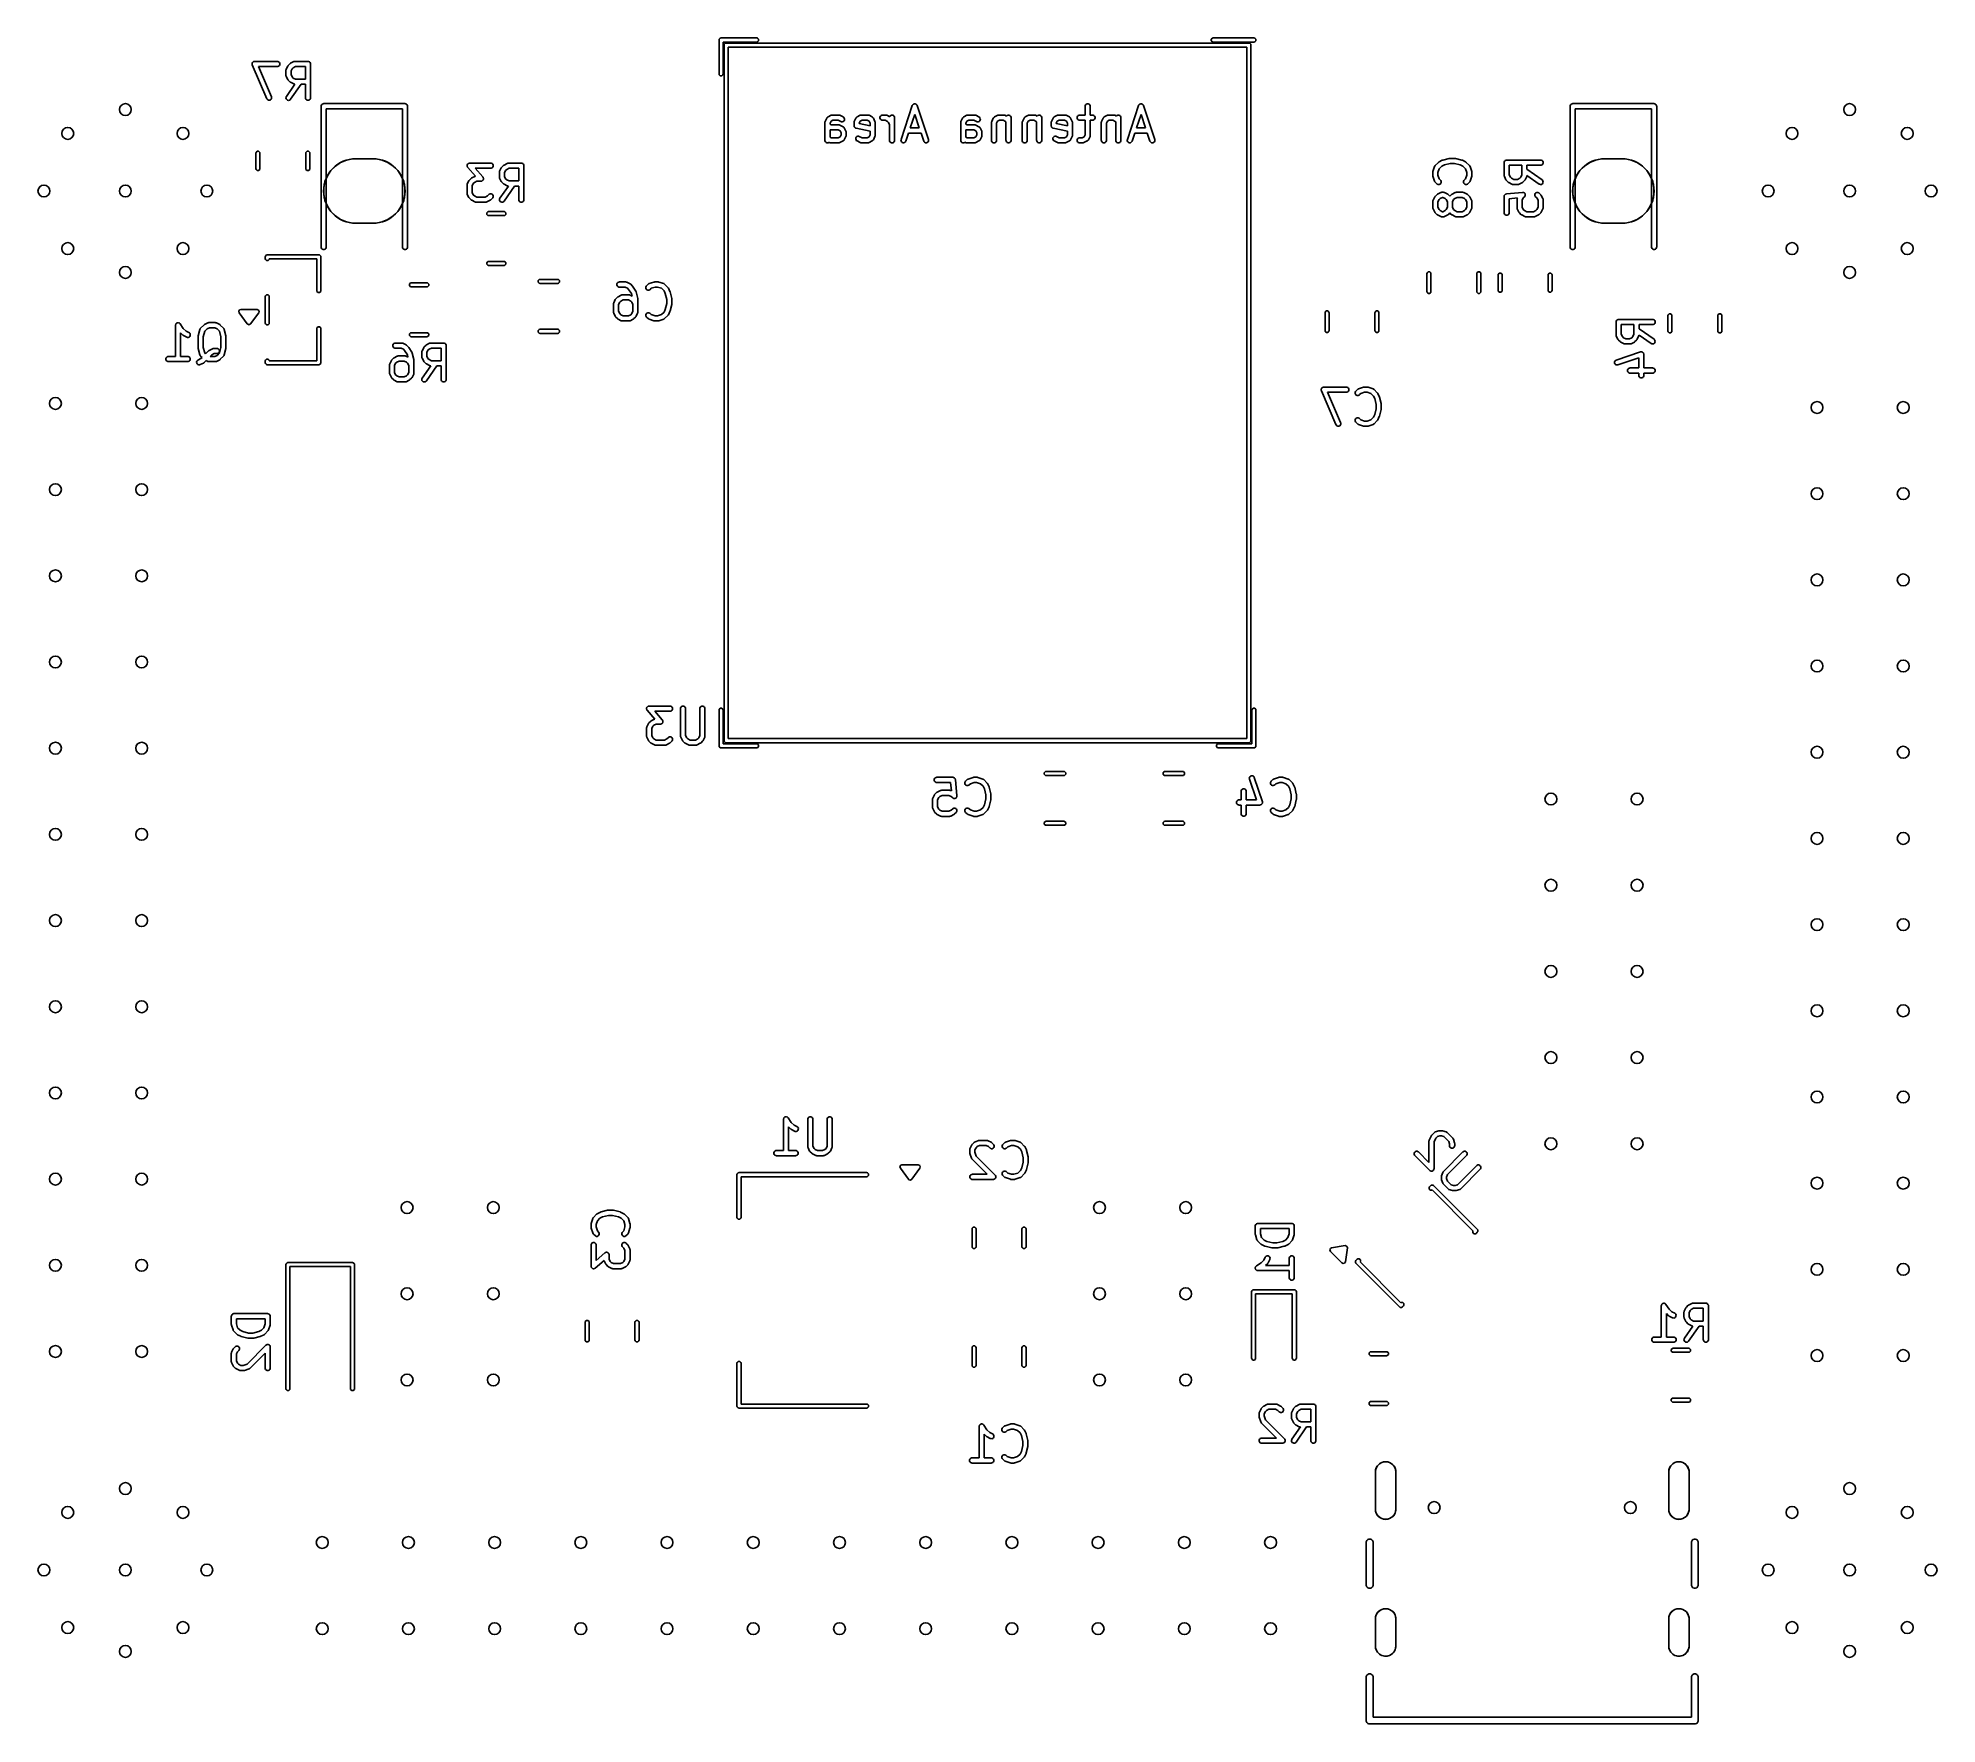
# Model space of a CAD drawing. Extents: x 0.3 to 2.5, y 0.22 to 2.18.
import ezdxf

# ---------------------------------------------------------------- set-up
doc = ezdxf.new("R2010")
doc.units = 0
doc.header["$MEASUREMENT"] = 0
doc.layers.add('BLACK', color=7, linetype='CONTINUOUS')

msp = doc.modelspace()

# ---------------------------------------------------------------- linework, layer by layer
at = {"layer": 'BLACK', "linetype": 'CONTINUOUS'}
for p, q in [((1.0886, 2.1752), (1.0888, 2.1761)), ((1.0886, 2.1358), (1.0886, 2.1752)), ((1.0888, 2.1761), (1.09, 2.1774)), ((1.09, 2.1774), (1.0909, 2.1776)), ((1.0909, 2.1776), (1.1323, 2.1776)), ((1.1323, 2.1728), (1.0933, 2.1728)), ((1.0933, 2.1728), (1.0933, 2.1358)), ((1.0945, 2.1693), (1.0947, 2.1702)), ((1.0945, 1.9685), (1.0945, 2.1693)), ((1.0947, 2.1702), (1.0959, 2.1715)), ((1.0959, 2.1715), (1.0969, 2.1717)), ((1.0969, 2.1717), (1.7031, 2.1717)), ((1.0992, 2.1669), (1.0992, 1.9685)), ((1.7008, 2.1669), (1.0992, 2.1669)), ((1.1323, 2.1776), (1.1332, 2.1774)), ((1.1332, 2.173), (1.1323, 2.1728)), ((1.1332, 2.1774), (1.1345, 2.1761)), ((1.1345, 2.1743), (1.1332, 2.173)), ((1.1345, 2.1761), (1.1345, 2.1743)), ((1.6596, 2.1761), (1.6609, 2.1774)), ((1.6596, 2.1743), (1.6596, 2.1761)), ((1.6609, 2.173), (1.6596, 2.1743)), ((1.6609, 2.1774), (1.6618, 2.1776)), ((1.6618, 2.1728), (1.6609, 2.173)), ((1.6618, 2.1776), (1.7091, 2.1776)), ((1.7091, 2.1728), (1.6618, 2.1728)), ((1.7008, 1.9685), (1.7008, 2.1669)), ((1.7031, 2.1717), (1.7041, 2.1715)), ((1.7041, 2.1715), (1.7053, 2.1702)), ((1.7053, 2.1702), (1.7055, 2.1693)), ((1.7055, 2.1693), (1.7055, 1.9685)), ((1.7091, 2.1776), (1.71, 2.1774)), ((1.71, 2.173), (1.7091, 2.1728)), ((1.71, 2.1774), (1.7112, 2.1761)), ((1.7112, 2.1743), (1.71, 2.173)), ((1.7112, 2.1761), (1.7112, 2.1743)), ((0.547, 2.148), (0.5472, 2.1485)), ((0.547, 2.1474), (0.547, 2.148)), ((0.547, 2.148), (0.547, 2.148)), ((0.547, 2.148), (0.547, 2.148)), ((0.547, 2.1469), (0.547, 2.1474)), ((0.547, 2.1468), (0.547, 2.1469)), ((0.547, 2.1469), (0.547, 2.1469)), ((0.5472, 2.1463), (0.547, 2.1468)), ((0.5472, 2.1485), (0.5474, 2.1491)), ((0.564, 2.1069), (0.5472, 2.1463)), ((0.5474, 2.1491), (0.5478, 2.1495)), ((0.5474, 2.1491), (0.5474, 2.1491)), ((0.5474, 2.1491), (0.5474, 2.1491)), ((0.5478, 2.1495), (0.5482, 2.1499)), ((0.5482, 2.1499), (0.5487, 2.1501)), ((0.5482, 2.1499), (0.5482, 2.1499)), ((0.5482, 2.1499), (0.5482, 2.1499)), ((0.5487, 2.1501), (0.5493, 2.1503)), ((0.5493, 2.1503), (0.5499, 2.1504)), ((0.5493, 2.1503), (0.5493, 2.1503)), ((0.5493, 2.1503), (0.5493, 2.1503)), ((0.5499, 2.1504), (0.5761, 2.1504)), ((0.5761, 2.1445), (0.5543, 2.1445)), ((0.5543, 2.1445), (0.5695, 2.1092)), ((0.5761, 2.1504), (0.5767, 2.1503)), ((0.5767, 2.1446), (0.5761, 2.1445)), ((0.5767, 2.1503), (0.5778, 2.1499)), ((0.5778, 2.145), (0.5767, 2.1446)), ((0.5778, 2.1499), (0.5786, 2.1491)), ((0.5786, 2.1458), (0.5778, 2.145)), ((0.5786, 2.1491), (0.579, 2.148)), ((0.579, 2.1469), (0.5786, 2.1458)), ((0.579, 2.148), (0.579, 2.1469)), ((0.5863, 2.1405), (0.5864, 2.1406)), ((0.5863, 2.1399), (0.5863, 2.1405)), ((0.5863, 2.1343), (0.5863, 2.1399)), ((0.5864, 2.1407), (0.5866, 2.1413)), ((0.5864, 2.1406), (0.5864, 2.1407)), ((0.5866, 2.1413), (0.5885, 2.145)), ((0.5885, 2.145), (0.5886, 2.1453)), ((0.5886, 2.1453), (0.5887, 2.1453)), ((0.5887, 2.1454), (0.5888, 2.1455)), ((0.5887, 2.1453), (0.5887, 2.1454)), ((0.5888, 2.1456), (0.589, 2.1458)), ((0.5888, 2.1455), (0.5888, 2.1456)), ((0.589, 2.1458), (0.5909, 2.1477)), ((0.5909, 2.1477), (0.5911, 2.1478)), ((0.5911, 2.1478), (0.5912, 2.1479)), ((0.5912, 2.1479), (0.5913, 2.148)), ((0.5913, 2.148), (0.5914, 2.1481)), ((0.5913, 2.148), (0.5913, 2.148)), ((0.5914, 2.1481), (0.5917, 2.1482)), ((0.5917, 2.1482), (0.5954, 2.1501)), ((0.5935, 2.1419), (0.5922, 2.1393)), ((0.5922, 2.1393), (0.5922, 2.135)), ((0.5947, 2.1431), (0.5935, 2.1419)), ((0.5974, 2.1445), (0.5947, 2.1431)), ((0.5954, 2.1501), (0.596, 2.1503)), ((0.596, 2.1503), (0.5961, 2.1503)), ((0.5961, 2.1503), (0.5962, 2.1503)), ((0.5962, 2.1503), (0.5967, 2.1504)), ((0.5967, 2.1504), (0.6117, 2.1504)), ((0.6088, 2.1445), (0.5974, 2.1445)), ((0.6088, 2.1298), (0.6088, 2.1445)), ((0.6117, 2.1504), (0.6123, 2.1503)), ((0.6123, 2.1503), (0.6134, 2.1499)), ((0.6134, 2.1499), (0.6142, 2.1491)), ((0.6142, 2.1491), (0.6146, 2.148)), ((0.6146, 2.148), (0.6147, 2.1474)), ((0.6147, 2.1474), (0.6147, 2.1081)), ((0.5863, 2.1337), (0.5863, 2.1343)), ((0.5864, 2.1337), (0.5863, 2.1337)), ((0.5864, 2.1335), (0.5864, 2.1337)), ((0.5866, 2.133), (0.5864, 2.1335)), ((0.5885, 2.1293), (0.5866, 2.133)), ((0.5868, 2.1098), (0.5967, 2.1239)), ((0.5886, 2.129), (0.5885, 2.1293)), ((0.5887, 2.1289), (0.5886, 2.129)), ((0.5888, 2.1288), (0.5887, 2.1289)), ((0.5887, 2.1289), (0.5887, 2.1289)), ((0.5888, 2.1287), (0.5888, 2.1288)), ((0.589, 2.1285), (0.5888, 2.1287)), ((0.5909, 2.1266), (0.589, 2.1285)), ((0.5911, 2.1264), (0.5909, 2.1266)), ((0.5912, 2.1264), (0.5911, 2.1264)), ((0.5913, 2.1263), (0.5912, 2.1264)), ((0.5913, 2.1262), (0.5913, 2.1263)), ((0.5914, 2.1262), (0.5913, 2.1262)), ((0.5917, 2.1261), (0.5914, 2.1262)), ((0.5954, 2.1242), (0.5917, 2.1261)), ((0.6039, 2.1239), (0.5917, 2.1064)), ((0.5922, 2.135), (0.5935, 2.1323)), ((0.5935, 2.1323), (0.5947, 2.1311)), ((0.5947, 2.1311), (0.5974, 2.1298)), ((0.596, 2.124), (0.5954, 2.1242)), ((0.5961, 2.124), (0.596, 2.124)), ((0.5962, 2.1239), (0.5961, 2.124)), ((0.5967, 2.1239), (0.5962, 2.1239)), ((0.5974, 2.1298), (0.6088, 2.1298)), ((0.6088, 2.1239), (0.6039, 2.1239)), ((0.6088, 2.1081), (0.6088, 2.1239)), ((1.0888, 2.1349), (1.0886, 2.1358)), ((1.09, 2.1336), (1.0888, 2.1349)), ((1.0918, 2.1336), (1.09, 2.1336)), ((1.0931, 2.1349), (1.0918, 2.1336)), ((1.0933, 2.1358), (1.0931, 2.1349)), ((0.5643, 2.1064), (0.564, 2.1069)), ((0.5651, 2.1056), (0.5643, 2.1064)), ((0.5662, 2.1052), (0.5651, 2.1056)), ((0.5674, 2.1052), (0.5662, 2.1052)), ((0.5684, 2.1056), (0.5674, 2.1052)), ((0.5692, 2.1065), (0.5684, 2.1056)), ((0.5696, 2.1075), (0.5692, 2.1065)), ((0.5695, 2.1092), (0.5696, 2.1087)), ((0.5696, 2.1087), (0.5696, 2.1075)), ((0.5863, 2.1081), (0.5865, 2.1093)), ((0.5865, 2.107), (0.5863, 2.1081)), ((0.5865, 2.1093), (0.5868, 2.1098)), ((0.5871, 2.106), (0.5865, 2.107)), ((0.588, 2.1054), (0.5871, 2.106)), ((0.5892, 2.1051), (0.588, 2.1054)), ((0.5903, 2.1053), (0.5892, 2.1051)), ((0.5913, 2.1059), (0.5903, 2.1053)), ((0.5917, 2.1064), (0.5913, 2.1059)), ((0.6088, 2.1075), (0.6088, 2.1081)), ((0.6093, 2.1064), (0.6088, 2.1075)), ((0.6101, 2.1056), (0.6093, 2.1064)), ((0.6112, 2.1052), (0.6101, 2.1056)), ((0.6123, 2.1052), (0.6112, 2.1052)), ((0.6134, 2.1056), (0.6123, 2.1052)), ((0.6142, 2.1064), (0.6134, 2.1056)), ((0.6146, 2.1075), (0.6142, 2.1064)), ((0.6147, 2.1081), (0.6146, 2.1075)), ((0.627, 2.099), (0.6275, 2.1001)), ((0.627, 2.0984), (0.627, 2.099)), ((0.627, 1.935), (0.627, 2.0984)), ((0.6275, 2.1001), (0.6283, 2.1009)), ((0.6283, 2.1009), (0.6293, 2.1013)), ((0.6293, 2.1013), (0.6299, 2.1014)), ((0.6299, 2.1014), (0.7244, 2.1014)), ((0.7215, 2.0955), (0.6329, 2.0955)), ((0.6329, 2.0955), (0.6329, 1.935)), ((0.7215, 1.935), (0.7215, 2.0955)), ((0.7244, 2.1014), (0.725, 2.1013)), ((0.725, 2.1013), (0.726, 2.1009)), ((0.726, 2.1009), (0.7269, 2.1001)), ((0.7269, 2.1001), (0.7273, 2.099)), ((0.7273, 2.099), (0.7274, 2.0984)), ((0.7274, 2.0984), (0.7274, 1.935)), ((1.2997, 2.0598), (1.3128, 2.0992)), ((1.3128, 2.0992), (1.3131, 2.0997)), ((1.3131, 2.0997), (1.3132, 2.0999)), ((1.3132, 2.0999), (1.3133, 2.1)), ((1.3133, 2.1), (1.3136, 2.1003)), ((1.3136, 2.1003), (1.3138, 2.1006)), ((1.3138, 2.1006), (1.314, 2.1007)), ((1.314, 2.1007), (1.3142, 2.1008)), ((1.3142, 2.1008), (1.3145, 2.1009)), ((1.3145, 2.1009), (1.3149, 2.1011)), ((1.3149, 2.1011), (1.3151, 2.1011)), ((1.3151, 2.1011), (1.3153, 2.1012)), ((1.3153, 2.1012), (1.3156, 2.1011)), ((1.3156, 2.1011), (1.316, 2.1012)), ((1.316, 2.1012), (1.3162, 2.1011)), ((1.3162, 2.1011), (1.3164, 2.1011)), ((1.3164, 2.1011), (1.3167, 2.1009)), ((1.3167, 2.1009), (1.3171, 2.1008)), ((1.3171, 2.1008), (1.3173, 2.1007)), ((1.3173, 2.1007), (1.3174, 2.1006)), ((1.3174, 2.1006), (1.3177, 2.1003)), ((1.3177, 2.1003), (1.318, 2.1)), ((1.318, 2.1), (1.3181, 2.0999)), ((1.3181, 2.0999), (1.3182, 2.0997)), ((1.3182, 2.0997), (1.3184, 2.0992)), ((1.3184, 2.0992), (1.3316, 2.0598)), ((1.5133, 2.0988), (1.5138, 2.0999)), ((1.5133, 2.0982), (1.5133, 2.0988)), ((1.5133, 2.0881), (1.5133, 2.0982)), ((1.5138, 2.0999), (1.5146, 2.1007)), ((1.5146, 2.1007), (1.5157, 2.1011)), ((1.5157, 2.1011), (1.5168, 2.1011)), ((1.5168, 2.1011), (1.5179, 2.1007)), ((1.5179, 2.1007), (1.5187, 2.0999)), ((1.5187, 2.0999), (1.5191, 2.0988)), ((1.5191, 2.0988), (1.5192, 2.0982)), ((1.5192, 2.0982), (1.5192, 2.0881)), ((1.5622, 2.0598), (1.5753, 2.0992)), ((1.5753, 2.0992), (1.5755, 2.0997)), ((1.5755, 2.0997), (1.5757, 2.0999)), ((1.5757, 2.0999), (1.5758, 2.1)), ((1.5758, 2.1), (1.576, 2.1003)), ((1.576, 2.1003), (1.5763, 2.1006)), ((1.5763, 2.1006), (1.5765, 2.1007)), ((1.5765, 2.1007), (1.5766, 2.1008)), ((1.5766, 2.1008), (1.577, 2.1009)), ((1.577, 2.1009), (1.5773, 2.1011)), ((1.5773, 2.1011), (1.5775, 2.1011)), ((1.5775, 2.1011), (1.5777, 2.1012)), ((1.5777, 2.1012), (1.5781, 2.1011)), ((1.5781, 2.1011), (1.5785, 2.1012)), ((1.5785, 2.1012), (1.5787, 2.1011)), ((1.5787, 2.1011), (1.5789, 2.1011)), ((1.5789, 2.1011), (1.5792, 2.1009)), ((1.5792, 2.1009), (1.5796, 2.1008)), ((1.5796, 2.1008), (1.5797, 2.1007)), ((1.5797, 2.1007), (1.5799, 2.1006)), ((1.5799, 2.1006), (1.5802, 2.1003)), ((1.5802, 2.1003), (1.5804, 2.1)), ((1.5804, 2.1), (1.5805, 2.0999)), ((1.5805, 2.0999), (1.5807, 2.0997)), ((1.5807, 2.0997), (1.5809, 2.0992)), ((1.5809, 2.0992), (1.594, 2.0598)), ((2.0758, 2.099), (2.0763, 2.1001)), ((2.0758, 2.0984), (2.0758, 2.099)), ((2.0758, 1.935), (2.0758, 2.0984)), ((2.0763, 2.1001), (2.0771, 2.1009)), ((2.0771, 2.1009), (2.0782, 2.1013)), ((2.0782, 2.1013), (2.0787, 2.1014)), ((2.0787, 2.1014), (2.1732, 2.1014)), ((2.1703, 2.0955), (2.0817, 2.0955)), ((2.0817, 2.0955), (2.0817, 1.935)), ((2.1703, 1.935), (2.1703, 2.0955)), ((2.1732, 2.1014), (2.1738, 2.1013)), ((2.1738, 2.1013), (2.1749, 2.1009)), ((2.1749, 2.1009), (2.1757, 2.1001)), ((2.1757, 2.1001), (2.1761, 2.099)), ((2.1761, 2.099), (2.1762, 2.0984)), ((2.1762, 2.0984), (2.1762, 1.935)), ((1.2114, 2.0795), (1.2115, 2.0801)), ((1.2114, 2.0589), (1.2114, 2.0795)), ((1.2115, 2.0802), (1.2116, 2.0803)), ((1.2115, 2.0801), (1.2115, 2.0802)), ((1.2116, 2.0803), (1.2118, 2.0808)), ((1.2118, 2.0808), (1.2136, 2.0846)), ((1.2136, 2.0846), (1.2137, 2.0847)), ((1.2137, 2.0847), (1.2138, 2.0848)), ((1.2137, 2.0847), (1.2137, 2.0847)), ((1.2138, 2.0848), (1.2139, 2.085)), ((1.2139, 2.085), (1.2142, 2.0853)), ((1.2142, 2.0853), (1.2145, 2.0856)), ((1.2145, 2.0856), (1.2148, 2.0858)), ((1.2148, 2.0858), (1.2148, 2.0858)), ((1.2148, 2.0858), (1.2149, 2.0858)), ((1.2149, 2.0858), (1.215, 2.0859)), ((1.215, 2.0859), (1.2187, 2.0878)), ((1.2185, 2.081), (1.2174, 2.0788)), ((1.2174, 2.0788), (1.2174, 2.0776)), ((1.2174, 2.0776), (1.2188, 2.0768)), ((1.2175, 2.071), (1.2174, 2.071)), ((1.2174, 2.071), (1.2174, 2.071)), ((1.2174, 2.071), (1.2174, 2.0626)), ((1.2176, 2.071), (1.2175, 2.071)), ((1.2181, 2.0709), (1.2176, 2.071)), ((1.2268, 2.0709), (1.2181, 2.0709)), ((1.2207, 2.0822), (1.2185, 2.081)), ((1.2187, 2.0878), (1.2192, 2.088)), ((1.2188, 2.0768), (1.2275, 2.0768)), ((1.2192, 2.088), (1.2193, 2.088)), ((1.2193, 2.088), (1.2194, 2.088)), ((1.2194, 2.088), (1.22, 2.0881)), ((1.22, 2.0881), (1.2275, 2.0881)), ((1.2268, 2.0822), (1.2207, 2.0822)), ((1.23, 2.0806), (1.2268, 2.0822)), ((1.2291, 2.0698), (1.2268, 2.0709)), ((1.2275, 2.0881), (1.2281, 2.088)), ((1.2275, 2.0768), (1.2281, 2.0768)), ((1.2281, 2.088), (1.2282, 2.088)), ((1.2281, 2.0768), (1.2282, 2.0767)), ((1.2282, 2.088), (1.2283, 2.088)), ((1.2282, 2.0767), (1.2283, 2.0767)), ((1.2283, 2.088), (1.2288, 2.0878)), ((1.2283, 2.0767), (1.2288, 2.0765)), ((1.2288, 2.0878), (1.2326, 2.0859)), ((1.2288, 2.0765), (1.2326, 2.0746)), ((1.2305, 2.0804), (1.23, 2.0806)), ((1.2316, 2.0803), (1.2305, 2.0804)), ((1.2327, 2.0807), (1.2316, 2.0803)), ((1.2326, 2.0859), (1.2331, 2.0856)), ((1.2326, 2.0746), (1.2327, 2.0746)), ((1.2336, 2.0814), (1.2327, 2.0807)), ((1.2327, 2.0746), (1.2327, 2.0746)), ((1.2327, 2.0746), (1.2328, 2.0745)), ((1.2328, 2.0745), (1.2331, 2.0743)), ((1.2331, 2.0856), (1.2338, 2.0847)), ((1.2331, 2.0743), (1.2333, 2.074)), ((1.2333, 2.074), (1.2336, 2.0738)), ((1.2341, 2.0825), (1.2336, 2.0814)), ((1.2336, 2.0738), (1.2338, 2.0735)), ((1.2338, 2.0847), (1.2342, 2.0836)), ((1.2338, 2.0735), (1.2338, 2.0735)), ((1.2338, 2.0735), (1.2339, 2.0734)), ((1.2339, 2.0734), (1.2339, 2.0733)), ((1.2339, 2.0733), (1.2358, 2.0696)), ((1.2342, 2.0836), (1.2341, 2.0825)), ((1.2452, 2.0801), (1.2453, 2.0802)), ((1.2452, 2.0795), (1.2452, 2.0801)), ((1.2452, 2.0757), (1.2452, 2.0795)), ((1.2452, 2.0752), (1.2452, 2.0757)), ((1.2454, 2.0749), (1.2452, 2.0752)), ((1.2453, 2.0803), (1.2455, 2.0808)), ((1.2453, 2.0802), (1.2453, 2.0803)), ((1.2454, 2.0746), (1.2454, 2.0749)), ((1.2456, 2.0744), (1.2454, 2.0746)), ((1.2455, 2.0808), (1.2474, 2.0846)), ((1.2457, 2.0741), (1.2456, 2.0744)), ((1.2459, 2.0739), (1.2457, 2.0741)), ((1.2461, 2.0737), (1.2459, 2.0739)), ((1.2463, 2.0735), (1.2461, 2.0737)), ((1.2465, 2.0733), (1.2463, 2.0735)), ((1.2468, 2.0732), (1.2465, 2.0733)), ((1.247, 2.073), (1.2468, 2.0732)), ((1.2476, 2.0728), (1.247, 2.073)), ((1.2474, 2.0846), (1.2474, 2.0847)), ((1.2474, 2.0847), (1.2475, 2.0847)), ((1.2475, 2.0848), (1.2477, 2.085)), ((1.2475, 2.0847), (1.2475, 2.0848)), ((1.2639, 2.0696), (1.2476, 2.0728)), ((1.2477, 2.085), (1.248, 2.0853)), ((1.248, 2.0853), (1.2482, 2.0856)), ((1.2482, 2.0856), (1.2485, 2.0858)), ((1.2485, 2.0858), (1.2486, 2.0858)), ((1.2486, 2.0858), (1.2487, 2.0859)), ((1.2486, 2.0858), (1.2486, 2.0858)), ((1.2487, 2.0859), (1.2524, 2.0878)), ((1.2522, 2.081), (1.2511, 2.0788)), ((1.2511, 2.0788), (1.2511, 2.0782)), ((1.2511, 2.0782), (1.2639, 2.0756)), ((1.2545, 2.0822), (1.2522, 2.081)), ((1.2524, 2.0878), (1.253, 2.088)), ((1.253, 2.088), (1.2531, 2.088)), ((1.2531, 2.088), (1.2532, 2.088)), ((1.2532, 2.088), (1.2538, 2.0881)), ((1.2538, 2.0881), (1.2613, 2.0881)), ((1.2606, 2.0822), (1.2545, 2.0822)), ((1.2628, 2.081), (1.2606, 2.0822)), ((1.2613, 2.0881), (1.2618, 2.088)), ((1.2618, 2.088), (1.2619, 2.088)), ((1.2619, 2.088), (1.262, 2.088)), ((1.262, 2.088), (1.2626, 2.0878)), ((1.2626, 2.0878), (1.2663, 2.0859)), ((1.2639, 2.0788), (1.2628, 2.081)), ((1.2639, 2.0756), (1.2639, 2.0788)), ((1.2663, 2.0859), (1.2664, 2.0858)), ((1.2664, 2.0858), (1.2665, 2.0858)), ((1.2665, 2.0858), (1.2665, 2.0858)), ((1.2665, 2.0858), (1.2668, 2.0856)), ((1.2668, 2.0856), (1.2671, 2.0853)), ((1.2671, 2.0853), (1.2673, 2.085)), ((1.2673, 2.085), (1.2675, 2.0848)), ((1.2675, 2.0848), (1.2676, 2.0847)), ((1.2676, 2.0847), (1.2676, 2.0847)), ((1.2676, 2.0847), (1.2677, 2.0846)), ((1.2677, 2.0846), (1.2695, 2.0808)), ((1.2695, 2.0808), (1.2697, 2.0803)), ((1.2697, 2.0803), (1.2697, 2.0802)), ((1.2697, 2.0802), (1.2698, 2.0801)), ((1.2698, 2.0801), (1.2698, 2.0795)), ((1.2698, 2.0795), (1.2698, 2.0645)), ((1.2752, 2.0857), (1.2757, 2.0868)), ((1.2752, 2.0845), (1.2752, 2.0857)), ((1.2757, 2.0835), (1.2752, 2.0845)), ((1.2757, 2.0868), (1.2765, 2.0876)), ((1.2765, 2.0827), (1.2757, 2.0835)), ((1.2765, 2.0876), (1.2776, 2.088)), ((1.2776, 2.0822), (1.2765, 2.0827)), ((1.2776, 2.088), (1.2781, 2.0881)), ((1.2781, 2.0822), (1.2776, 2.0822)), ((1.2781, 2.0881), (1.2819, 2.0881)), ((1.2812, 2.0822), (1.2781, 2.0822)), ((1.2839, 2.0808), (1.2812, 2.0822)), ((1.2819, 2.0881), (1.2825, 2.088)), ((1.2825, 2.088), (1.2826, 2.088)), ((1.2826, 2.088), (1.2827, 2.088)), ((1.2827, 2.088), (1.2832, 2.0878)), ((1.2832, 2.0878), (1.2866, 2.086)), ((1.2851, 2.0796), (1.2839, 2.0808)), ((1.2864, 2.0769), (1.2851, 2.0796)), ((1.2864, 2.0589), (1.2864, 2.0769)), ((1.2866, 2.086), (1.2869, 2.0868)), ((1.2869, 2.0868), (1.2877, 2.0876)), ((1.2877, 2.0876), (1.2888, 2.088)), ((1.2888, 2.088), (1.29, 2.088)), ((1.29, 2.088), (1.291, 2.0876)), ((1.291, 2.0876), (1.2918, 2.0868)), ((1.2918, 2.0868), (1.2923, 2.0857)), ((1.2923, 2.0857), (1.2923, 2.0851)), ((1.2923, 2.0851), (1.2923, 2.0589)), ((1.3156, 2.0889), (1.3104, 2.0731)), ((1.3104, 2.0731), (1.3209, 2.0731)), ((1.3209, 2.0731), (1.3156, 2.0889)), ((1.3689, 2.0795), (1.369, 2.0801)), ((1.3689, 2.0589), (1.3689, 2.0795)), ((1.369, 2.0803), (1.3692, 2.0808)), ((1.369, 2.0802), (1.369, 2.0803)), ((1.369, 2.0801), (1.369, 2.0802)), ((1.3692, 2.0808), (1.3711, 2.0846)), ((1.3711, 2.0846), (1.3712, 2.0847)), ((1.3712, 2.0848), (1.3714, 2.085)), ((1.3712, 2.0847), (1.3712, 2.0848)), ((1.3712, 2.0847), (1.3712, 2.0847)), ((1.3714, 2.085), (1.3717, 2.0853)), ((1.3717, 2.0853), (1.3719, 2.0856)), ((1.3719, 2.0856), (1.3722, 2.0858)), ((1.3722, 2.0858), (1.3723, 2.0858)), ((1.3723, 2.0858), (1.3724, 2.0859)), ((1.3723, 2.0858), (1.3723, 2.0858)), ((1.3724, 2.0859), (1.3762, 2.0878)), ((1.376, 2.081), (1.3748, 2.0788)), ((1.3748, 2.0788), (1.3748, 2.0776)), ((1.3748, 2.0776), (1.3763, 2.0768)), ((1.375, 2.071), (1.3748, 2.071)), ((1.3748, 2.071), (1.3748, 2.071)), ((1.3748, 2.071), (1.3748, 2.0626)), ((1.3751, 2.071), (1.375, 2.071)), ((1.3756, 2.0709), (1.3751, 2.071)), ((1.3843, 2.0709), (1.3756, 2.0709)), ((1.3782, 2.0822), (1.376, 2.081)), ((1.3762, 2.0878), (1.3767, 2.088)), ((1.3763, 2.0768), (1.385, 2.0768)), ((1.3767, 2.088), (1.3768, 2.088)), ((1.3768, 2.088), (1.3769, 2.088)), ((1.3769, 2.088), (1.3775, 2.0881)), ((1.3775, 2.0881), (1.385, 2.0881)), ((1.3843, 2.0822), (1.3782, 2.0822)), ((1.3874, 2.0806), (1.3843, 2.0822)), ((1.3866, 2.0698), (1.3843, 2.0709)), ((1.385, 2.0881), (1.3856, 2.088)), ((1.385, 2.0768), (1.3856, 2.0768)), ((1.3856, 2.088), (1.3857, 2.088)), ((1.3856, 2.0768), (1.3857, 2.0767)), ((1.3857, 2.088), (1.3858, 2.088)), ((1.3857, 2.0767), (1.3858, 2.0767)), ((1.3858, 2.088), (1.3863, 2.0878)), ((1.3858, 2.0767), (1.3863, 2.0765)), ((1.3863, 2.0878), (1.3901, 2.0859)), ((1.3863, 2.0765), (1.3901, 2.0746)), ((1.388, 2.0804), (1.3874, 2.0806)), ((1.3891, 2.0803), (1.388, 2.0804)), ((1.3902, 2.0807), (1.3891, 2.0803)), ((1.3901, 2.0859), (1.3906, 2.0856)), ((1.3901, 2.0746), (1.3902, 2.0746)), ((1.3911, 2.0814), (1.3902, 2.0807)), ((1.3902, 2.0746), (1.3902, 2.0746)), ((1.3902, 2.0746), (1.3903, 2.0745)), ((1.3903, 2.0745), (1.3906, 2.0743)), ((1.3906, 2.0856), (1.3913, 2.0847)), ((1.3906, 2.0743), (1.3908, 2.074)), ((1.3908, 2.074), (1.3911, 2.0738)), ((1.3916, 2.0825), (1.3911, 2.0814)), ((1.3911, 2.0738), (1.3913, 2.0735)), ((1.3913, 2.0847), (1.3917, 2.0836)), ((1.3913, 2.0735), (1.3913, 2.0735)), ((1.3913, 2.0735), (1.3913, 2.0734)), ((1.3913, 2.0734), (1.3914, 2.0733)), ((1.3914, 2.0733), (1.3933, 2.0696)), ((1.3917, 2.0836), (1.3916, 2.0825)), ((1.4045, 2.0795), (1.4046, 2.0801)), ((1.4045, 2.0589), (1.4045, 2.0795)), ((1.4046, 2.0802), (1.4047, 2.0803)), ((1.4046, 2.0801), (1.4046, 2.0802)), ((1.4047, 2.0803), (1.4049, 2.0808)), ((1.4049, 2.0808), (1.4067, 2.0846)), ((1.4067, 2.0846), (1.4068, 2.0847)), ((1.4068, 2.0847), (1.4069, 2.0848)), ((1.4068, 2.0847), (1.4068, 2.0847)), ((1.4069, 2.0848), (1.407, 2.085)), ((1.407, 2.085), (1.4073, 2.0853)), ((1.4073, 2.0853), (1.4076, 2.0856)), ((1.4076, 2.0856), (1.4079, 2.0858)), ((1.4079, 2.0858), (1.4079, 2.0858)), ((1.4079, 2.0858), (1.408, 2.0858)), ((1.408, 2.0858), (1.4081, 2.0859)), ((1.4081, 2.0859), (1.4118, 2.0878)), ((1.4116, 2.081), (1.4105, 2.0788)), ((1.4105, 2.0788), (1.4105, 2.0589)), ((1.4138, 2.0822), (1.4116, 2.081)), ((1.4118, 2.0878), (1.4123, 2.088)), ((1.4123, 2.088), (1.4124, 2.088)), ((1.4124, 2.088), (1.4125, 2.088)), ((1.4125, 2.088), (1.4131, 2.0881)), ((1.4131, 2.0881), (1.4187, 2.0881)), ((1.4181, 2.0822), (1.4138, 2.0822)), ((1.4207, 2.0808), (1.4181, 2.0822)), ((1.4187, 2.0881), (1.4193, 2.088)), ((1.4193, 2.088), (1.4194, 2.088)), ((1.4194, 2.088), (1.4195, 2.088)), ((1.4195, 2.088), (1.4201, 2.0878)), ((1.4201, 2.0878), (1.422, 2.0868)), ((1.4214, 2.0801), (1.4207, 2.0808)), ((1.4214, 2.0589), (1.4214, 2.0801)), ((1.422, 2.0868), (1.4227, 2.0876)), ((1.4227, 2.0876), (1.4238, 2.088)), ((1.4238, 2.088), (1.4249, 2.088)), ((1.4249, 2.088), (1.426, 2.0876)), ((1.426, 2.0876), (1.4268, 2.0868)), ((1.4268, 2.0868), (1.4273, 2.0857)), ((1.4273, 2.0857), (1.4273, 2.0851)), ((1.4273, 2.0851), (1.4273, 2.0589)), ((1.4402, 2.0801), (1.4403, 2.0802)), ((1.4402, 2.0795), (1.4402, 2.0801)), ((1.4402, 2.0589), (1.4402, 2.0795)), ((1.4403, 2.0803), (1.4405, 2.0808)), ((1.4403, 2.0802), (1.4403, 2.0803)), ((1.4405, 2.0808), (1.4424, 2.0846)), ((1.4424, 2.0847), (1.4425, 2.0848)), ((1.4424, 2.0846), (1.4424, 2.0847)), ((1.4424, 2.0847), (1.4424, 2.0847)), ((1.4425, 2.0848), (1.4427, 2.085)), ((1.4427, 2.085), (1.4429, 2.0853)), ((1.4429, 2.0853), (1.4432, 2.0856)), ((1.4432, 2.0856), (1.4435, 2.0858)), ((1.4435, 2.0858), (1.4435, 2.0858)), ((1.4435, 2.0858), (1.4436, 2.0858)), ((1.4436, 2.0858), (1.4437, 2.0859)), ((1.4437, 2.0859), (1.4474, 2.0878)), ((1.4472, 2.081), (1.4461, 2.0788)), ((1.4461, 2.0788), (1.4461, 2.0589)), ((1.4494, 2.0822), (1.4472, 2.081)), ((1.4474, 2.0878), (1.448, 2.088)), ((1.448, 2.088), (1.4481, 2.088)), ((1.4481, 2.088), (1.4482, 2.088)), ((1.4482, 2.088), (1.4487, 2.0881)), ((1.4487, 2.0881), (1.4544, 2.0881)), ((1.4537, 2.0822), (1.4494, 2.0822)), ((1.4564, 2.0808), (1.4537, 2.0822)), ((1.4544, 2.0881), (1.4549, 2.088)), ((1.4549, 2.088), (1.455, 2.088)), ((1.455, 2.088), (1.4551, 2.088)), ((1.4551, 2.088), (1.4557, 2.0878)), ((1.4557, 2.0878), (1.4576, 2.0868)), ((1.457, 2.0801), (1.4564, 2.0808)), ((1.457, 2.0589), (1.457, 2.0801)), ((1.4576, 2.0868), (1.4584, 2.0876)), ((1.4584, 2.0876), (1.4594, 2.088)), ((1.4594, 2.088), (1.4606, 2.088)), ((1.4606, 2.088), (1.4616, 2.0876)), ((1.4616, 2.0876), (1.4624, 2.0868)), ((1.4624, 2.0868), (1.4629, 2.0857)), ((1.4629, 2.0857), (1.4629, 2.0851)), ((1.4629, 2.0851), (1.4629, 2.0589)), ((1.4739, 2.0795), (1.474, 2.0801)), ((1.4739, 2.0757), (1.4739, 2.0795)), ((1.474, 2.0752), (1.4739, 2.0757)), ((1.474, 2.0803), (1.4742, 2.0808)), ((1.474, 2.0802), (1.474, 2.0803)), ((1.474, 2.0801), (1.474, 2.0802)), ((1.4741, 2.0749), (1.474, 2.0752)), ((1.4741, 2.0746), (1.4741, 2.0749)), ((1.4743, 2.0744), (1.4741, 2.0746)), ((1.4742, 2.0808), (1.4761, 2.0846)), ((1.4744, 2.0741), (1.4743, 2.0744)), ((1.4746, 2.0739), (1.4744, 2.0741)), ((1.4748, 2.0737), (1.4746, 2.0739)), ((1.475, 2.0735), (1.4748, 2.0737)), ((1.4752, 2.0733), (1.475, 2.0735)), ((1.4755, 2.0732), (1.4752, 2.0733)), ((1.4757, 2.073), (1.4755, 2.0732)), ((1.4763, 2.0728), (1.4757, 2.073)), ((1.4761, 2.0846), (1.4762, 2.0847)), ((1.4762, 2.0848), (1.4764, 2.085)), ((1.4762, 2.0847), (1.4762, 2.0848)), ((1.4762, 2.0847), (1.4762, 2.0847)), ((1.4927, 2.0696), (1.4763, 2.0728)), ((1.4764, 2.085), (1.4767, 2.0853)), ((1.4767, 2.0853), (1.4769, 2.0856)), ((1.4769, 2.0856), (1.4772, 2.0858)), ((1.4772, 2.0858), (1.4773, 2.0858)), ((1.4773, 2.0858), (1.4774, 2.0859)), ((1.4773, 2.0858), (1.4773, 2.0858)), ((1.4774, 2.0859), (1.4812, 2.0878)), ((1.4809, 2.081), (1.4798, 2.0788)), ((1.4798, 2.0788), (1.4798, 2.0782)), ((1.4798, 2.0782), (1.4927, 2.0756)), ((1.4832, 2.0822), (1.4809, 2.081)), ((1.4812, 2.0878), (1.4817, 2.088)), ((1.4817, 2.088), (1.4818, 2.088)), ((1.4818, 2.088), (1.4819, 2.088)), ((1.4819, 2.088), (1.4825, 2.0881)), ((1.4825, 2.0881), (1.49, 2.0881)), ((1.4893, 2.0822), (1.4832, 2.0822)), ((1.4915, 2.081), (1.4893, 2.0822)), ((1.49, 2.0881), (1.4906, 2.088)), ((1.4906, 2.088), (1.4907, 2.088)), ((1.4907, 2.088), (1.4908, 2.088)), ((1.4908, 2.088), (1.4913, 2.0878)), ((1.4913, 2.0878), (1.4951, 2.0859)), ((1.4927, 2.0788), (1.4915, 2.081)), ((1.4927, 2.0756), (1.4927, 2.0788)), ((1.4951, 2.0859), (1.4952, 2.0858)), ((1.4952, 2.0858), (1.4952, 2.0858)), ((1.4952, 2.0858), (1.4953, 2.0858)), ((1.4953, 2.0858), (1.4955, 2.0856)), ((1.4955, 2.0856), (1.4958, 2.0853)), ((1.4958, 2.0853), (1.4961, 2.085)), ((1.4961, 2.085), (1.4963, 2.0848)), ((1.4963, 2.0848), (1.4963, 2.0847)), ((1.4963, 2.0847), (1.4963, 2.0847)), ((1.4963, 2.0847), (1.4964, 2.0846)), ((1.4964, 2.0846), (1.4983, 2.0808)), ((1.4983, 2.0808), (1.4985, 2.0803)), ((1.4985, 2.0803), (1.4985, 2.0802)), ((1.4985, 2.0802), (1.4985, 2.0801)), ((1.4985, 2.0801), (1.4986, 2.0795)), ((1.4986, 2.0795), (1.4986, 2.0645)), ((1.504, 2.0857), (1.5044, 2.0868)), ((1.504, 2.0845), (1.504, 2.0857)), ((1.5044, 2.0835), (1.504, 2.0845)), ((1.5044, 2.0868), (1.5052, 2.0876)), ((1.5052, 2.0827), (1.5044, 2.0835)), ((1.5052, 2.0876), (1.5063, 2.088)), ((1.5063, 2.0822), (1.5052, 2.0827)), ((1.5063, 2.088), (1.5069, 2.0881)), ((1.5069, 2.0822), (1.5063, 2.0822)), ((1.5069, 2.0881), (1.5133, 2.0881)), ((1.5133, 2.0822), (1.5069, 2.0822)), ((1.5133, 2.0652), (1.5133, 2.0822)), ((1.5192, 2.0881), (1.5219, 2.0881)), ((1.5219, 2.0822), (1.5192, 2.0822)), ((1.5192, 2.0822), (1.5192, 2.0645)), ((1.5219, 2.0881), (1.5224, 2.088)), ((1.5224, 2.0822), (1.5219, 2.0822)), ((1.5224, 2.088), (1.5235, 2.0876)), ((1.5235, 2.0827), (1.5224, 2.0822)), ((1.5235, 2.0876), (1.5243, 2.0868)), ((1.5243, 2.0835), (1.5235, 2.0827)), ((1.5243, 2.0868), (1.5248, 2.0857)), ((1.5248, 2.0845), (1.5243, 2.0835)), ((1.5248, 2.0857), (1.5248, 2.0845)), ((1.532, 2.0795), (1.5321, 2.0801)), ((1.532, 2.0589), (1.532, 2.0795)), ((1.5321, 2.0803), (1.5323, 2.0808)), ((1.5321, 2.0802), (1.5321, 2.0803)), ((1.5321, 2.0801), (1.5321, 2.0802)), ((1.5323, 2.0808), (1.5342, 2.0846)), ((1.5342, 2.0846), (1.5343, 2.0847)), ((1.5343, 2.0848), (1.5345, 2.085)), ((1.5343, 2.0847), (1.5343, 2.0848)), ((1.5343, 2.0847), (1.5343, 2.0847)), ((1.5345, 2.085), (1.5348, 2.0853)), ((1.5348, 2.0853), (1.535, 2.0856)), ((1.535, 2.0856), (1.5353, 2.0858)), ((1.5353, 2.0858), (1.5354, 2.0858)), ((1.5354, 2.0858), (1.5355, 2.0859)), ((1.5354, 2.0858), (1.5354, 2.0858)), ((1.5355, 2.0859), (1.5393, 2.0878)), ((1.5391, 2.081), (1.5379, 2.0788)), ((1.5379, 2.0788), (1.5379, 2.0589)), ((1.5413, 2.0822), (1.5391, 2.081)), ((1.5393, 2.0878), (1.5398, 2.088)), ((1.5398, 2.088), (1.5399, 2.088)), ((1.5399, 2.088), (1.54, 2.088)), ((1.54, 2.088), (1.5406, 2.0881)), ((1.5406, 2.0881), (1.5462, 2.0881)), ((1.5455, 2.0822), (1.5413, 2.0822)), ((1.5482, 2.0808), (1.5455, 2.0822)), ((1.5462, 2.0881), (1.5468, 2.088)), ((1.5468, 2.088), (1.5469, 2.088)), ((1.5469, 2.088), (1.547, 2.088)), ((1.547, 2.088), (1.5476, 2.0878)), ((1.5476, 2.0878), (1.5495, 2.0868)), ((1.5489, 2.0801), (1.5482, 2.0808)), ((1.5489, 2.0589), (1.5489, 2.0801)), ((1.5495, 2.0868), (1.5502, 2.0876)), ((1.5502, 2.0876), (1.5513, 2.088)), ((1.5513, 2.088), (1.5524, 2.088)), ((1.5524, 2.088), (1.5535, 2.0876)), ((1.5535, 2.0876), (1.5543, 2.0868)), ((1.5543, 2.0868), (1.5548, 2.0857)), ((1.5548, 2.0857), (1.5548, 2.0851)), ((1.5548, 2.0851), (1.5548, 2.0589)), ((1.5781, 2.0889), (1.5728, 2.0731)), ((1.5728, 2.0731), (1.5834, 2.0731)), ((1.5834, 2.0731), (1.5781, 2.0889)), ((1.2115, 2.0583), (1.2114, 2.0589)), ((1.2119, 2.0572), (1.2115, 2.0583)), ((1.2128, 2.0564), (1.2119, 2.0572)), ((1.2138, 2.056), (1.2128, 2.0564)), ((1.215, 2.056), (1.2138, 2.056)), ((1.216, 2.0564), (1.215, 2.056)), ((1.2162, 2.0565), (1.216, 2.0564)), ((1.2168, 2.0562), (1.2162, 2.0565)), ((1.2174, 2.056), (1.2168, 2.0562)), ((1.2174, 2.0626), (1.2188, 2.0618)), ((1.2175, 2.056), (1.2174, 2.056)), ((1.2176, 2.056), (1.2175, 2.056)), ((1.2181, 2.0559), (1.2176, 2.056)), ((1.2275, 2.0559), (1.2181, 2.0559)), ((1.2188, 2.0618), (1.2268, 2.0618)), ((1.2268, 2.0618), (1.2291, 2.0629)), ((1.2281, 2.056), (1.2275, 2.0559)), ((1.2282, 2.056), (1.2281, 2.056)), ((1.2283, 2.056), (1.2282, 2.056)), ((1.2288, 2.0562), (1.2283, 2.056)), ((1.2326, 2.0581), (1.2288, 2.0562)), ((1.2302, 2.0675), (1.2291, 2.0698)), ((1.2291, 2.0629), (1.2302, 2.0652)), ((1.2302, 2.0652), (1.2302, 2.0675)), ((1.2327, 2.0582), (1.2326, 2.0581)), ((1.2328, 2.0582), (1.2327, 2.0582)), ((1.2327, 2.0582), (1.2327, 2.0582)), ((1.2331, 2.0584), (1.2328, 2.0582)), ((1.2333, 2.0587), (1.2331, 2.0584)), ((1.2336, 2.0589), (1.2333, 2.0587)), ((1.2338, 2.0592), (1.2336, 2.0589)), ((1.2339, 2.0593), (1.2338, 2.0593)), ((1.2338, 2.0593), (1.2338, 2.0592)), ((1.2358, 2.0632), (1.2339, 2.0594)), ((1.2339, 2.0594), (1.2339, 2.0593)), ((1.2358, 2.0696), (1.236, 2.069)), ((1.236, 2.0637), (1.2358, 2.0632)), ((1.236, 2.069), (1.236, 2.0689)), ((1.236, 2.0689), (1.236, 2.0688)), ((1.236, 2.0688), (1.2361, 2.0682)), ((1.2361, 2.0645), (1.236, 2.0639)), ((1.236, 2.0639), (1.236, 2.0638)), ((1.236, 2.0638), (1.236, 2.0637)), ((1.2361, 2.0682), (1.2361, 2.0645)), ((1.2471, 2.0604), (1.2472, 2.0615)), ((1.2475, 2.0593), (1.2471, 2.0604)), ((1.2472, 2.0615), (1.2477, 2.0626)), ((1.2482, 2.0584), (1.2475, 2.0593)), ((1.2477, 2.0626), (1.2486, 2.0633)), ((1.2487, 2.0581), (1.2482, 2.0584)), ((1.2486, 2.0633), (1.2496, 2.0637)), ((1.2524, 2.0562), (1.2487, 2.0581)), ((1.2496, 2.0637), (1.2508, 2.0636)), ((1.2508, 2.0636), (1.2513, 2.0634)), ((1.2513, 2.0634), (1.2545, 2.0618)), ((1.253, 2.056), (1.2524, 2.0562)), ((1.2531, 2.056), (1.253, 2.056)), ((1.2532, 2.056), (1.2531, 2.056)), ((1.2538, 2.0559), (1.2532, 2.056)), ((1.2613, 2.0559), (1.2538, 2.0559)), ((1.2545, 2.0618), (1.2606, 2.0618)), ((1.2606, 2.0618), (1.2628, 2.0629)), ((1.2618, 2.056), (1.2613, 2.0559)), ((1.2619, 2.056), (1.2618, 2.056)), ((1.262, 2.056), (1.2619, 2.056)), ((1.2626, 2.0562), (1.262, 2.056)), ((1.2663, 2.0581), (1.2626, 2.0562)), ((1.2628, 2.0629), (1.2639, 2.0652)), ((1.2639, 2.0652), (1.2639, 2.0696)), ((1.2664, 2.0582), (1.2663, 2.0581)), ((1.2665, 2.0582), (1.2664, 2.0582)), ((1.2668, 2.0584), (1.2665, 2.0582)), ((1.2665, 2.0582), (1.2665, 2.0582)), ((1.2671, 2.0587), (1.2668, 2.0584)), ((1.2673, 2.0589), (1.2671, 2.0587)), ((1.2675, 2.0592), (1.2673, 2.0589)), ((1.2676, 2.0593), (1.2675, 2.0592)), ((1.2677, 2.0594), (1.2676, 2.0593)), ((1.2676, 2.0593), (1.2676, 2.0593)), ((1.2695, 2.0632), (1.2677, 2.0594)), ((1.2697, 2.0637), (1.2695, 2.0632)), ((1.2698, 2.0639), (1.2697, 2.0638)), ((1.2697, 2.0638), (1.2697, 2.0637)), ((1.2698, 2.0645), (1.2698, 2.0639)), ((1.2865, 2.0583), (1.2864, 2.0589)), ((1.2869, 2.0572), (1.2865, 2.0583)), ((1.2877, 2.0564), (1.2869, 2.0572)), ((1.2888, 2.056), (1.2877, 2.0564)), ((1.29, 2.056), (1.2888, 2.056)), ((1.291, 2.0564), (1.29, 2.056)), ((1.2918, 2.0572), (1.291, 2.0564)), ((1.2923, 2.0583), (1.2918, 2.0572)), ((1.2923, 2.0589), (1.2923, 2.0583)), ((1.2996, 2.0592), (1.2997, 2.0598)), ((1.2997, 2.0581), (1.2996, 2.0592)), ((1.3002, 2.0571), (1.2997, 2.0581)), ((1.301, 2.0563), (1.3002, 2.0571)), ((1.3021, 2.0559), (1.301, 2.0563)), ((1.3033, 2.056), (1.3021, 2.0559)), ((1.3043, 2.0565), (1.3033, 2.056)), ((1.3051, 2.0574), (1.3043, 2.0565)), ((1.3053, 2.0579), (1.3051, 2.0574)), ((1.3084, 2.0672), (1.3053, 2.0579)), ((1.3229, 2.0672), (1.3084, 2.0672)), ((1.326, 2.0579), (1.3229, 2.0672)), ((1.3262, 2.0574), (1.326, 2.0579)), ((1.3269, 2.0565), (1.3262, 2.0574)), ((1.328, 2.056), (1.3269, 2.0565)), ((1.3291, 2.0559), (1.328, 2.056)), ((1.3302, 2.0563), (1.3291, 2.0559)), ((1.3311, 2.0571), (1.3302, 2.0563)), ((1.3316, 2.0581), (1.3311, 2.0571)), ((1.3316, 2.0598), (1.3317, 2.0592)), ((1.3317, 2.0592), (1.3316, 2.0581)), ((1.369, 2.0583), (1.3689, 2.0589)), ((1.3694, 2.0572), (1.369, 2.0583)), ((1.3702, 2.0564), (1.3694, 2.0572)), ((1.3713, 2.056), (1.3702, 2.0564)), ((1.3725, 2.056), (1.3713, 2.056)), ((1.3735, 2.0564), (1.3725, 2.056)), ((1.3737, 2.0565), (1.3735, 2.0564)), ((1.3743, 2.0562), (1.3737, 2.0565)), ((1.3748, 2.056), (1.3743, 2.0562)), ((1.3748, 2.0626), (1.3763, 2.0618)), ((1.375, 2.056), (1.3748, 2.056)), ((1.3751, 2.056), (1.375, 2.056)), ((1.3756, 2.0559), (1.3751, 2.056)), ((1.385, 2.0559), (1.3756, 2.0559)), ((1.3763, 2.0618), (1.3843, 2.0618)), ((1.3843, 2.0618), (1.3866, 2.0629)), ((1.3856, 2.056), (1.385, 2.0559)), ((1.3857, 2.056), (1.3856, 2.056)), ((1.3858, 2.056), (1.3857, 2.056)), ((1.3863, 2.0562), (1.3858, 2.056)), ((1.3901, 2.0581), (1.3863, 2.0562)), ((1.3877, 2.0675), (1.3866, 2.0698)), ((1.3866, 2.0629), (1.3877, 2.0652)), ((1.3877, 2.0652), (1.3877, 2.0675)), ((1.3902, 2.0582), (1.3901, 2.0581)), ((1.3903, 2.0582), (1.3902, 2.0582)), ((1.3902, 2.0582), (1.3902, 2.0582)), ((1.3906, 2.0584), (1.3903, 2.0582)), ((1.3908, 2.0587), (1.3906, 2.0584)), ((1.3911, 2.0589), (1.3908, 2.0587)), ((1.3913, 2.0592), (1.3911, 2.0589)), ((1.3914, 2.0594), (1.3913, 2.0593)), ((1.3913, 2.0593), (1.3913, 2.0593)), ((1.3913, 2.0593), (1.3913, 2.0592)), ((1.3933, 2.0632), (1.3914, 2.0594)), ((1.3933, 2.0696), (1.3935, 2.069)), ((1.3935, 2.0637), (1.3933, 2.0632)), ((1.3935, 2.069), (1.3935, 2.0689)), ((1.3935, 2.0689), (1.3935, 2.0688)), ((1.3935, 2.0688), (1.3936, 2.0682)), ((1.3936, 2.0645), (1.3935, 2.0639)), ((1.3935, 2.0639), (1.3935, 2.0638)), ((1.3935, 2.0638), (1.3935, 2.0637)), ((1.3936, 2.0682), (1.3936, 2.0645)), ((1.4046, 2.0583), (1.4045, 2.0589)), ((1.405, 2.0572), (1.4046, 2.0583)), ((1.4059, 2.0564), (1.405, 2.0572)), ((1.4069, 2.056), (1.4059, 2.0564)), ((1.4081, 2.056), (1.4069, 2.056)), ((1.4091, 2.0564), (1.4081, 2.056)), ((1.41, 2.0572), (1.4091, 2.0564)), ((1.4104, 2.0583), (1.41, 2.0572)), ((1.4105, 2.0589), (1.4104, 2.0583)), ((1.4215, 2.0583), (1.4214, 2.0589)), ((1.4219, 2.0572), (1.4215, 2.0583)), ((1.4227, 2.0564), (1.4219, 2.0572)), ((1.4238, 2.056), (1.4227, 2.0564)), ((1.4249, 2.056), (1.4238, 2.056)), ((1.426, 2.0564), (1.4249, 2.056)), ((1.4268, 2.0572), (1.426, 2.0564)), ((1.4273, 2.0583), (1.4268, 2.0572)), ((1.4273, 2.0589), (1.4273, 2.0583)), ((1.4402, 2.0583), (1.4402, 2.0589)), ((1.4407, 2.0572), (1.4402, 2.0583)), ((1.4415, 2.0564), (1.4407, 2.0572)), ((1.4425, 2.056), (1.4415, 2.0564)), ((1.4437, 2.056), (1.4425, 2.056)), ((1.4448, 2.0564), (1.4437, 2.056)), ((1.4456, 2.0572), (1.4448, 2.0564)), ((1.446, 2.0583), (1.4456, 2.0572)), ((1.4461, 2.0589), (1.446, 2.0583)), ((1.4571, 2.0583), (1.457, 2.0589)), ((1.4575, 2.0572), (1.4571, 2.0583)), ((1.4584, 2.0564), (1.4575, 2.0572)), ((1.4594, 2.056), (1.4584, 2.0564)), ((1.4606, 2.056), (1.4594, 2.056)), ((1.4616, 2.0564), (1.4606, 2.056)), ((1.4624, 2.0572), (1.4616, 2.0564)), ((1.4629, 2.0583), (1.4624, 2.0572)), ((1.4629, 2.0589), (1.4629, 2.0583)), ((1.4758, 2.0604), (1.4759, 2.0615)), ((1.4762, 2.0593), (1.4758, 2.0604)), ((1.4759, 2.0615), (1.4764, 2.0626)), ((1.4769, 2.0584), (1.4762, 2.0593)), ((1.4764, 2.0626), (1.4773, 2.0633)), ((1.4774, 2.0581), (1.4769, 2.0584)), ((1.4773, 2.0633), (1.4784, 2.0637)), ((1.4812, 2.0562), (1.4774, 2.0581)), ((1.4784, 2.0637), (1.4795, 2.0636)), ((1.4795, 2.0636), (1.4801, 2.0634)), ((1.4801, 2.0634), (1.4832, 2.0618)), ((1.4817, 2.056), (1.4812, 2.0562)), ((1.4818, 2.056), (1.4817, 2.056)), ((1.4819, 2.056), (1.4818, 2.056)), ((1.4825, 2.0559), (1.4819, 2.056)), ((1.49, 2.0559), (1.4825, 2.0559)), ((1.4832, 2.0618), (1.4893, 2.0618)), ((1.4893, 2.0618), (1.4915, 2.0629)), ((1.4906, 2.056), (1.49, 2.0559)), ((1.4907, 2.056), (1.4906, 2.056)), ((1.4908, 2.056), (1.4907, 2.056)), ((1.4913, 2.0562), (1.4908, 2.056)), ((1.4951, 2.0581), (1.4913, 2.0562)), ((1.4915, 2.0629), (1.4927, 2.0652)), ((1.4927, 2.0652), (1.4927, 2.0696)), ((1.4952, 2.0582), (1.4951, 2.0581)), ((1.4953, 2.0582), (1.4952, 2.0582)), ((1.4952, 2.0582), (1.4952, 2.0582)), ((1.4955, 2.0584), (1.4953, 2.0582)), ((1.4958, 2.0587), (1.4955, 2.0584)), ((1.4961, 2.0589), (1.4958, 2.0587)), ((1.4963, 2.0592), (1.4961, 2.0589)), ((1.4964, 2.0594), (1.4963, 2.0593)), ((1.4963, 2.0593), (1.4963, 2.0593)), ((1.4963, 2.0593), (1.4963, 2.0592)), ((1.4983, 2.0632), (1.4964, 2.0594)), ((1.4985, 2.0637), (1.4983, 2.0632)), ((1.4986, 2.0645), (1.4985, 2.0639)), ((1.4985, 2.0639), (1.4985, 2.0638)), ((1.4985, 2.0638), (1.4985, 2.0637)), ((1.504, 2.0594), (1.5044, 2.0605)), ((1.504, 2.0583), (1.504, 2.0594)), ((1.5044, 2.0572), (1.504, 2.0583)), ((1.5044, 2.0605), (1.5052, 2.0613)), ((1.5052, 2.0564), (1.5044, 2.0572)), ((1.5052, 2.0613), (1.5063, 2.0618)), ((1.5063, 2.056), (1.5052, 2.0564)), ((1.5063, 2.0618), (1.5069, 2.0618)), ((1.5069, 2.0559), (1.5063, 2.056)), ((1.5069, 2.0618), (1.5099, 2.0618)), ((1.5106, 2.0559), (1.5069, 2.0559)), ((1.5099, 2.0618), (1.5122, 2.0629)), ((1.5112, 2.056), (1.5106, 2.0559)), ((1.5113, 2.056), (1.5112, 2.056)), ((1.5114, 2.056), (1.5113, 2.056)), ((1.5119, 2.0562), (1.5114, 2.056)), ((1.5157, 2.0581), (1.5119, 2.0562)), ((1.5122, 2.0629), (1.5133, 2.0652)), ((1.5158, 2.0582), (1.5157, 2.0581)), ((1.5159, 2.0582), (1.5158, 2.0582)), ((1.5158, 2.0582), (1.5158, 2.0582)), ((1.5162, 2.0584), (1.5159, 2.0582)), ((1.5164, 2.0587), (1.5162, 2.0584)), ((1.5167, 2.0589), (1.5164, 2.0587)), ((1.5169, 2.0592), (1.5167, 2.0589)), ((1.517, 2.0594), (1.5169, 2.0593)), ((1.5169, 2.0593), (1.5169, 2.0593)), ((1.5169, 2.0593), (1.5169, 2.0592)), ((1.5189, 2.0632), (1.517, 2.0594)), ((1.5191, 2.0637), (1.5189, 2.0632)), ((1.5192, 2.0645), (1.5191, 2.0639)), ((1.5191, 2.0639), (1.5191, 2.0638)), ((1.5191, 2.0638), (1.5191, 2.0637)), ((1.5321, 2.0583), (1.532, 2.0589)), ((1.5325, 2.0572), (1.5321, 2.0583)), ((1.5333, 2.0564), (1.5325, 2.0572)), ((1.5344, 2.056), (1.5333, 2.0564)), ((1.5356, 2.056), (1.5344, 2.056)), ((1.5366, 2.0564), (1.5356, 2.056)), ((1.5374, 2.0572), (1.5366, 2.0564)), ((1.5379, 2.0583), (1.5374, 2.0572)), ((1.5379, 2.0589), (1.5379, 2.0583)), ((1.549, 2.0583), (1.5489, 2.0589)), ((1.5494, 2.0572), (1.549, 2.0583)), ((1.5502, 2.0564), (1.5494, 2.0572)), ((1.5513, 2.056), (1.5502, 2.0564)), ((1.5524, 2.056), (1.5513, 2.056)), ((1.5535, 2.0564), (1.5524, 2.056)), ((1.5543, 2.0572), (1.5535, 2.0564)), ((1.5548, 2.0583), (1.5543, 2.0572)), ((1.5548, 2.0589), (1.5548, 2.0583)), ((1.562, 2.0592), (1.5622, 2.0598)), ((1.5621, 2.0581), (1.562, 2.0592)), ((1.5626, 2.0571), (1.5621, 2.0581)), ((1.5635, 2.0563), (1.5626, 2.0571)), ((1.5646, 2.0559), (1.5635, 2.0563)), ((1.5658, 2.056), (1.5646, 2.0559)), ((1.5668, 2.0565), (1.5658, 2.056)), ((1.5675, 2.0574), (1.5668, 2.0565)), ((1.5678, 2.0579), (1.5675, 2.0574)), ((1.5709, 2.0672), (1.5678, 2.0579)), ((1.5853, 2.0672), (1.5709, 2.0672)), ((1.5884, 2.0579), (1.5853, 2.0672)), ((1.5887, 2.0574), (1.5884, 2.0579)), ((1.5894, 2.0565), (1.5887, 2.0574)), ((1.5904, 2.056), (1.5894, 2.0565)), ((1.5916, 2.0559), (1.5904, 2.056)), ((1.5927, 2.0563), (1.5916, 2.0559)), ((1.5936, 2.0571), (1.5927, 2.0563)), ((1.5941, 2.0581), (1.5936, 2.0571)), ((1.594, 2.0598), (1.5942, 2.0592)), ((1.5942, 2.0592), (1.5941, 2.0581)), ((0.5514, 2.0439), (0.5516, 2.0448)), ((0.5514, 2.026), (0.5514, 2.0439)), ((0.5516, 2.0448), (0.5528, 2.0461)), ((0.5528, 2.0461), (0.5546, 2.0461)), ((0.5546, 2.0461), (0.5559, 2.0448)), ((0.5559, 2.0448), (0.5561, 2.0439)), ((0.5561, 2.0439), (0.5561, 2.026)), ((0.6093, 2.0439), (0.6094, 2.0448)), ((0.6093, 2.026), (0.6093, 2.0439)), ((0.6094, 2.0448), (0.6107, 2.0461)), ((0.6107, 2.0461), (0.6125, 2.0461)), ((0.6125, 2.0461), (0.6138, 2.0448)), ((0.6138, 2.0448), (0.614, 2.0439)), ((0.614, 2.0439), (0.614, 2.026)), ((0.6384, 2.0237), (0.6436, 2.0289)), ((0.6436, 2.0289), (0.6497, 2.033)), ((0.6497, 2.033), (0.6565, 2.0358)), ((0.6565, 2.0358), (0.6637, 2.0372)), ((0.6637, 2.0372), (0.6673, 2.0374)), ((0.6673, 2.0374), (0.687, 2.0374)), ((0.687, 2.0374), (0.6673, 2.0374)), ((0.687, 2.0374), (0.6907, 2.0372)), ((0.6907, 2.0372), (0.6979, 2.0358)), ((0.6979, 2.0358), (0.7046, 2.033)), ((0.7046, 2.033), (0.7107, 2.0289)), ((0.7107, 2.0289), (0.7159, 2.0237)), ((0.7964, 2.0301), (0.7966, 2.0305)), ((0.7964, 2.03), (0.7964, 2.0301)), ((0.7964, 2.0299), (0.7964, 2.03)), ((0.7964, 2.0294), (0.7964, 2.0299)), ((0.7964, 2.029), (0.7964, 2.0294)), ((0.7964, 2.0289), (0.7964, 2.029)), ((0.7964, 2.0288), (0.7964, 2.0289)), ((0.7966, 2.0283), (0.7964, 2.0288)), ((0.7966, 2.0305), (0.7968, 2.031)), ((0.7967, 2.0279), (0.7966, 2.0283)), ((0.7968, 2.0277), (0.7967, 2.0279)), ((0.7968, 2.031), (0.7969, 2.031)), ((0.7969, 2.0276), (0.7968, 2.0277)), ((0.7968, 2.0277), (0.7968, 2.0277)), ((0.7969, 2.0311), (0.7973, 2.0315)), ((0.7969, 2.031), (0.7969, 2.0311)), ((0.7971, 2.0274), (0.7969, 2.0276)), ((0.806, 2.0172), (0.7971, 2.0274)), ((0.7973, 2.0315), (0.7976, 2.0318)), ((0.7976, 2.0318), (0.7977, 2.0318)), ((0.7977, 2.0318), (0.7978, 2.0319)), ((0.7978, 2.0319), (0.7983, 2.0321)), ((0.7983, 2.0321), (0.7987, 2.0322)), ((0.7987, 2.0322), (0.7988, 2.0322)), ((0.7988, 2.0322), (0.7989, 2.0323)), ((0.7989, 2.0323), (0.799, 2.0323)), ((0.799, 2.0323), (0.7993, 2.0323)), ((0.7993, 2.0323), (0.8237, 2.0323)), ((0.8237, 2.0323), (0.8242, 2.0322)), ((0.8242, 2.0322), (0.8253, 2.0318)), ((0.8253, 2.0269), (0.8242, 2.0264)), ((0.8253, 2.0318), (0.8261, 2.031)), ((0.8261, 2.0277), (0.8253, 2.0269)), ((0.8261, 2.031), (0.8266, 2.0299)), ((0.8266, 2.0288), (0.8261, 2.0277)), ((0.8266, 2.0299), (0.8266, 2.0288)), ((0.8341, 2.0232), (0.836, 2.0269)), ((0.836, 2.0269), (0.8362, 2.0272)), ((0.8362, 2.0272), (0.8363, 2.0273)), ((0.8362, 2.0272), (0.8362, 2.0272)), ((0.8363, 2.0273), (0.8363, 2.0274)), ((0.8363, 2.0274), (0.8364, 2.0274)), ((0.8364, 2.0274), (0.8366, 2.0277)), ((0.8366, 2.0277), (0.8384, 2.0296)), ((0.8384, 2.0296), (0.8387, 2.0297)), ((0.8387, 2.0298), (0.8388, 2.0299)), ((0.8387, 2.0297), (0.8387, 2.0298)), ((0.8388, 2.0299), (0.8389, 2.0299)), ((0.8389, 2.0299), (0.839, 2.0299)), ((0.839, 2.0299), (0.8392, 2.0301)), ((0.8392, 2.0301), (0.843, 2.032)), ((0.843, 2.032), (0.8435, 2.0322)), ((0.8435, 2.0322), (0.8436, 2.0322)), ((0.8436, 2.0322), (0.8437, 2.0322)), ((0.8437, 2.0322), (0.8443, 2.0323)), ((0.8443, 2.0323), (0.8593, 2.0323)), ((0.8593, 2.0323), (0.8599, 2.0322)), ((0.8599, 2.0322), (0.8609, 2.0318)), ((0.8609, 2.0318), (0.8617, 2.031)), ((0.8617, 2.031), (0.8622, 2.0299)), ((0.8622, 2.0299), (0.8622, 2.0293)), ((0.8622, 2.0293), (0.8622, 1.99)), ((1.9167, 2.0227), (1.9186, 2.0283)), ((1.9186, 2.0283), (1.9188, 2.0288)), ((1.9188, 2.0288), (1.9189, 2.0289)), ((1.9189, 2.029), (1.9193, 2.0295)), ((1.9189, 2.0289), (1.9189, 2.029)), ((1.9193, 2.0295), (1.923, 2.0332)), ((1.923, 2.0332), (1.9232, 2.0334)), ((1.9232, 2.0334), (1.9233, 2.0335)), ((1.9233, 2.0335), (1.9234, 2.0335)), ((1.9234, 2.0335), (1.9235, 2.0336)), ((1.9235, 2.0336), (1.9238, 2.0338)), ((1.9235, 2.0336), (1.9235, 2.0336)), ((1.9238, 2.0338), (1.9275, 2.0356)), ((1.9269, 2.0287), (1.9239, 2.0258)), ((1.9299, 2.0302), (1.9269, 2.0287)), ((1.9275, 2.0356), (1.9276, 2.0357)), ((1.9276, 2.0357), (1.9278, 2.0358)), ((1.9276, 2.0357), (1.9276, 2.0357)), ((1.9278, 2.0358), (1.9281, 2.0358)), ((1.9281, 2.0359), (1.9356, 2.0377)), ((1.9281, 2.0358), (1.9281, 2.0359)), ((1.9281, 2.0358), (1.9281, 2.0358)), ((1.9367, 2.0319), (1.9299, 2.0302)), ((1.9356, 2.0377), (1.9357, 2.0378)), ((1.9357, 2.0378), (1.9358, 2.0378)), ((1.9358, 2.0378), (1.936, 2.0378)), ((1.936, 2.0378), (1.9362, 2.0378)), ((1.9362, 2.0378), (1.9363, 2.0378)), ((1.9363, 2.0378), (1.9364, 2.0378)), ((1.9364, 2.0378), (1.942, 2.0378)), ((1.9416, 2.0319), (1.9367, 2.0319)), ((1.9484, 2.0302), (1.9416, 2.0319)), ((1.942, 2.0378), (1.9421, 2.0378)), ((1.9421, 2.0378), (1.9421, 2.0378)), ((1.9421, 2.0378), (1.9423, 2.0378)), ((1.9423, 2.0378), (1.9426, 2.0378)), ((1.9426, 2.0378), (1.9426, 2.0378)), ((1.9426, 2.0378), (1.9427, 2.0377)), ((1.9427, 2.0377), (1.9502, 2.0359)), ((1.9515, 2.0287), (1.9484, 2.0302)), ((1.9502, 2.0359), (1.9502, 2.0358)), ((1.9502, 2.0358), (1.9503, 2.0358)), ((1.9503, 2.0358), (1.9505, 2.0358)), ((1.9505, 2.0358), (1.9507, 2.0357)), ((1.9507, 2.0357), (1.9508, 2.0357)), ((1.9508, 2.0357), (1.9508, 2.0356)), ((1.9508, 2.0356), (1.9545, 2.0338)), ((1.9544, 2.0258), (1.9515, 2.0287)), ((1.9545, 2.0338), (1.9548, 2.0336)), ((1.9548, 2.0336), (1.9549, 2.0336)), ((1.9549, 2.0336), (1.9549, 2.0335)), ((1.9549, 2.0335), (1.955, 2.0335)), ((1.955, 2.0335), (1.9551, 2.0334)), ((1.9551, 2.0334), (1.9553, 2.0332)), ((1.9553, 2.0332), (1.9591, 2.0295)), ((1.9591, 2.0295), (1.9594, 2.029)), ((1.9594, 2.029), (1.9595, 2.0289)), ((1.9595, 2.0289), (1.9595, 2.0288)), ((1.9595, 2.0288), (1.9598, 2.0283)), ((1.9598, 2.0283), (1.9617, 2.0227)), ((1.9992, 2.033), (1.9993, 2.0336)), ((1.9992, 2.018), (1.9992, 2.033)), ((1.9993, 2.0336), (1.9997, 2.0346)), ((1.9997, 2.0346), (2.0005, 2.0355)), ((2.0005, 2.0355), (2.0016, 2.0359)), ((2.0016, 2.0359), (2.0022, 2.0359)), ((2.0022, 2.0359), (2.0415, 2.0359)), ((2.0198, 2.03), (2.0051, 2.03)), ((2.0051, 2.03), (2.0051, 2.0187)), ((2.0198, 2.0187), (2.0198, 2.03)), ((2.0415, 2.03), (2.0257, 2.03)), ((2.0257, 2.03), (2.0257, 2.0252)), ((2.0415, 2.0359), (2.0421, 2.0359)), ((2.0421, 2.0301), (2.0415, 2.03)), ((2.0421, 2.0359), (2.0432, 2.0355)), ((2.0432, 2.0305), (2.0421, 2.0301)), ((2.0432, 2.0355), (2.044, 2.0346)), ((2.044, 2.0314), (2.0432, 2.0305)), ((2.044, 2.0346), (2.0444, 2.0336)), ((2.0444, 2.0324), (2.044, 2.0314)), ((2.0444, 2.0336), (2.0444, 2.0324)), ((2.0872, 2.0237), (2.0924, 2.0289)), ((2.0924, 2.0289), (2.0985, 2.033)), ((2.0985, 2.033), (2.1053, 2.0358)), ((2.1053, 2.0358), (2.1125, 2.0372)), ((2.1125, 2.0372), (2.1161, 2.0374)), ((2.1161, 2.0374), (2.1358, 2.0374)), ((2.1358, 2.0374), (2.1161, 2.0374)), ((2.1358, 2.0374), (2.1395, 2.0372)), ((2.1395, 2.0372), (2.1467, 2.0358)), ((2.1467, 2.0358), (2.1535, 2.033)), ((2.1535, 2.033), (2.1596, 2.0289)), ((2.1596, 2.0289), (2.1647, 2.0237)), ((0.5516, 2.0251), (0.5514, 2.026)), ((0.5528, 2.0238), (0.5516, 2.0251)), ((0.5546, 2.0238), (0.5528, 2.0238)), ((0.5559, 2.0251), (0.5546, 2.0238)), ((0.5561, 2.026), (0.5559, 2.0251)), ((0.6094, 2.0251), (0.6093, 2.026)), ((0.6107, 2.0238), (0.6094, 2.0251)), ((0.6125, 2.0238), (0.6107, 2.0238)), ((0.6138, 2.0251), (0.6125, 2.0238)), ((0.614, 2.026), (0.6138, 2.0251)), ((0.6301, 2.0037), (0.6315, 2.0109)), ((0.6315, 2.0109), (0.6343, 2.0176)), ((0.6343, 2.0176), (0.6384, 2.0237)), ((0.7159, 2.0237), (0.72, 2.0176)), ((0.72, 2.0176), (0.7228, 2.0109)), ((0.7228, 2.0109), (0.7242, 2.0037)), ((0.7963, 2.0068), (0.7964, 2.0074)), ((0.7963, 1.9975), (0.7963, 2.0068)), ((0.7964, 2.0076), (0.7966, 2.0082)), ((0.7964, 2.0075), (0.7964, 2.0076)), ((0.7964, 2.0074), (0.7964, 2.0075)), ((0.7966, 2.0082), (0.7985, 2.0119)), ((0.7985, 2.0119), (0.7987, 2.0122)), ((0.7987, 2.0122), (0.7988, 2.0123)), ((0.7987, 2.0122), (0.7987, 2.0122)), ((0.7988, 2.0124), (0.7989, 2.0125)), ((0.7988, 2.0123), (0.7988, 2.0124)), ((0.7989, 2.0125), (0.7991, 2.0127)), ((0.7991, 2.0127), (0.8009, 2.0146)), ((0.8009, 2.0146), (0.8012, 2.0147)), ((0.8012, 2.0148), (0.8013, 2.0149)), ((0.8012, 2.0147), (0.8012, 2.0148)), ((0.8013, 2.0149), (0.8014, 2.0149)), ((0.8014, 2.0149), (0.8015, 2.0149)), ((0.8015, 2.0149), (0.8017, 2.0151)), ((0.8017, 2.0151), (0.8055, 2.017)), ((0.8036, 2.0088), (0.8022, 2.0061)), ((0.8022, 2.0061), (0.8022, 1.9982)), ((0.8048, 2.01), (0.8036, 2.0088)), ((0.8075, 2.0114), (0.8048, 2.01)), ((0.8055, 2.017), (0.806, 2.0172)), ((0.8237, 2.0264), (0.8058, 2.0264)), ((0.8058, 2.0264), (0.8146, 2.0163)), ((0.8124, 2.0114), (0.8075, 2.0114)), ((0.8127, 2.0114), (0.8124, 2.0114)), ((0.8128, 2.0114), (0.8127, 2.0114)), ((0.813, 2.0114), (0.8128, 2.0114)), ((0.8128, 2.0114), (0.8128, 2.0114)), ((0.8134, 2.0116), (0.813, 2.0114)), ((0.8139, 2.0118), (0.8134, 2.0116)), ((0.814, 2.0118), (0.8139, 2.0118)), ((0.8144, 2.0122), (0.814, 2.0119)), ((0.814, 2.0119), (0.814, 2.0118)), ((0.8147, 2.0125), (0.8144, 2.0122)), ((0.8146, 2.0163), (0.8148, 2.016)), ((0.8148, 2.0126), (0.8147, 2.0125)), ((0.8148, 2.016), (0.8149, 2.016)), ((0.8149, 2.0127), (0.8148, 2.0126)), ((0.8149, 2.016), (0.8149, 2.0159)), ((0.8149, 2.0159), (0.815, 2.0158)), ((0.815, 2.0131), (0.8149, 2.0127)), ((0.815, 2.0158), (0.8151, 2.0154)), ((0.8153, 2.0136), (0.815, 2.0131)), ((0.8151, 2.0154), (0.8153, 2.0149)), ((0.8153, 2.0149), (0.8153, 2.0148)), ((0.8153, 2.0148), (0.8153, 2.0147)), ((0.8153, 2.0147), (0.8153, 2.0142)), ((0.8153, 2.0142), (0.8153, 2.0138)), ((0.8153, 2.0138), (0.8153, 2.0137)), ((0.8153, 2.0137), (0.8153, 2.0136)), ((0.8242, 2.0264), (0.8237, 2.0264)), ((0.8338, 2.0218), (0.8339, 2.0224)), ((0.8338, 2.0162), (0.8338, 2.0218)), ((0.8339, 2.0156), (0.8338, 2.0162)), ((0.8339, 2.0226), (0.8341, 2.0232)), ((0.8339, 2.0225), (0.8339, 2.0226)), ((0.8339, 2.0224), (0.8339, 2.0225)), ((0.8339, 2.0155), (0.8339, 2.0156)), ((0.8339, 2.0154), (0.8339, 2.0155)), ((0.8341, 2.0149), (0.8339, 2.0154)), ((0.836, 2.0111), (0.8341, 2.0149)), ((0.8344, 1.9917), (0.8442, 2.0058)), ((0.8362, 2.0109), (0.836, 2.0111)), ((0.8362, 2.0108), (0.8362, 2.0109)), ((0.8363, 2.0107), (0.8362, 2.0108)), ((0.8364, 2.0106), (0.8363, 2.0107)), ((0.8363, 2.0107), (0.8363, 2.0107)), ((0.8366, 2.0104), (0.8364, 2.0106)), ((0.8384, 2.0085), (0.8366, 2.0104)), ((0.8387, 2.0083), (0.8384, 2.0085)), ((0.8388, 2.0082), (0.8387, 2.0083)), ((0.8387, 2.0083), (0.8387, 2.0083)), ((0.8389, 2.0081), (0.8388, 2.0082)), ((0.839, 2.0081), (0.8389, 2.0081)), ((0.8392, 2.0079), (0.839, 2.0081)), ((0.843, 2.0061), (0.8392, 2.0079)), ((0.8514, 2.0058), (0.8392, 1.9883)), ((0.8411, 2.0238), (0.8397, 2.0211)), ((0.8397, 2.0211), (0.8397, 2.0169)), ((0.8397, 2.0169), (0.8411, 2.0142)), ((0.8423, 2.025), (0.8411, 2.0238)), ((0.8411, 2.0142), (0.8423, 2.013)), ((0.845, 2.0264), (0.8423, 2.025)), ((0.8423, 2.013), (0.845, 2.0117)), ((0.8435, 2.0059), (0.843, 2.0061)), ((0.8436, 2.0059), (0.8435, 2.0059)), ((0.8437, 2.0058), (0.8436, 2.0059)), ((0.8442, 2.0058), (0.8437, 2.0058)), ((0.8563, 2.0264), (0.845, 2.0264)), ((0.845, 2.0117), (0.8563, 2.0117)), ((0.8563, 2.0058), (0.8514, 2.0058)), ((0.8563, 2.0117), (0.8563, 2.0264)), ((0.8563, 1.99), (0.8563, 2.0058)), ((1.9165, 2.0217), (1.9166, 2.022)), ((1.9165, 2.018), (1.9165, 2.0217)), ((1.9166, 2.0177), (1.9165, 2.018)), ((1.9166, 2.0224), (1.9167, 2.0227)), ((1.9166, 2.0223), (1.9166, 2.0224)), ((1.9166, 2.0222), (1.9166, 2.0223)), ((1.9166, 2.0221), (1.9166, 2.0222)), ((1.9166, 2.022), (1.9166, 2.0221)), ((1.9166, 2.0176), (1.9166, 2.0177)), ((1.9166, 2.0175), (1.9166, 2.0176)), ((1.9166, 2.0174), (1.9166, 2.0175)), ((1.9166, 2.0173), (1.9166, 2.0174)), ((1.9167, 2.0171), (1.9166, 2.0173)), ((1.9186, 2.0114), (1.9167, 2.0171)), ((1.9188, 2.0109), (1.9186, 2.0114)), ((1.9189, 2.0108), (1.9188, 2.0109)), ((1.9189, 2.0107), (1.9189, 2.0108)), ((1.9193, 2.0103), (1.9189, 2.0107)), ((1.9211, 2.0084), (1.9193, 2.0103)), ((1.9216, 2.008), (1.9211, 2.0084)), ((1.9227, 2.0076), (1.9216, 2.008)), ((1.9239, 2.0258), (1.9224, 2.0213)), ((1.9224, 2.0213), (1.9224, 2.0185)), ((1.9224, 2.0185), (1.9239, 2.014)), ((1.9238, 2.0076), (1.9227, 2.0076)), ((1.9249, 2.008), (1.9238, 2.0076)), ((1.9239, 2.014), (1.9253, 2.0126)), ((1.9257, 2.0089), (1.9249, 2.008)), ((1.9253, 2.0126), (1.9257, 2.0121)), ((1.9257, 2.0121), (1.9261, 2.0111)), ((1.9261, 2.0099), (1.9257, 2.0089)), ((1.9261, 2.0111), (1.9261, 2.0099)), ((1.9522, 2.0111), (1.9526, 2.0121)), ((1.9522, 2.0099), (1.9522, 2.0111)), ((1.9526, 2.0089), (1.9522, 2.0099)), ((1.9526, 2.0121), (1.953, 2.0126)), ((1.9535, 2.008), (1.9526, 2.0089)), ((1.953, 2.0126), (1.9544, 2.014)), ((1.9545, 2.0076), (1.9535, 2.008)), ((1.9559, 2.0213), (1.9544, 2.0258)), ((1.9544, 2.014), (1.9559, 2.0185)), ((1.9557, 2.0076), (1.9545, 2.0076)), ((1.9567, 2.008), (1.9557, 2.0076)), ((1.9559, 2.0185), (1.9559, 2.0213)), ((1.9572, 2.0084), (1.9567, 2.008)), ((1.9591, 2.0103), (1.9572, 2.0084)), ((1.9594, 2.0107), (1.9591, 2.0103)), ((1.9595, 2.0108), (1.9594, 2.0107)), ((1.9598, 2.0114), (1.9595, 2.0109)), ((1.9595, 2.0109), (1.9595, 2.0108)), ((1.9617, 2.0171), (1.9598, 2.0114)), ((1.9617, 2.0227), (1.9617, 2.0224)), ((1.9617, 2.0224), (1.9617, 2.0223)), ((1.9617, 2.0223), (1.9618, 2.0222)), ((1.9618, 2.0175), (1.9617, 2.0174)), ((1.9617, 2.0174), (1.9617, 2.0173)), ((1.9617, 2.0173), (1.9617, 2.0171)), ((1.9618, 2.0222), (1.9618, 2.0221)), ((1.9618, 2.0221), (1.9618, 2.022)), ((1.9618, 2.022), (1.9618, 2.0217)), ((1.9618, 2.0217), (1.9618, 2.018)), ((1.9618, 2.018), (1.9618, 2.0177)), ((1.9618, 2.0177), (1.9618, 2.0176)), ((1.9618, 2.0176), (1.9618, 2.0175)), ((1.9993, 2.0174), (1.9992, 2.018)), ((1.9993, 2.0173), (1.9993, 2.0174)), ((1.9993, 2.0172), (1.9993, 2.0173)), ((1.9995, 2.0167), (1.9993, 2.0172)), ((2.0014, 2.0129), (1.9995, 2.0167)), ((2.0015, 2.0127), (2.0014, 2.0129)), ((2.0016, 2.0126), (2.0015, 2.0127)), ((2.0016, 2.0125), (2.0016, 2.0126)), ((2.0017, 2.0124), (2.0016, 2.0125)), ((2.0018, 2.0124), (2.0017, 2.0124)), ((2.0019, 2.0122), (2.0018, 2.0124)), ((2.0038, 2.0103), (2.0019, 2.0122)), ((2.004, 2.0101), (2.0038, 2.0103)), ((2.0041, 2.01), (2.004, 2.0101)), ((2.0042, 2.01), (2.0041, 2.01)), ((2.0043, 2.0099), (2.0042, 2.01)), ((2.0046, 2.0097), (2.0043, 2.0099)), ((2.0043, 2.0099), (2.0043, 2.0099)), ((2.0083, 2.0079), (2.0046, 2.0097)), ((2.0051, 2.0187), (2.0065, 2.016)), ((2.0065, 2.016), (2.0077, 2.0148)), ((2.0077, 2.0148), (2.0104, 2.0135)), ((2.0089, 2.0077), (2.0083, 2.0079)), ((2.009, 2.0076), (2.0089, 2.0077)), ((2.0091, 2.0076), (2.009, 2.0076)), ((2.0097, 2.0075), (2.0091, 2.0076)), ((2.0153, 2.0075), (2.0097, 2.0075)), ((2.0104, 2.0135), (2.0146, 2.0135)), ((2.0146, 2.0135), (2.0173, 2.0148)), ((2.0159, 2.0076), (2.0153, 2.0075)), ((2.016, 2.0076), (2.0159, 2.0076)), ((2.0161, 2.0077), (2.016, 2.0076)), ((2.0166, 2.0079), (2.0161, 2.0077)), ((2.0204, 2.0097), (2.0166, 2.0079)), ((2.0173, 2.0148), (2.0185, 2.016)), ((2.0185, 2.016), (2.0198, 2.0187)), ((2.0206, 2.0099), (2.0204, 2.0097)), ((2.0207, 2.0099), (2.0206, 2.0099)), ((2.0208, 2.01), (2.0207, 2.0099)), ((2.0209, 2.0101), (2.0208, 2.01)), ((2.0208, 2.01), (2.0208, 2.01)), ((2.0211, 2.0103), (2.0209, 2.0101)), ((2.023, 2.0122), (2.0211, 2.0103)), ((2.0232, 2.0124), (2.023, 2.0122)), ((2.0233, 2.0125), (2.0232, 2.0124)), ((2.0232, 2.0124), (2.0232, 2.0124)), ((2.0234, 2.0126), (2.0233, 2.0125)), ((2.0235, 2.0129), (2.0234, 2.0127)), ((2.0234, 2.0127), (2.0234, 2.0126)), ((2.0254, 2.0167), (2.0235, 2.0129)), ((2.0256, 2.0172), (2.0254, 2.0167)), ((2.0257, 2.0174), (2.0256, 2.0173)), ((2.0256, 2.0173), (2.0256, 2.0172)), ((2.0257, 2.0252), (2.0432, 2.0129)), ((2.0398, 2.0081), (2.0257, 2.018)), ((2.0257, 2.018), (2.0257, 2.0174)), ((2.0403, 2.0078), (2.0398, 2.0081)), ((2.0415, 2.0075), (2.0403, 2.0078)), ((2.0426, 2.0077), (2.0415, 2.0075)), ((2.0436, 2.0084), (2.0426, 2.0077)), ((2.0432, 2.0129), (2.0437, 2.0125)), ((2.0442, 2.0093), (2.0436, 2.0084)), ((2.0437, 2.0125), (2.0443, 2.0116)), ((2.0445, 2.0104), (2.0442, 2.0093)), ((2.0443, 2.0116), (2.0445, 2.0104)), ((2.0789, 2.0037), (2.0804, 2.0109)), ((2.0804, 2.0109), (2.0832, 2.0176)), ((2.0832, 2.0176), (2.0872, 2.0237)), ((2.1647, 2.0237), (2.1688, 2.0176)), ((2.1688, 2.0176), (2.1716, 2.0109)), ((2.1716, 2.0109), (2.173, 2.0037)), ((0.6301, 1.9963), (0.6301, 2.0037)), ((0.6315, 1.9891), (0.6301, 1.9963)), ((0.6343, 1.9824), (0.6315, 1.9891)), ((0.7228, 1.9891), (0.72, 1.9824)), ((0.7242, 1.9963), (0.7228, 1.9891)), ((0.7242, 2.0037), (0.7242, 1.9963)), ((0.7964, 1.9969), (0.7963, 1.9975)), ((0.7964, 1.9968), (0.7964, 1.9969)), ((0.7964, 1.9967), (0.7964, 1.9968)), ((0.7966, 1.9961), (0.7964, 1.9967)), ((0.7985, 1.9924), (0.7966, 1.9961)), ((0.7987, 1.9921), (0.7985, 1.9924)), ((0.7988, 1.992), (0.7987, 1.9921)), ((0.7987, 1.9921), (0.7987, 1.9921)), ((0.7988, 1.9919), (0.7988, 1.992)), ((0.7989, 1.9919), (0.7988, 1.9919)), ((0.7991, 1.9916), (0.7989, 1.9919)), ((0.8009, 1.9898), (0.7991, 1.9916)), ((0.8012, 1.9896), (0.8009, 1.9898)), ((0.8012, 1.9895), (0.8012, 1.9896)), ((0.8013, 1.9895), (0.8012, 1.9895)), ((0.8014, 1.9894), (0.8013, 1.9895)), ((0.8015, 1.9894), (0.8014, 1.9894)), ((0.8017, 1.9892), (0.8015, 1.9894)), ((0.8055, 1.9873), (0.8017, 1.9892)), ((0.8022, 1.9982), (0.8036, 1.9955)), ((0.8036, 1.9955), (0.8048, 1.9943)), ((0.8048, 1.9943), (0.8075, 1.9929)), ((0.806, 1.9871), (0.8055, 1.9873)), ((0.8061, 1.9871), (0.806, 1.9871)), ((0.8062, 1.9871), (0.8061, 1.9871)), ((0.8068, 1.987), (0.8062, 1.9871)), ((0.818, 1.987), (0.8068, 1.987)), ((0.8075, 1.9929), (0.8173, 1.9929)), ((0.8173, 1.9929), (0.82, 1.9943)), ((0.8186, 1.9871), (0.818, 1.987)), ((0.8187, 1.9871), (0.8186, 1.9871)), ((0.8188, 1.9871), (0.8187, 1.9871)), ((0.8194, 1.9873), (0.8188, 1.9871)), ((0.8231, 1.9892), (0.8194, 1.9873)), ((0.82, 1.9943), (0.8216, 1.9958)), ((0.8216, 1.9958), (0.822, 1.9962)), ((0.822, 1.9962), (0.8231, 1.9966)), ((0.8231, 1.9966), (0.8242, 1.9966)), ((0.8233, 1.9894), (0.8231, 1.9892)), ((0.8234, 1.9894), (0.8233, 1.9894)), ((0.8235, 1.9895), (0.8234, 1.9894)), ((0.8236, 1.9895), (0.8235, 1.9895)), ((0.8239, 1.9898), (0.8236, 1.9896)), ((0.8236, 1.9896), (0.8236, 1.9895)), ((0.8257, 1.9916), (0.8239, 1.9898)), ((0.8242, 1.9966), (0.8253, 1.9962)), ((0.8253, 1.9962), (0.8261, 1.9954)), ((0.8261, 1.9921), (0.8257, 1.9916)), ((0.8261, 1.9954), (0.8266, 1.9943)), ((0.8266, 1.9931), (0.8261, 1.9921)), ((0.8266, 1.9943), (0.8266, 1.9931)), ((0.8338, 1.99), (0.8341, 1.9912)), ((0.834, 1.9889), (0.8338, 1.99)), ((0.8346, 1.9879), (0.834, 1.9889)), ((0.8341, 1.9912), (0.8344, 1.9917)), ((0.8356, 1.9873), (0.8346, 1.9879)), ((0.8367, 1.987), (0.8356, 1.9873)), ((0.8378, 1.9872), (0.8367, 1.987)), ((0.8388, 1.9878), (0.8378, 1.9872)), ((0.8392, 1.9883), (0.8388, 1.9878)), ((0.8564, 1.9894), (0.8563, 1.99)), ((0.8568, 1.9883), (0.8564, 1.9894)), ((0.8576, 1.9875), (0.8568, 1.9883)), ((0.8587, 1.9871), (0.8576, 1.9875)), ((0.8599, 1.9871), (0.8587, 1.9871)), ((0.8609, 1.9875), (0.8599, 1.9871)), ((0.8617, 1.9883), (0.8609, 1.9875)), ((0.8622, 1.9894), (0.8617, 1.9883)), ((0.8622, 1.99), (0.8622, 1.9894)), ((1.9165, 1.988), (1.9166, 1.9886)), ((1.9165, 1.9805), (1.9165, 1.988)), ((1.9166, 1.9888), (1.9168, 1.9893)), ((1.9166, 1.9887), (1.9166, 1.9888)), ((1.9166, 1.9886), (1.9166, 1.9887)), ((1.9168, 1.9893), (1.9187, 1.9931)), ((1.9187, 1.9931), (1.9189, 1.9933)), ((1.9189, 1.9934), (1.919, 1.9935)), ((1.9189, 1.9933), (1.9189, 1.9934)), ((1.919, 1.9935), (1.919, 1.9936)), ((1.919, 1.9936), (1.9191, 1.9936)), ((1.9191, 1.9936), (1.9193, 1.9938)), ((1.9193, 1.9938), (1.9211, 1.9957)), ((1.9211, 1.9957), (1.9214, 1.9959)), ((1.9214, 1.9959), (1.9214, 1.996)), ((1.9214, 1.996), (1.9215, 1.996)), ((1.9215, 1.996), (1.9216, 1.9961)), ((1.9216, 1.9961), (1.9217, 1.9961)), ((1.9217, 1.9961), (1.9219, 1.9963)), ((1.9219, 1.9963), (1.9257, 1.9981)), ((1.9238, 1.99), (1.9224, 1.9873)), ((1.9224, 1.9873), (1.9224, 1.9812)), ((1.925, 1.9912), (1.9238, 1.99)), ((1.9277, 1.9925), (1.925, 1.9912)), ((1.9257, 1.9981), (1.9262, 1.9983)), ((1.9262, 1.9983), (1.9263, 1.9984)), ((1.9263, 1.9984), (1.9264, 1.9984)), ((1.9264, 1.9984), (1.927, 1.9985)), ((1.927, 1.9985), (1.9289, 1.9985)), ((1.9282, 1.9925), (1.9277, 1.9925)), ((1.9309, 1.9912), (1.9282, 1.9925)), ((1.9289, 1.9985), (1.9294, 1.9984)), ((1.9294, 1.9984), (1.9295, 1.9984)), ((1.9295, 1.9984), (1.9296, 1.9983)), ((1.9296, 1.9983), (1.9302, 1.9981)), ((1.9302, 1.9981), (1.9339, 1.9963)), ((1.9321, 1.99), (1.9309, 1.9912)), ((1.9334, 1.9873), (1.9321, 1.99)), ((1.9334, 1.9812), (1.9334, 1.9873)), ((1.9339, 1.9963), (1.9342, 1.9961)), ((1.9342, 1.9961), (1.9342, 1.9961)), ((1.9342, 1.9961), (1.9343, 1.996)), ((1.9343, 1.996), (1.9344, 1.996)), ((1.9344, 1.996), (1.9345, 1.9959)), ((1.9345, 1.9959), (1.9347, 1.9957)), ((1.9347, 1.9957), (1.9364, 1.9941)), ((1.9364, 1.9941), (1.938, 1.9957)), ((1.938, 1.9957), (1.9382, 1.9959)), ((1.9382, 1.9959), (1.9383, 1.996)), ((1.9383, 1.996), (1.9384, 1.996)), ((1.9384, 1.996), (1.9385, 1.9961)), ((1.9385, 1.9961), (1.9388, 1.9963)), ((1.9385, 1.9961), (1.9385, 1.9961)), ((1.9388, 1.9963), (1.9425, 1.9981)), ((1.9407, 1.99), (1.9393, 1.9873)), ((1.9393, 1.9873), (1.9393, 1.9812)), ((1.9419, 1.9912), (1.9407, 1.99)), ((1.9446, 1.9925), (1.9419, 1.9912)), ((1.9425, 1.9981), (1.9431, 1.9983)), ((1.9431, 1.9983), (1.9432, 1.9984)), ((1.9432, 1.9984), (1.9433, 1.9984)), ((1.9433, 1.9984), (1.9439, 1.9985)), ((1.9439, 1.9985), (1.9514, 1.9985)), ((1.9507, 1.9925), (1.9446, 1.9925)), ((1.9534, 1.9912), (1.9507, 1.9925)), ((1.9514, 1.9985), (1.9519, 1.9984)), ((1.9519, 1.9984), (1.952, 1.9984)), ((1.952, 1.9984), (1.9521, 1.9983)), ((1.9521, 1.9983), (1.9527, 1.9981)), ((1.9527, 1.9981), (1.9564, 1.9963)), ((1.9545, 1.99), (1.9534, 1.9912)), ((1.9559, 1.9873), (1.9545, 1.99)), ((1.9559, 1.9812), (1.9559, 1.9873)), ((1.9564, 1.9963), (1.9567, 1.9961)), ((1.9567, 1.9961), (1.9567, 1.9961)), ((1.9567, 1.9961), (1.9568, 1.996)), ((1.9568, 1.996), (1.9569, 1.996)), ((1.9569, 1.996), (1.957, 1.9959)), ((1.957, 1.9959), (1.9572, 1.9957)), ((1.9572, 1.9957), (1.9591, 1.9938)), ((1.9591, 1.9938), (1.9592, 1.9936)), ((1.9592, 1.9936), (1.9593, 1.9936)), ((1.9593, 1.9936), (1.9594, 1.9935)), ((1.9594, 1.9935), (1.9594, 1.9934)), ((1.9594, 1.9934), (1.9595, 1.9933)), ((1.9595, 1.9933), (1.9596, 1.9931)), ((1.9596, 1.9931), (1.9615, 1.9893)), ((1.9615, 1.9893), (1.9617, 1.9888)), ((1.9617, 1.9888), (1.9617, 1.9887)), ((1.9617, 1.9887), (1.9617, 1.9886)), ((1.9617, 1.9886), (1.9618, 1.988)), ((1.9618, 1.988), (1.9618, 1.9805)), ((1.9992, 1.994), (1.9993, 1.9942)), ((1.9992, 1.9939), (1.9992, 1.994)), ((1.9992, 1.9938), (1.9992, 1.9939)), ((1.9992, 1.9936), (1.9992, 1.9938)), ((1.9992, 1.9749), (1.9992, 1.9936)), ((1.9993, 1.9942), (1.9994, 1.9946)), ((1.9994, 1.9946), (1.9996, 1.995)), ((1.9996, 1.9951), (1.9997, 1.9953)), ((1.9996, 1.995), (1.9996, 1.9951)), ((1.9997, 1.9953), (2, 1.9956)), ((2, 1.9956), (2.0003, 1.9959)), ((2.0003, 1.9959), (2.0004, 1.996)), ((2.0004, 1.996), (2.0005, 1.9961)), ((2.0005, 1.9961), (2.0009, 1.9962)), ((2.0009, 1.9962), (2.0013, 1.9965)), ((2.0013, 1.9965), (2.0015, 1.9965)), ((2.0015, 1.9965), (2.0016, 1.9965)), ((2.0016, 1.9965), (2.0017, 1.9965)), ((2.0017, 1.9965), (2.0019, 1.9966)), ((2.0019, 1.9966), (2.0206, 1.9984)), ((2.0149, 1.9919), (2.0051, 1.991)), ((2.0051, 1.991), (2.0051, 1.9749)), ((2.0142, 1.9899), (2.0143, 1.9905)), ((2.0142, 1.9805), (2.0142, 1.9899)), ((2.0143, 1.9907), (2.0145, 1.9912)), ((2.0143, 1.9906), (2.0143, 1.9907)), ((2.0143, 1.9905), (2.0143, 1.9906)), ((2.0145, 1.9912), (2.0149, 1.9919)), ((2.0215, 1.9919), (2.0201, 1.9892)), ((2.0201, 1.9892), (2.0201, 1.9812)), ((2.0206, 1.9984), (2.0212, 1.9984)), ((2.0212, 1.9984), (2.0213, 1.9984)), ((2.0213, 1.9984), (2.0215, 1.9984)), ((2.0215, 1.9984), (2.0219, 1.9982)), ((2.023, 1.9934), (2.0215, 1.9919)), ((2.0219, 1.9982), (2.0223, 1.9981)), ((2.0223, 1.9981), (2.0224, 1.998)), ((2.0224, 1.998), (2.0225, 1.998)), ((2.0225, 1.998), (2.0229, 1.9977)), ((2.0229, 1.9977), (2.0232, 1.9974)), ((2.0234, 1.9939), (2.023, 1.9934)), ((2.0232, 1.9974), (2.0233, 1.9972)), ((2.0233, 1.9972), (2.0234, 1.9971)), ((2.0234, 1.9971), (2.0235, 1.9967)), ((2.0235, 1.9941), (2.0234, 1.994)), ((2.0234, 1.994), (2.0234, 1.9939)), ((2.0235, 1.9967), (2.0237, 1.9964)), ((2.0236, 1.9945), (2.0235, 1.9941)), ((2.0238, 1.9949), (2.0236, 1.9945)), ((2.0237, 1.9964), (2.0237, 1.9962)), ((2.0237, 1.9962), (2.0238, 1.9961)), ((2.0238, 1.9961), (2.0238, 1.9956)), ((2.0238, 1.9956), (2.0238, 1.9952)), ((2.0238, 1.9952), (2.0238, 1.9951)), ((2.0238, 1.9951), (2.0238, 1.9949)), ((2.0349, 1.9961), (2.0353, 1.9971)), ((2.0349, 1.9949), (2.0349, 1.9961)), ((2.0353, 1.9939), (2.0349, 1.9949)), ((2.0353, 1.9971), (2.0361, 1.998)), ((2.0357, 1.9934), (2.0353, 1.9939)), ((2.0372, 1.9919), (2.0357, 1.9934)), ((2.0361, 1.998), (2.0372, 1.9984)), ((2.0372, 1.9984), (2.0384, 1.9984)), ((2.0386, 1.9892), (2.0372, 1.9919)), ((2.0384, 1.9984), (2.0394, 1.998)), ((2.0386, 1.9812), (2.0386, 1.9892)), ((2.0394, 1.998), (2.0399, 1.9976)), ((2.0399, 1.9976), (2.0417, 1.9957)), ((2.0417, 1.9957), (2.0419, 1.9955)), ((2.0419, 1.9955), (2.042, 1.9954)), ((2.042, 1.9954), (2.042, 1.9953)), ((2.042, 1.9953), (2.0421, 1.9953)), ((2.0421, 1.9953), (2.0421, 1.9952)), ((2.0421, 1.9952), (2.0423, 1.9949)), ((2.0423, 1.9949), (2.0442, 1.9912)), ((2.0442, 1.9912), (2.0444, 1.9907)), ((2.0444, 1.9907), (2.0444, 1.9906)), ((2.0444, 1.9906), (2.0444, 1.9905)), ((2.0444, 1.9905), (2.0445, 1.9899)), ((2.0445, 1.9899), (2.0445, 1.9805)), ((2.0789, 1.9963), (2.0789, 2.0037)), ((2.0804, 1.9891), (2.0789, 1.9963)), ((2.0832, 1.9824), (2.0804, 1.9891)), ((2.1716, 1.9891), (2.1688, 1.9824)), ((2.173, 1.9963), (2.1716, 1.9891)), ((2.173, 2.0037), (2.173, 1.9963)), ((0.6384, 1.9763), (0.6343, 1.9824)), ((0.6436, 1.9711), (0.6384, 1.9763)), ((0.6497, 1.967), (0.6436, 1.9711)), ((0.6565, 1.9642), (0.6497, 1.967)), ((0.6637, 1.9628), (0.6565, 1.9642)), ((0.6673, 1.9626), (0.6637, 1.9628)), ((0.687, 1.9626), (0.6673, 1.9626)), ((0.6673, 1.9626), (0.687, 1.9626)), ((0.6907, 1.9628), (0.687, 1.9626)), ((0.6979, 1.9642), (0.6907, 1.9628)), ((0.7046, 1.967), (0.6979, 1.9642)), ((0.7107, 1.9711), (0.7046, 1.967)), ((0.7159, 1.9763), (0.7107, 1.9711)), ((0.72, 1.9824), (0.7159, 1.9763)), ((0.8191, 1.9747), (0.8204, 1.976)), ((0.8191, 1.9729), (0.8191, 1.9747)), ((0.8204, 1.9716), (0.8191, 1.9729)), ((0.8204, 1.976), (0.8213, 1.9762)), ((0.8213, 1.9715), (0.8204, 1.9716)), ((0.8213, 1.9762), (0.8392, 1.9762)), ((0.8392, 1.9715), (0.8213, 1.9715)), ((0.8392, 1.9762), (0.8401, 1.976)), ((0.8401, 1.9716), (0.8392, 1.9715)), ((0.8401, 1.976), (0.8413, 1.9747)), ((0.8413, 1.9729), (0.8401, 1.9716)), ((0.8413, 1.9747), (0.8413, 1.9729)), ((1.0945, 1.3622), (1.0945, 1.9685)), ((1.0992, 1.9685), (1.0992, 1.3646)), ((1.7008, 1.3646), (1.7008, 1.9685)), ((1.7055, 1.9685), (1.7055, 1.3622)), ((1.9166, 1.9799), (1.9165, 1.9805)), ((1.9166, 1.9798), (1.9166, 1.9799)), ((1.9166, 1.9797), (1.9166, 1.9798)), ((1.9168, 1.9792), (1.9166, 1.9797)), ((1.9187, 1.9754), (1.9168, 1.9792)), ((1.9189, 1.9752), (1.9187, 1.9754)), ((1.9189, 1.9751), (1.9189, 1.9752)), ((1.919, 1.975), (1.9189, 1.9751)), ((1.919, 1.9749), (1.919, 1.975)), ((1.9191, 1.9749), (1.919, 1.9749)), ((1.9193, 1.9747), (1.9191, 1.9749)), ((1.9211, 1.9728), (1.9193, 1.9747)), ((1.9214, 1.9726), (1.9211, 1.9728)), ((1.9214, 1.9725), (1.9214, 1.9726)), ((1.9215, 1.9725), (1.9214, 1.9725)), ((1.9216, 1.9724), (1.9215, 1.9725)), ((1.9217, 1.9724), (1.9216, 1.9724)), ((1.9219, 1.9722), (1.9217, 1.9724)), ((1.9257, 1.9704), (1.9219, 1.9722)), ((1.9224, 1.9812), (1.9238, 1.9785)), ((1.9238, 1.9785), (1.925, 1.9773)), ((1.925, 1.9773), (1.9277, 1.976)), ((1.9262, 1.9702), (1.9257, 1.9704)), ((1.9263, 1.9701), (1.9262, 1.9702)), ((1.9264, 1.9701), (1.9263, 1.9701)), ((1.927, 1.9701), (1.9264, 1.9701)), ((1.9289, 1.9701), (1.927, 1.9701)), ((1.9277, 1.976), (1.9282, 1.976)), ((1.9282, 1.976), (1.9309, 1.9773)), ((1.9294, 1.9701), (1.9289, 1.9701)), ((1.9295, 1.9701), (1.9294, 1.9701)), ((1.9296, 1.9702), (1.9295, 1.9701)), ((1.9302, 1.9704), (1.9296, 1.9702)), ((1.9339, 1.9722), (1.9302, 1.9704)), ((1.9309, 1.9773), (1.9321, 1.9785)), ((1.9321, 1.9785), (1.9334, 1.9812)), ((1.9342, 1.9724), (1.9339, 1.9722)), ((1.9343, 1.9725), (1.9342, 1.9724)), ((1.9342, 1.9724), (1.9342, 1.9724)), ((1.9344, 1.9725), (1.9343, 1.9725)), ((1.9345, 1.9726), (1.9344, 1.9725)), ((1.9347, 1.9728), (1.9345, 1.9726)), ((1.9364, 1.9745), (1.9347, 1.9728)), ((1.938, 1.9728), (1.9364, 1.9745)), ((1.9382, 1.9726), (1.938, 1.9728)), ((1.9383, 1.9725), (1.9382, 1.9726)), ((1.9384, 1.9725), (1.9383, 1.9725)), ((1.9385, 1.9724), (1.9384, 1.9725)), ((1.9388, 1.9722), (1.9385, 1.9724)), ((1.9385, 1.9724), (1.9385, 1.9724)), ((1.9425, 1.9704), (1.9388, 1.9722)), ((1.9393, 1.9812), (1.9407, 1.9785)), ((1.9407, 1.9785), (1.9419, 1.9773)), ((1.9419, 1.9773), (1.9446, 1.976)), ((1.9431, 1.9702), (1.9425, 1.9704)), ((1.9432, 1.9701), (1.9431, 1.9702)), ((1.9433, 1.9701), (1.9432, 1.9701)), ((1.9439, 1.9701), (1.9433, 1.9701)), ((1.9514, 1.9701), (1.9439, 1.9701)), ((1.9446, 1.976), (1.9507, 1.976)), ((1.9507, 1.976), (1.9534, 1.9773)), ((1.9519, 1.9701), (1.9514, 1.9701)), ((1.952, 1.9701), (1.9519, 1.9701)), ((1.9521, 1.9702), (1.952, 1.9701)), ((1.9527, 1.9704), (1.9521, 1.9702)), ((1.9564, 1.9722), (1.9527, 1.9704)), ((1.9534, 1.9773), (1.9545, 1.9785)), ((1.9545, 1.9785), (1.9559, 1.9812)), ((1.9567, 1.9724), (1.9564, 1.9722)), ((1.9568, 1.9725), (1.9567, 1.9724)), ((1.9567, 1.9724), (1.9567, 1.9724)), ((1.9569, 1.9725), (1.9568, 1.9725)), ((1.957, 1.9726), (1.9569, 1.9725)), ((1.9572, 1.9728), (1.957, 1.9726)), ((1.9591, 1.9747), (1.9572, 1.9728)), ((1.9592, 1.9749), (1.9591, 1.9747)), ((1.9593, 1.9749), (1.9592, 1.9749)), ((1.9594, 1.975), (1.9593, 1.9749)), ((1.9595, 1.9752), (1.9594, 1.9751)), ((1.9594, 1.9751), (1.9594, 1.975)), ((1.9596, 1.9754), (1.9595, 1.9752)), ((1.9615, 1.9792), (1.9596, 1.9754)), ((1.9617, 1.9797), (1.9615, 1.9792)), ((1.9618, 1.9805), (1.9617, 1.9799)), ((1.9617, 1.9799), (1.9617, 1.9798)), ((1.9617, 1.9798), (1.9617, 1.9797)), ((1.9993, 1.9743), (1.9992, 1.9749)), ((1.9997, 1.9732), (1.9993, 1.9743)), ((2.0005, 1.9724), (1.9997, 1.9732)), ((2.0016, 1.972), (2.0005, 1.9724)), ((2.0027, 1.972), (2.0016, 1.972)), ((2.0038, 1.9724), (2.0027, 1.972)), ((2.0046, 1.9732), (2.0038, 1.9724)), ((2.0051, 1.9743), (2.0046, 1.9732)), ((2.0051, 1.9749), (2.0051, 1.9743)), ((2.0143, 1.9799), (2.0142, 1.9805)), ((2.0143, 1.9798), (2.0143, 1.9799)), ((2.0143, 1.9797), (2.0143, 1.9798)), ((2.0145, 1.9792), (2.0143, 1.9797)), ((2.0164, 1.9754), (2.0145, 1.9792)), ((2.0165, 1.9752), (2.0164, 1.9754)), ((2.0166, 1.9751), (2.0165, 1.9752)), ((2.0166, 1.975), (2.0166, 1.9751)), ((2.0167, 1.9749), (2.0166, 1.975)), ((2.0168, 1.9749), (2.0167, 1.9749)), ((2.0169, 1.9747), (2.0168, 1.9749)), ((2.0188, 1.9728), (2.0169, 1.9747)), ((2.019, 1.9726), (2.0188, 1.9728)), ((2.0191, 1.9725), (2.019, 1.9726)), ((2.0192, 1.9725), (2.0191, 1.9725)), ((2.0193, 1.9724), (2.0192, 1.9725)), ((2.0196, 1.9722), (2.0193, 1.9724)), ((2.0193, 1.9724), (2.0193, 1.9724)), ((2.0233, 1.9704), (2.0196, 1.9722)), ((2.0201, 1.9812), (2.0215, 1.9785)), ((2.0215, 1.9785), (2.0227, 1.9773)), ((2.0227, 1.9773), (2.0254, 1.976)), ((2.0239, 1.9702), (2.0233, 1.9704)), ((2.024, 1.9701), (2.0239, 1.9702)), ((2.0241, 1.9701), (2.024, 1.9701)), ((2.0247, 1.9701), (2.0241, 1.9701)), ((2.034, 1.9701), (2.0247, 1.9701)), ((2.0254, 1.976), (2.0333, 1.976)), ((2.0333, 1.976), (2.036, 1.9773)), ((2.0346, 1.9701), (2.034, 1.9701)), ((2.0347, 1.9701), (2.0346, 1.9701)), ((2.0348, 1.9702), (2.0347, 1.9701)), ((2.0353, 1.9704), (2.0348, 1.9702)), ((2.0391, 1.9722), (2.0353, 1.9704)), ((2.036, 1.9773), (2.0372, 1.9785)), ((2.0372, 1.9785), (2.0386, 1.9812)), ((2.0393, 1.9724), (2.0391, 1.9722)), ((2.0394, 1.9724), (2.0393, 1.9724)), ((2.0395, 1.9725), (2.0394, 1.9724)), ((2.0396, 1.9725), (2.0395, 1.9725)), ((2.0399, 1.9728), (2.0396, 1.9726)), ((2.0396, 1.9726), (2.0396, 1.9725)), ((2.0417, 1.9747), (2.0399, 1.9728)), ((2.0419, 1.9749), (2.0417, 1.9747)), ((2.042, 1.9749), (2.0419, 1.9749)), ((2.0421, 1.9751), (2.042, 1.975)), ((2.042, 1.975), (2.042, 1.9749)), ((2.0423, 1.9754), (2.0421, 1.9752)), ((2.0421, 1.9752), (2.0421, 1.9751)), ((2.0442, 1.9792), (2.0423, 1.9754)), ((2.0444, 1.9797), (2.0442, 1.9792)), ((2.0445, 1.9805), (2.0444, 1.9799)), ((2.0444, 1.9799), (2.0444, 1.9798)), ((2.0444, 1.9798), (2.0444, 1.9797)), ((2.0872, 1.9763), (2.0832, 1.9824)), ((2.0924, 1.9711), (2.0872, 1.9763)), ((2.0985, 1.967), (2.0924, 1.9711)), ((2.1053, 1.9642), (2.0985, 1.967)), ((2.1125, 1.9628), (2.1053, 1.9642)), ((2.1161, 1.9626), (2.1125, 1.9628)), ((2.1358, 1.9626), (2.1161, 1.9626)), ((2.1161, 1.9626), (2.1358, 1.9626)), ((2.1395, 1.9628), (2.1358, 1.9626)), ((2.1467, 1.9642), (2.1395, 1.9628)), ((2.1535, 1.967), (2.1467, 1.9642)), ((2.1596, 1.9711), (2.1535, 1.967)), ((2.1647, 1.9763), (2.1596, 1.9711)), ((2.1688, 1.9824), (2.1647, 1.9763)), ((0.5622, 1.9236), (0.5624, 1.9245)), ((0.5622, 1.9217), (0.5622, 1.9236)), ((0.5624, 1.9207), (0.5622, 1.9217)), ((0.5624, 1.9245), (0.5637, 1.9258)), ((0.5637, 1.9195), (0.5624, 1.9207)), ((0.5637, 1.9258), (0.5646, 1.926)), ((0.5655, 1.9195), (0.5637, 1.9195)), ((0.5646, 1.926), (0.6244, 1.926)), ((0.5667, 1.9207), (0.5655, 1.9195)), ((0.5669, 1.9213), (0.5667, 1.9207)), ((0.622, 1.9213), (0.5669, 1.9213)), ((0.622, 1.8843), (0.622, 1.9213)), ((0.6244, 1.926), (0.6253, 1.9258)), ((0.6253, 1.9258), (0.6266, 1.9245)), ((0.6266, 1.9245), (0.6268, 1.9236)), ((0.6268, 1.9236), (0.6268, 1.8843)), ((0.627, 1.9345), (0.627, 1.935)), ((0.6275, 1.9334), (0.627, 1.9345)), ((0.6283, 1.9326), (0.6275, 1.9334)), ((0.6293, 1.9321), (0.6283, 1.9326)), ((0.6305, 1.9321), (0.6293, 1.9321)), ((0.6316, 1.9326), (0.6305, 1.9321)), ((0.6324, 1.9334), (0.6316, 1.9326)), ((0.6328, 1.9345), (0.6324, 1.9334)), ((0.6329, 1.935), (0.6328, 1.9345)), ((0.7215, 1.9345), (0.7215, 1.935)), ((0.722, 1.9334), (0.7215, 1.9345)), ((0.7228, 1.9326), (0.722, 1.9334)), ((0.7238, 1.9321), (0.7228, 1.9326)), ((0.725, 1.9321), (0.7238, 1.9321)), ((0.726, 1.9326), (0.725, 1.9321)), ((0.7269, 1.9334), (0.726, 1.9326)), ((0.7273, 1.9345), (0.7269, 1.9334)), ((0.7274, 1.935), (0.7273, 1.9345)), ((0.8191, 1.9168), (0.8204, 1.9181)), ((0.8191, 1.915), (0.8191, 1.9168)), ((0.8204, 1.9181), (0.8213, 1.9183)), ((0.8213, 1.9183), (0.8392, 1.9183)), ((0.8392, 1.9183), (0.8401, 1.9181)), ((0.8401, 1.9181), (0.8413, 1.9168)), ((0.8413, 1.9168), (0.8413, 1.915)), ((2.0758, 1.9345), (2.0758, 1.935)), ((2.0763, 1.9334), (2.0758, 1.9345)), ((2.0771, 1.9326), (2.0763, 1.9334)), ((2.0782, 1.9321), (2.0771, 1.9326)), ((2.0793, 1.9321), (2.0782, 1.9321)), ((2.0804, 1.9326), (2.0793, 1.9321)), ((2.0812, 1.9334), (2.0804, 1.9326)), ((2.0816, 1.9345), (2.0812, 1.9334)), ((2.0817, 1.935), (2.0816, 1.9345)), ((2.1703, 1.9345), (2.1703, 1.935)), ((2.1708, 1.9334), (2.1703, 1.9345)), ((2.1716, 1.9326), (2.1708, 1.9334)), ((2.1727, 1.9321), (2.1716, 1.9326)), ((2.1738, 1.9321), (2.1727, 1.9321)), ((2.1749, 1.9326), (2.1738, 1.9321)), ((2.1757, 1.9334), (2.1749, 1.9326)), ((2.1761, 1.9345), (2.1757, 1.9334)), ((2.1762, 1.935), (2.1761, 1.9345)), ((0.8204, 1.9138), (0.8191, 1.915)), ((0.8213, 1.9136), (0.8204, 1.9138)), ((0.8392, 1.9136), (0.8213, 1.9136)), ((0.8401, 1.9138), (0.8392, 1.9136)), ((0.8413, 1.915), (0.8401, 1.9138)), ((0.8788, 1.896), (0.8801, 1.8973)), ((0.8788, 1.8942), (0.8788, 1.896)), ((0.8801, 1.8973), (0.881, 1.8974)), ((0.881, 1.8974), (0.9015, 1.8974)), ((0.9015, 1.8974), (0.9024, 1.8973)), ((0.9024, 1.8973), (0.9037, 1.896)), ((0.9037, 1.896), (0.9037, 1.8942)), ((0.9712, 1.894), (0.9722, 1.8944)), ((0.9722, 1.8944), (0.9728, 1.8945)), ((0.9728, 1.8945), (0.9803, 1.8945)), ((0.9803, 1.8945), (0.9809, 1.8944)), ((0.9809, 1.8944), (0.981, 1.8944)), ((0.981, 1.8944), (0.9811, 1.8944)), ((0.9811, 1.8944), (0.9816, 1.8942)), ((1.0131, 1.8943), (1.0134, 1.8944)), ((1.0134, 1.8944), (1.0135, 1.8944)), ((1.0135, 1.8944), (1.0136, 1.8944)), ((1.0136, 1.8944), (1.0137, 1.8945)), ((1.0137, 1.8945), (1.0138, 1.8945)), ((1.0138, 1.8945), (1.0141, 1.8945)), ((1.0141, 1.8945), (1.0178, 1.8945)), ((1.0178, 1.8945), (1.0181, 1.8945)), ((1.0181, 1.8945), (1.0182, 1.8945)), ((1.0182, 1.8945), (1.0183, 1.8944)), ((1.0183, 1.8944), (1.0184, 1.8944)), ((1.0184, 1.8944), (1.0185, 1.8944)), ((1.0185, 1.8944), (1.0187, 1.8943)), ((1.9096, 1.904), (1.9098, 1.9049)), ((1.9096, 1.8834), (1.9096, 1.904)), ((1.9098, 1.9049), (1.9111, 1.9062)), ((1.9111, 1.9062), (1.9129, 1.9062)), ((1.9129, 1.9062), (1.9142, 1.9049)), ((1.9142, 1.9049), (1.9144, 1.904)), ((1.9144, 1.904), (1.9144, 1.8834)), ((1.9675, 1.904), (1.9677, 1.9049)), ((1.9675, 1.8834), (1.9675, 1.904)), ((1.9677, 1.9049), (1.969, 1.9062)), ((1.969, 1.9062), (1.9708, 1.9062)), ((1.9708, 1.9062), (1.9721, 1.9049)), ((1.9721, 1.9049), (1.9722, 1.904)), ((1.9722, 1.904), (1.9722, 1.8834)), ((1.9923, 1.9026), (1.9925, 1.9035)), ((1.9923, 1.8848), (1.9923, 1.9026)), ((1.9925, 1.9035), (1.9938, 1.9048)), ((1.9938, 1.9048), (1.9956, 1.9048)), ((1.9956, 1.9048), (1.9969, 1.9035)), ((1.9969, 1.9035), (1.997, 1.9026)), ((1.997, 1.9026), (1.997, 1.8848)), ((2.0502, 1.9026), (2.0504, 1.9035)), ((2.0502, 1.8848), (2.0502, 1.9026)), ((2.0504, 1.9035), (2.0517, 1.9048)), ((2.0517, 1.9048), (2.0535, 1.9048)), ((2.0535, 1.9048), (2.0547, 1.9035)), ((2.0547, 1.9035), (2.0549, 1.9026)), ((2.0549, 1.9026), (2.0549, 1.8848)), ((0.5622, 1.8776), (0.5624, 1.8785)), ((0.5622, 1.8469), (0.5622, 1.8776)), ((0.5624, 1.8785), (0.5637, 1.8797)), ((0.5637, 1.8797), (0.5655, 1.8797)), ((0.5655, 1.8797), (0.5667, 1.8785)), ((0.5667, 1.8785), (0.5669, 1.8776)), ((0.5669, 1.8776), (0.5669, 1.8469)), ((0.6222, 1.8833), (0.622, 1.8843)), ((0.6235, 1.8821), (0.6222, 1.8833)), ((0.6253, 1.8821), (0.6235, 1.8821)), ((0.6266, 1.8833), (0.6253, 1.8821)), ((0.6268, 1.8843), (0.6266, 1.8833)), ((0.7295, 1.892), (0.7308, 1.8933)), ((0.7295, 1.8902), (0.7295, 1.892)), ((0.7308, 1.889), (0.7295, 1.8902)), ((0.7308, 1.8933), (0.7317, 1.8935)), ((0.7317, 1.8888), (0.7308, 1.889)), ((0.7317, 1.8935), (0.7496, 1.8935)), ((0.7496, 1.8888), (0.7317, 1.8888)), ((0.7496, 1.8935), (0.7505, 1.8933)), ((0.7505, 1.889), (0.7496, 1.8888)), ((0.7505, 1.8933), (0.7518, 1.892)), ((0.7518, 1.8902), (0.7505, 1.889)), ((0.7518, 1.892), (0.7518, 1.8902)), ((0.8801, 1.8929), (0.8788, 1.8942)), ((0.881, 1.8927), (0.8801, 1.8929)), ((0.9015, 1.8927), (0.881, 1.8927)), ((0.9024, 1.8929), (0.9015, 1.8927)), ((0.9037, 1.8942), (0.9024, 1.8929)), ((0.9664, 1.8704), (0.9683, 1.8741)), ((0.9683, 1.8741), (0.9685, 1.8744)), ((0.9685, 1.8744), (0.9686, 1.8745)), ((0.9685, 1.8744), (0.9685, 1.8744)), ((0.9686, 1.8746), (0.9687, 1.8747)), ((0.9686, 1.8745), (0.9686, 1.8746)), ((0.9687, 1.8747), (0.9689, 1.8749)), ((0.9689, 1.8749), (0.9707, 1.8768)), ((0.9699, 1.8921), (0.9704, 1.8932)), ((0.9699, 1.891), (0.9699, 1.8921)), ((0.9704, 1.8899), (0.9699, 1.891)), ((0.9704, 1.8932), (0.9712, 1.894)), ((0.9712, 1.8891), (0.9704, 1.8899)), ((0.9707, 1.8768), (0.971, 1.8769)), ((0.971, 1.877), (0.9711, 1.8771)), ((0.971, 1.8769), (0.971, 1.877)), ((0.9711, 1.8771), (0.9712, 1.8771)), ((0.9722, 1.8886), (0.9712, 1.8891)), ((0.9712, 1.8772), (0.9715, 1.8773)), ((0.9712, 1.8771), (0.9712, 1.8772)), ((0.9715, 1.8773), (0.9752, 1.8792)), ((0.9728, 1.8886), (0.9722, 1.8886)), ((0.9796, 1.8886), (0.9728, 1.8886)), ((0.9773, 1.8736), (0.9746, 1.8722)), ((0.9752, 1.8792), (0.9758, 1.8794)), ((0.9758, 1.8794), (0.9759, 1.8794)), ((0.9759, 1.8794), (0.976, 1.8794)), ((0.976, 1.8794), (0.9766, 1.8795)), ((0.9766, 1.8795), (0.9841, 1.8795)), ((0.9834, 1.8736), (0.9773, 1.8736)), ((0.9823, 1.8872), (0.9796, 1.8886)), ((0.9816, 1.8942), (0.9854, 1.8923)), ((0.9836, 1.8859), (0.9823, 1.8872)), ((0.9861, 1.8722), (0.9834, 1.8736)), ((0.9869, 1.881), (0.9836, 1.8859)), ((0.9841, 1.8795), (0.9846, 1.8794)), ((0.9846, 1.8794), (0.9847, 1.8794)), ((0.9847, 1.8794), (0.9848, 1.8794)), ((0.9848, 1.8794), (0.9854, 1.8792)), ((0.9854, 1.8923), (0.9856, 1.8922)), ((0.9854, 1.8792), (0.9877, 1.878)), ((0.9856, 1.8922), (0.9857, 1.8921)), ((0.9857, 1.8921), (0.9858, 1.8921)), ((0.9858, 1.8921), (0.9859, 1.892)), ((0.9859, 1.892), (0.9859, 1.8919)), ((0.9859, 1.8919), (0.9862, 1.8918)), ((0.9862, 1.8918), (0.988, 1.8899)), ((0.9877, 1.878), (0.9869, 1.881)), ((0.988, 1.8899), (0.988, 1.8899)), ((0.988, 1.8899), (0.988, 1.8899)), ((0.988, 1.8899), (0.9882, 1.8896)), ((0.9882, 1.8896), (0.9884, 1.8894)), ((0.9884, 1.8894), (0.9884, 1.8894)), ((0.9884, 1.8894), (0.9884, 1.8894)), ((0.9884, 1.8894), (0.9921, 1.8838)), ((0.9921, 1.8838), (0.9923, 1.8835)), ((0.9923, 1.8835), (0.9924, 1.8834)), ((0.9924, 1.8834), (0.9924, 1.8834)), ((0.9924, 1.8834), (0.9924, 1.8833)), ((0.9924, 1.8833), (0.9924, 1.8832)), ((0.9924, 1.8832), (0.9926, 1.8829)), ((0.9926, 1.8829), (0.9944, 1.8754)), ((0.9944, 1.8754), (0.9944, 1.8753)), ((0.9944, 1.8753), (0.9945, 1.8752)), ((0.9945, 1.8752), (0.9945, 1.875)), ((0.9945, 1.875), (0.9945, 1.8748)), ((0.9945, 1.8748), (0.9945, 1.8748)), ((0.9945, 1.8748), (0.9945, 1.8747)), ((0.9945, 1.8747), (0.9945, 1.8597)), ((1.0037, 1.8884), (1.0041, 1.8894)), ((1.0037, 1.8872), (1.0037, 1.8884)), ((1.0041, 1.8862), (1.0037, 1.8872)), ((1.0041, 1.8894), (1.0045, 1.8899)), ((1.0049, 1.8853), (1.0041, 1.8862)), ((1.0045, 1.8899), (1.0063, 1.8918)), ((1.006, 1.8849), (1.0049, 1.8853)), ((1.0071, 1.8849), (1.006, 1.8849)), ((1.0063, 1.8918), (1.0068, 1.8921)), ((1.0068, 1.8921), (1.0069, 1.8922)), ((1.0069, 1.8922), (1.007, 1.8922)), ((1.007, 1.8922), (1.0075, 1.8925)), ((1.0082, 1.8853), (1.0071, 1.8849)), ((1.0075, 1.8925), (1.0131, 1.8943)), ((1.0086, 1.8857), (1.0082, 1.8853)), ((1.01, 1.8871), (1.0086, 1.8857)), ((1.0145, 1.8886), (1.01, 1.8871)), ((1.0173, 1.8886), (1.0145, 1.8886)), ((1.0218, 1.8871), (1.0173, 1.8886)), ((1.0187, 1.8943), (1.0244, 1.8925)), ((1.0248, 1.8842), (1.0218, 1.8871)), ((1.0244, 1.8925), (1.0249, 1.8922)), ((1.0263, 1.8811), (1.0248, 1.8842)), ((1.0249, 1.8922), (1.025, 1.8922)), ((1.025, 1.8922), (1.0251, 1.8921)), ((1.0251, 1.8921), (1.0255, 1.8918)), ((1.0255, 1.8918), (1.0293, 1.888)), ((1.028, 1.8743), (1.0263, 1.8811)), ((1.028, 1.8694), (1.028, 1.8743)), ((1.0293, 1.888), (1.0295, 1.8878)), ((1.0295, 1.8878), (1.0295, 1.8877)), ((1.0295, 1.8877), (1.0296, 1.8876)), ((1.0296, 1.8876), (1.0296, 1.8876)), ((1.0296, 1.8876), (1.0297, 1.8875)), ((1.0297, 1.8875), (1.0298, 1.8872)), ((1.0298, 1.8872), (1.0317, 1.8835)), ((1.0317, 1.8835), (1.0317, 1.8834)), ((1.0317, 1.8834), (1.0317, 1.8834)), ((1.0317, 1.8834), (1.0318, 1.8832)), ((1.0318, 1.8832), (1.0319, 1.8829)), ((1.0319, 1.8829), (1.0319, 1.8829)), ((1.0319, 1.8829), (1.0319, 1.8829)), ((1.0319, 1.8829), (1.0338, 1.8754)), ((1.0338, 1.8754), (1.0338, 1.8753)), ((1.0338, 1.8753), (1.0338, 1.8752)), ((1.0338, 1.8752), (1.0339, 1.875)), ((1.0339, 1.875), (1.0339, 1.8748)), ((1.0339, 1.8748), (1.0339, 1.8748)), ((1.0339, 1.8748), (1.0339, 1.8747)), ((1.0339, 1.8747), (1.0339, 1.869)), ((1.9098, 1.8825), (1.9096, 1.8834)), ((1.9111, 1.8812), (1.9098, 1.8825)), ((1.9129, 1.8812), (1.9111, 1.8812)), ((1.9142, 1.8825), (1.9129, 1.8812)), ((1.9144, 1.8834), (1.9142, 1.8825)), ((1.9677, 1.8825), (1.9675, 1.8834)), ((1.969, 1.8812), (1.9677, 1.8825)), ((1.9708, 1.8812), (1.969, 1.8812)), ((1.9721, 1.8825), (1.9708, 1.8812)), ((1.9722, 1.8834), (1.9721, 1.8825)), ((1.9925, 1.8839), (1.9923, 1.8848)), ((1.9938, 1.8826), (1.9925, 1.8839)), ((1.9956, 1.8826), (1.9938, 1.8826)), ((1.9969, 1.8839), (1.9956, 1.8826)), ((1.997, 1.8848), (1.9969, 1.8839)), ((2.0504, 1.8839), (2.0502, 1.8848)), ((2.0517, 1.8826), (2.0504, 1.8839)), ((2.0535, 1.8826), (2.0517, 1.8826)), ((2.0547, 1.8839), (2.0535, 1.8826)), ((2.0549, 1.8848), (2.0547, 1.8839)), ((0.5315, 1.8606), (0.5325, 1.8621)), ((0.5319, 1.8588), (0.5315, 1.8606)), ((0.5414, 1.8459), (0.5319, 1.8588)), ((0.5325, 1.8621), (0.5339, 1.8626)), ((0.5339, 1.8626), (0.5528, 1.8626)), ((0.5547, 1.8588), (0.5452, 1.8459)), ((0.5528, 1.8626), (0.5544, 1.8619)), ((0.5544, 1.8619), (0.5551, 1.8602)), ((0.5551, 1.8602), (0.5547, 1.8588)), ((0.9661, 1.869), (0.9662, 1.8696)), ((0.9661, 1.8597), (0.9661, 1.869)), ((0.9662, 1.8591), (0.9661, 1.8597)), ((0.9662, 1.8698), (0.9664, 1.8704)), ((0.9662, 1.8697), (0.9662, 1.8698)), ((0.9662, 1.8696), (0.9662, 1.8697)), ((0.9662, 1.859), (0.9662, 1.8591)), ((0.9662, 1.8589), (0.9662, 1.859)), ((0.9664, 1.8584), (0.9662, 1.8589)), ((0.9683, 1.8546), (0.9664, 1.8584)), ((0.9685, 1.8544), (0.9683, 1.8546)), ((0.9685, 1.8543), (0.9685, 1.8544)), ((0.9686, 1.8542), (0.9685, 1.8543)), ((0.9686, 1.8541), (0.9686, 1.8542)), ((0.9687, 1.8541), (0.9686, 1.8541)), ((0.9689, 1.8538), (0.9687, 1.8541)), ((0.9707, 1.852), (0.9689, 1.8538)), ((0.971, 1.8518), (0.9707, 1.852)), ((0.971, 1.8517), (0.971, 1.8518)), ((0.9711, 1.8517), (0.971, 1.8517)), ((0.9712, 1.8516), (0.9711, 1.8517)), ((0.9715, 1.8514), (0.9712, 1.8516)), ((0.9712, 1.8516), (0.9712, 1.8516)), ((0.9752, 1.8495), (0.9715, 1.8514)), ((0.9734, 1.871), (0.972, 1.8683)), ((0.972, 1.8683), (0.972, 1.8604)), ((0.972, 1.8604), (0.9734, 1.8577)), ((0.9746, 1.8722), (0.9734, 1.871)), ((0.9734, 1.8577), (0.9746, 1.8565)), ((0.9746, 1.8565), (0.9773, 1.8551)), ((0.9773, 1.8551), (0.9834, 1.8551)), ((0.9834, 1.8551), (0.9861, 1.8565)), ((0.9891, 1.8514), (0.9854, 1.8495)), ((0.9873, 1.871), (0.9861, 1.8722)), ((0.9861, 1.8565), (0.9873, 1.8577)), ((0.9886, 1.8683), (0.9873, 1.871)), ((0.9873, 1.8577), (0.9886, 1.8604)), ((0.9886, 1.8604), (0.9886, 1.8683)), ((0.9894, 1.8516), (0.9891, 1.8514)), ((0.9895, 1.8516), (0.9894, 1.8516)), ((0.9896, 1.8517), (0.9895, 1.8517)), ((0.9895, 1.8517), (0.9895, 1.8516)), ((0.9897, 1.8518), (0.9896, 1.8517)), ((0.9899, 1.852), (0.9897, 1.8518)), ((0.9918, 1.8538), (0.9899, 1.852)), ((0.992, 1.8541), (0.9918, 1.8538)), ((0.9921, 1.8542), (0.992, 1.8541)), ((0.992, 1.8541), (0.992, 1.8541)), ((0.9922, 1.8544), (0.9921, 1.8543)), ((0.9921, 1.8543), (0.9921, 1.8542)), ((0.9923, 1.8546), (0.9922, 1.8544)), ((0.9942, 1.8584), (0.9923, 1.8546)), ((0.9944, 1.8589), (0.9942, 1.8584)), ((0.9945, 1.8591), (0.9944, 1.859)), ((0.9944, 1.859), (0.9944, 1.8589)), ((0.9945, 1.8597), (0.9945, 1.8591)), ((1.0037, 1.8565), (1.0041, 1.8576)), ((1.0037, 1.8553), (1.0037, 1.8565)), ((1.0041, 1.8543), (1.0037, 1.8553)), ((1.0041, 1.8576), (1.0049, 1.8584)), ((1.0045, 1.8538), (1.0041, 1.8543)), ((1.0063, 1.852), (1.0045, 1.8538)), ((1.0049, 1.8584), (1.006, 1.8588)), ((1.006, 1.8588), (1.0071, 1.8588)), ((1.0068, 1.8516), (1.0063, 1.852)), ((1.0069, 1.8516), (1.0068, 1.8516)), ((1.007, 1.8515), (1.0069, 1.8516)), ((1.0075, 1.8512), (1.007, 1.8515)), ((1.0071, 1.8588), (1.0082, 1.8584)), ((1.0131, 1.8494), (1.0075, 1.8512)), ((1.0082, 1.8584), (1.0086, 1.858)), ((1.0086, 1.858), (1.01, 1.8566)), ((1.01, 1.8566), (1.0145, 1.8551)), ((1.0145, 1.8551), (1.0173, 1.8551)), ((1.0173, 1.8551), (1.0218, 1.8566)), ((1.0244, 1.8512), (1.0187, 1.8494)), ((1.0218, 1.8566), (1.0248, 1.8595)), ((1.0249, 1.8515), (1.0244, 1.8512)), ((1.0248, 1.8595), (1.0263, 1.8626)), ((1.025, 1.8516), (1.0249, 1.8515)), ((1.0251, 1.8516), (1.025, 1.8516)), ((1.0255, 1.852), (1.0251, 1.8516)), ((1.0293, 1.8557), (1.0255, 1.852)), ((1.0263, 1.8626), (1.028, 1.8694)), ((1.0295, 1.8559), (1.0293, 1.8557)), ((1.0296, 1.8561), (1.0295, 1.856)), ((1.0295, 1.856), (1.0295, 1.8559)), ((1.0297, 1.8562), (1.0296, 1.8562)), ((1.0296, 1.8562), (1.0296, 1.8561)), ((1.0298, 1.8565), (1.0297, 1.8562)), ((1.0317, 1.8602), (1.0298, 1.8565)), ((1.0318, 1.8605), (1.0317, 1.8603)), ((1.0317, 1.8603), (1.0317, 1.8603)), ((1.0317, 1.8603), (1.0317, 1.8602)), ((1.0319, 1.8608), (1.0318, 1.8605)), ((1.0338, 1.8683), (1.0319, 1.8608)), ((1.0319, 1.8608), (1.0319, 1.8608)), ((1.0319, 1.8608), (1.0319, 1.8608)), ((1.0339, 1.8687), (1.0338, 1.8685)), ((1.0338, 1.8685), (1.0338, 1.8684)), ((1.0338, 1.8684), (1.0338, 1.8683)), ((1.0339, 1.869), (1.0339, 1.8689)), ((1.0339, 1.8689), (1.0339, 1.8689)), ((1.0339, 1.8689), (1.0339, 1.8687)), ((1.7915, 1.8587), (1.7917, 1.8596)), ((1.7915, 1.8381), (1.7915, 1.8587)), ((1.7917, 1.8596), (1.793, 1.8609)), ((1.793, 1.8609), (1.7948, 1.8609)), ((1.7948, 1.8609), (1.7961, 1.8596)), ((1.7961, 1.8596), (1.7963, 1.8587)), ((1.7963, 1.8587), (1.7963, 1.8381)), ((1.8494, 1.8587), (1.8496, 1.8596)), ((1.8494, 1.8381), (1.8494, 1.8587)), ((1.8496, 1.8596), (1.8509, 1.8609)), ((1.8509, 1.8609), (1.8527, 1.8609)), ((1.8527, 1.8609), (1.854, 1.8596)), ((1.854, 1.8596), (1.8541, 1.8587)), ((1.8541, 1.8587), (1.8541, 1.8381)), ((2.1296, 1.8496), (2.1304, 1.8504)), ((2.1304, 1.8504), (2.1315, 1.8509)), ((2.1315, 1.8509), (2.1321, 1.8509)), ((2.1321, 1.8509), (2.1714, 1.8509)), ((2.1714, 1.8509), (2.172, 1.8509)), ((2.172, 1.8509), (2.1731, 1.8504)), ((2.1731, 1.8504), (2.1739, 1.8496)), ((2.1892, 1.8554), (2.1894, 1.8563)), ((2.1892, 1.8375), (2.1892, 1.8554)), ((2.1894, 1.8563), (2.1906, 1.8576)), ((2.1906, 1.8576), (2.1924, 1.8576)), ((2.1924, 1.8576), (2.1937, 1.8563)), ((2.1937, 1.8563), (2.1939, 1.8554)), ((2.1939, 1.8554), (2.1939, 1.8375)), ((2.247, 1.8554), (2.2472, 1.8563)), ((2.247, 1.8375), (2.247, 1.8554)), ((2.2472, 1.8563), (2.2485, 1.8576)), ((2.2485, 1.8576), (2.2503, 1.8576)), ((2.2503, 1.8576), (2.2516, 1.8563)), ((2.2516, 1.8563), (2.2518, 1.8554)), ((2.2518, 1.8554), (2.2518, 1.8375)), ((0.4582, 1.8443), (0.4583, 1.8449)), ((0.4582, 1.8079), (0.4582, 1.8443)), ((0.4582, 1.8443), (0.4582, 1.8443)), ((0.4582, 1.8443), (0.4582, 1.8443)), ((0.4582, 1.8443), (0.4582, 1.8443)), ((0.4583, 1.8449), (0.4584, 1.8451)), ((0.4584, 1.8454), (0.4586, 1.8457)), ((0.4584, 1.8451), (0.4584, 1.8454)), ((0.4586, 1.8457), (0.4587, 1.8459)), ((0.4587, 1.8459), (0.4589, 1.8461)), ((0.4589, 1.8461), (0.4591, 1.8464)), ((0.4591, 1.8464), (0.4593, 1.8465)), ((0.4593, 1.8465), (0.4595, 1.8468)), ((0.4595, 1.8468), (0.4598, 1.8469)), ((0.4598, 1.8469), (0.46, 1.847)), ((0.46, 1.847), (0.4603, 1.8471)), ((0.4603, 1.8471), (0.4606, 1.8472)), ((0.4606, 1.8472), (0.4609, 1.8472)), ((0.4609, 1.8472), (0.4612, 1.8473)), ((0.4612, 1.8473), (0.4615, 1.8472)), ((0.4615, 1.8472), (0.4617, 1.8472)), ((0.4617, 1.8472), (0.462, 1.8471)), ((0.462, 1.8471), (0.4623, 1.847)), ((0.4623, 1.847), (0.4625, 1.8469)), ((0.4625, 1.8469), (0.4628, 1.8468)), ((0.4628, 1.8468), (0.463, 1.8465)), ((0.463, 1.8465), (0.4633, 1.8464)), ((0.4633, 1.8464), (0.4636, 1.8459)), ((0.4636, 1.8459), (0.4636, 1.8459)), ((0.4636, 1.8459), (0.4636, 1.8459)), ((0.4636, 1.8459), (0.4636, 1.8459)), ((0.4636, 1.8459), (0.4672, 1.8406)), ((0.4666, 1.8328), (0.4641, 1.8353)), ((0.4641, 1.8353), (0.4641, 1.8079)), ((0.4668, 1.8327), (0.4666, 1.8328)), ((0.4669, 1.8326), (0.4668, 1.8327)), ((0.4669, 1.8325), (0.4669, 1.8326)), ((0.467, 1.8325), (0.4669, 1.8325)), ((0.4671, 1.8324), (0.467, 1.8325)), ((0.4673, 1.8323), (0.4671, 1.8324)), ((0.4672, 1.8406), (0.4704, 1.8374)), ((0.4711, 1.8304), (0.4673, 1.8323)), ((0.4704, 1.8374), (0.4737, 1.8357)), ((0.4716, 1.8302), (0.4711, 1.8304)), ((0.4728, 1.8301), (0.4716, 1.8302)), ((0.4739, 1.8305), (0.4728, 1.8301)), ((0.4737, 1.8357), (0.4742, 1.8354)), ((0.4748, 1.8312), (0.4739, 1.8305)), ((0.4742, 1.8354), (0.475, 1.8345)), ((0.4753, 1.8323), (0.4748, 1.8312)), ((0.475, 1.8345), (0.4753, 1.8334)), ((0.4753, 1.8334), (0.4753, 1.8323)), ((0.4845, 1.8318), (0.4846, 1.8319)), ((0.4845, 1.8315), (0.4845, 1.8318)), ((0.4845, 1.8318), (0.4845, 1.8318)), ((0.4845, 1.8313), (0.4845, 1.8315)), ((0.4845, 1.8312), (0.4845, 1.8313)), ((0.4845, 1.8313), (0.4845, 1.8313)), ((0.4845, 1.8181), (0.4845, 1.8312)), ((0.4846, 1.8319), (0.4864, 1.8394)), ((0.4864, 1.8394), (0.4866, 1.8399)), ((0.4866, 1.8399), (0.4868, 1.8401)), ((0.4868, 1.8403), (0.4872, 1.8408)), ((0.4868, 1.8401), (0.4868, 1.8403)), ((0.4872, 1.8408), (0.491, 1.8445)), ((0.492, 1.8372), (0.4904, 1.8308)), ((0.4904, 1.8308), (0.4904, 1.8184)), ((0.491, 1.8445), (0.4912, 1.8447)), ((0.4912, 1.8447), (0.4912, 1.8448)), ((0.4912, 1.8448), (0.4913, 1.8448)), ((0.4913, 1.8448), (0.4914, 1.8449)), ((0.4914, 1.8449), (0.4915, 1.8449)), ((0.4915, 1.8449), (0.4917, 1.8451)), ((0.4917, 1.8451), (0.4955, 1.8469)), ((0.4948, 1.84), (0.492, 1.8372)), ((0.4975, 1.8413), (0.4948, 1.84)), ((0.4955, 1.8469), (0.496, 1.8471)), ((0.496, 1.8471), (0.4961, 1.8472)), ((0.4961, 1.8472), (0.4962, 1.8472)), ((0.4962, 1.8472), (0.4968, 1.8473)), ((0.4968, 1.8473), (0.5043, 1.8473)), ((0.5036, 1.8413), (0.4975, 1.8413)), ((0.5063, 1.84), (0.5036, 1.8413)), ((0.5043, 1.8473), (0.5049, 1.8472)), ((0.5049, 1.8472), (0.505, 1.8472)), ((0.505, 1.8472), (0.5051, 1.8471)), ((0.5051, 1.8471), (0.5056, 1.8469)), ((0.5056, 1.8469), (0.5094, 1.8451)), ((0.5091, 1.8372), (0.5063, 1.84)), ((0.5107, 1.8308), (0.5091, 1.8372)), ((0.5094, 1.8451), (0.5096, 1.8449)), ((0.5096, 1.8449), (0.5097, 1.8449)), ((0.5097, 1.8449), (0.5098, 1.8448)), ((0.5098, 1.8448), (0.5098, 1.8448)), ((0.5098, 1.8448), (0.5099, 1.8447)), ((0.5099, 1.8447), (0.5101, 1.8445)), ((0.5101, 1.8445), (0.5139, 1.8408)), ((0.5107, 1.8184), (0.5107, 1.8308)), ((0.5139, 1.8408), (0.5142, 1.8403)), ((0.5142, 1.8403), (0.5143, 1.8401)), ((0.5143, 1.8401), (0.5145, 1.8399)), ((0.5145, 1.8399), (0.5147, 1.8394)), ((0.5147, 1.8394), (0.5165, 1.8319)), ((0.5165, 1.8319), (0.5165, 1.8318)), ((0.5165, 1.8318), (0.5166, 1.8318)), ((0.5166, 1.8318), (0.5166, 1.8315)), ((0.5166, 1.8315), (0.5166, 1.8313)), ((0.5166, 1.8313), (0.5166, 1.8313)), ((0.5166, 1.8313), (0.5166, 1.8312)), ((0.5166, 1.8312), (0.5166, 1.8181)), ((0.5419, 1.8453), (0.5414, 1.8459)), ((0.5437, 1.8449), (0.5419, 1.8453)), ((0.5452, 1.8459), (0.5437, 1.8449)), ((0.5624, 1.8459), (0.5622, 1.8469)), ((0.5637, 1.8447), (0.5624, 1.8459)), ((0.5655, 1.8447), (0.5637, 1.8447)), ((0.5667, 1.8459), (0.5655, 1.8447)), ((0.5669, 1.8469), (0.5667, 1.8459)), ((0.622, 1.8402), (0.6222, 1.8411)), ((0.622, 1.8031), (0.622, 1.8402)), ((0.6222, 1.8411), (0.6235, 1.8423)), ((0.6235, 1.8423), (0.6253, 1.8423)), ((0.6253, 1.8423), (0.6266, 1.8411)), ((0.6266, 1.8411), (0.6268, 1.8402)), ((0.6268, 1.8402), (0.6268, 1.8008)), ((0.7295, 1.8342), (0.7308, 1.8355)), ((0.7295, 1.8324), (0.7295, 1.8342)), ((0.7308, 1.8311), (0.7295, 1.8324)), ((0.7308, 1.8355), (0.7317, 1.8356)), ((0.7317, 1.8309), (0.7308, 1.8311)), ((0.7317, 1.8356), (0.7496, 1.8356)), ((0.7496, 1.8309), (0.7317, 1.8309)), ((0.7496, 1.8356), (0.7505, 1.8355)), ((0.7505, 1.8311), (0.7496, 1.8309)), ((0.7505, 1.8355), (0.7518, 1.8342)), ((0.7518, 1.8324), (0.7505, 1.8311)), ((0.7518, 1.8342), (0.7518, 1.8324)), ((0.8788, 1.8381), (0.8801, 1.8394)), ((0.8788, 1.8363), (0.8788, 1.8381)), ((0.8801, 1.835), (0.8788, 1.8363)), ((0.8801, 1.8394), (0.881, 1.8396)), ((0.881, 1.8348), (0.8801, 1.835)), ((0.881, 1.8396), (0.9015, 1.8396)), ((0.9015, 1.8348), (0.881, 1.8348)), ((0.9015, 1.8396), (0.9024, 1.8394)), ((0.9024, 1.835), (0.9015, 1.8348)), ((0.9024, 1.8394), (0.9037, 1.8381)), ((0.9037, 1.8363), (0.9024, 1.835)), ((0.9037, 1.8381), (0.9037, 1.8363)), ((0.9758, 1.8493), (0.9752, 1.8495)), ((0.9759, 1.8493), (0.9758, 1.8493)), ((0.976, 1.8493), (0.9759, 1.8493)), ((0.9766, 1.8492), (0.976, 1.8493)), ((0.9841, 1.8492), (0.9766, 1.8492)), ((0.9846, 1.8493), (0.9841, 1.8492)), ((0.9847, 1.8493), (0.9846, 1.8493)), ((0.9848, 1.8493), (0.9847, 1.8493)), ((0.9854, 1.8495), (0.9848, 1.8493)), ((1.0134, 1.8493), (1.0131, 1.8494)), ((1.0135, 1.8493), (1.0134, 1.8493)), ((1.0136, 1.8493), (1.0135, 1.8493)), ((1.0137, 1.8492), (1.0136, 1.8493)), ((1.0138, 1.8492), (1.0137, 1.8492)), ((1.0141, 1.8492), (1.0138, 1.8492)), ((1.0178, 1.8492), (1.0141, 1.8492)), ((1.0181, 1.8492), (1.0178, 1.8492)), ((1.0182, 1.8492), (1.0181, 1.8492)), ((1.0183, 1.8493), (1.0182, 1.8492)), ((1.0184, 1.8493), (1.0183, 1.8493)), ((1.0185, 1.8493), (1.0184, 1.8493)), ((1.0187, 1.8494), (1.0185, 1.8493)), ((1.7917, 1.8372), (1.7915, 1.8381)), ((1.793, 1.836), (1.7917, 1.8372)), ((1.7948, 1.836), (1.793, 1.836)), ((1.7961, 1.8372), (1.7948, 1.836)), ((1.7963, 1.8381), (1.7961, 1.8372)), ((1.8496, 1.8372), (1.8494, 1.8381)), ((1.8509, 1.836), (1.8496, 1.8372)), ((1.8527, 1.836), (1.8509, 1.836)), ((1.854, 1.8372), (1.8527, 1.836)), ((1.8541, 1.8381), (1.854, 1.8372)), ((2.1291, 1.848), (2.1292, 1.8485)), ((2.1291, 1.833), (2.1291, 1.848)), ((2.1292, 1.8324), (2.1291, 1.833)), ((2.1292, 1.8485), (2.1296, 1.8496)), ((2.1292, 1.8323), (2.1292, 1.8324)), ((2.1292, 1.8322), (2.1292, 1.8323)), ((2.1294, 1.8316), (2.1292, 1.8322)), ((2.1313, 1.8279), (2.1294, 1.8316)), ((2.1497, 1.845), (2.135, 1.845)), ((2.135, 1.845), (2.135, 1.8337)), ((2.135, 1.8337), (2.1364, 1.831)), ((2.1364, 1.831), (2.1376, 1.8298)), ((2.1376, 1.8298), (2.1403, 1.8284)), ((2.1403, 1.8284), (2.1445, 1.8284)), ((2.1445, 1.8284), (2.1472, 1.8298)), ((2.1472, 1.8298), (2.1484, 1.831)), ((2.1484, 1.831), (2.1497, 1.8337)), ((2.1497, 1.8337), (2.1497, 1.845)), ((2.1553, 1.8316), (2.1535, 1.8279)), ((2.1555, 1.8322), (2.1553, 1.8316)), ((2.1556, 1.8323), (2.1555, 1.8322)), ((2.1557, 1.8329), (2.1556, 1.8324)), ((2.1556, 1.8324), (2.1556, 1.8323)), ((2.1714, 1.845), (2.1557, 1.845)), ((2.1557, 1.845), (2.1557, 1.8401)), ((2.1557, 1.8401), (2.1731, 1.8279)), ((2.1698, 1.823), (2.1557, 1.8329)), ((2.172, 1.8451), (2.1714, 1.845)), ((2.1731, 1.8455), (2.172, 1.8451)), ((2.1739, 1.8463), (2.1731, 1.8455)), ((2.1739, 1.8496), (2.1743, 1.8485)), ((2.1743, 1.8474), (2.1739, 1.8463)), ((2.1743, 1.8485), (2.1743, 1.8474)), ((2.1894, 1.8366), (2.1892, 1.8375)), ((2.1906, 1.8353), (2.1894, 1.8366)), ((2.1924, 1.8353), (2.1906, 1.8353)), ((2.1937, 1.8366), (2.1924, 1.8353)), ((2.1939, 1.8375), (2.1937, 1.8366)), ((2.2472, 1.8366), (2.247, 1.8375)), ((2.2485, 1.8353), (2.2472, 1.8366)), ((2.2503, 1.8353), (2.2485, 1.8353)), ((2.2516, 1.8366), (2.2503, 1.8353)), ((2.2518, 1.8375), (2.2516, 1.8366)), ((0.447, 1.8055), (0.4475, 1.8066)), ((0.4475, 1.8066), (0.4483, 1.8074)), ((0.4483, 1.8074), (0.4493, 1.8078)), ((0.4493, 1.8078), (0.4499, 1.8079)), ((0.4499, 1.8079), (0.4582, 1.8079)), ((0.4641, 1.8079), (0.4724, 1.8079)), ((0.4724, 1.8079), (0.473, 1.8078)), ((0.473, 1.8078), (0.4741, 1.8074)), ((0.4741, 1.8074), (0.4749, 1.8066)), ((0.4749, 1.8066), (0.4753, 1.8055)), ((0.4845, 1.818), (0.4845, 1.8181)), ((0.4845, 1.8179), (0.4845, 1.818)), ((0.4845, 1.8177), (0.4845, 1.8179)), ((0.4845, 1.8175), (0.4845, 1.8177)), ((0.4845, 1.8174), (0.4845, 1.8175)), ((0.4846, 1.8173), (0.4845, 1.8174)), ((0.4864, 1.8098), (0.4846, 1.8173)), ((0.4866, 1.8093), (0.4864, 1.8098)), ((0.4868, 1.8091), (0.4866, 1.8093)), ((0.4868, 1.8089), (0.4868, 1.8091)), ((0.4872, 1.8085), (0.4868, 1.8089)), ((0.4889, 1.8068), (0.4872, 1.8085)), ((0.4875, 1.8055), (0.4889, 1.8068)), ((0.4904, 1.8184), (0.492, 1.8121)), ((0.492, 1.8121), (0.493, 1.811)), ((0.493, 1.811), (0.4966, 1.8145)), ((0.4966, 1.8145), (0.4968, 1.8147)), ((0.4968, 1.8147), (0.4969, 1.8148)), ((0.4969, 1.8148), (0.497, 1.8149)), ((0.4969, 1.8148), (0.4969, 1.8148)), ((0.497, 1.8149), (0.4971, 1.8149)), ((0.4971, 1.8149), (0.4973, 1.8151)), ((0.4973, 1.8151), (0.5011, 1.8169)), ((0.5004, 1.81), (0.4983, 1.8079)), ((0.4983, 1.8079), (0.5036, 1.8079)), ((0.5031, 1.8113), (0.5004, 1.81)), ((0.5011, 1.8169), (0.5016, 1.8172)), ((0.5016, 1.8172), (0.5017, 1.8172)), ((0.5017, 1.8172), (0.5018, 1.8172)), ((0.5018, 1.8172), (0.5024, 1.8173)), ((0.5024, 1.8173), (0.5062, 1.8173)), ((0.5062, 1.8113), (0.5031, 1.8113)), ((0.5036, 1.8079), (0.5063, 1.8092)), ((0.5062, 1.8173), (0.5067, 1.8172)), ((0.5067, 1.8114), (0.5062, 1.8113)), ((0.5063, 1.8092), (0.5091, 1.8121)), ((0.5067, 1.8172), (0.5078, 1.8168)), ((0.5078, 1.8118), (0.5067, 1.8114)), ((0.5078, 1.8168), (0.5086, 1.8159)), ((0.5086, 1.8127), (0.5078, 1.8118)), ((0.5086, 1.8159), (0.5091, 1.8149)), ((0.5091, 1.8137), (0.5086, 1.8127)), ((0.5091, 1.8121), (0.5107, 1.8184)), ((0.5091, 1.8149), (0.5091, 1.8137)), ((0.5139, 1.8085), (0.5101, 1.8047)), ((0.5142, 1.8089), (0.5139, 1.8085)), ((0.5143, 1.8091), (0.5142, 1.8089)), ((0.5145, 1.8093), (0.5143, 1.8091)), ((0.5147, 1.8098), (0.5145, 1.8093)), ((0.5165, 1.8173), (0.5147, 1.8098)), ((0.5166, 1.8175), (0.5165, 1.8174)), ((0.5165, 1.8174), (0.5165, 1.8173)), ((0.5166, 1.8181), (0.5166, 1.818)), ((0.5166, 1.818), (0.5166, 1.8179)), ((0.5166, 1.8179), (0.5166, 1.8177)), ((0.5166, 1.8177), (0.5166, 1.8175)), ((0.7101, 1.8213), (0.7105, 1.8223)), ((0.7101, 1.8201), (0.7101, 1.8213)), ((0.7105, 1.819), (0.7101, 1.8201)), ((0.7105, 1.8223), (0.7113, 1.8231)), ((0.7113, 1.8182), (0.7105, 1.819)), ((0.7113, 1.8231), (0.7124, 1.8236)), ((0.7124, 1.8178), (0.7113, 1.8182)), ((0.7113, 1.8063), (0.7114, 1.8063)), ((0.7114, 1.8063), (0.7117, 1.8064)), ((0.7117, 1.8064), (0.7154, 1.8083)), ((0.7124, 1.8236), (0.713, 1.8236)), ((0.713, 1.8177), (0.7124, 1.8178)), ((0.713, 1.8236), (0.7205, 1.8236)), ((0.7198, 1.8177), (0.713, 1.8177)), ((0.7154, 1.8083), (0.7159, 1.8085)), ((0.7159, 1.8085), (0.716, 1.8085)), ((0.716, 1.8085), (0.7161, 1.8086)), ((0.7161, 1.8086), (0.7167, 1.8086)), ((0.7167, 1.8086), (0.7242, 1.8086)), ((0.7225, 1.8164), (0.7198, 1.8177)), ((0.7205, 1.8236), (0.721, 1.8236)), ((0.721, 1.8236), (0.7211, 1.8235)), ((0.7211, 1.8235), (0.7213, 1.8235)), ((0.7213, 1.8235), (0.7218, 1.8233)), ((0.7218, 1.8233), (0.7255, 1.8214)), ((0.7238, 1.815), (0.7225, 1.8164)), ((0.7271, 1.8101), (0.7238, 1.815)), ((0.7242, 1.8086), (0.7248, 1.8086)), ((0.7248, 1.8086), (0.7249, 1.8085)), ((0.7249, 1.8085), (0.725, 1.8085)), ((0.725, 1.8085), (0.7255, 1.8083)), ((0.7255, 1.8214), (0.7258, 1.8213)), ((0.7255, 1.8083), (0.7278, 1.8072)), ((0.7258, 1.8213), (0.7259, 1.8213)), ((0.7259, 1.8213), (0.7259, 1.8212)), ((0.7259, 1.8212), (0.726, 1.8211)), ((0.726, 1.8211), (0.7261, 1.8211)), ((0.7261, 1.8211), (0.7263, 1.8209)), ((0.7263, 1.8209), (0.7282, 1.819)), ((0.7278, 1.8072), (0.7271, 1.8101)), ((0.7282, 1.819), (0.7282, 1.819)), ((0.7282, 1.819), (0.7282, 1.819)), ((0.7282, 1.819), (0.7284, 1.8188)), ((0.7284, 1.8188), (0.7286, 1.8186)), ((0.7286, 1.8186), (0.7286, 1.8186)), ((0.7286, 1.8186), (0.7286, 1.8186)), ((0.7286, 1.8186), (0.7323, 1.8129)), ((0.7323, 1.8129), (0.7325, 1.8126)), ((0.7325, 1.8126), (0.7325, 1.8126)), ((0.7325, 1.8126), (0.7325, 1.8125)), ((0.7325, 1.8125), (0.7326, 1.8124)), ((0.7326, 1.8124), (0.7326, 1.8124)), ((0.7326, 1.8124), (0.7327, 1.812)), ((0.7327, 1.812), (0.7346, 1.8045)), ((0.7438, 1.8138), (0.7439, 1.8139)), ((0.7438, 1.8132), (0.7438, 1.8138)), ((0.7438, 1.8076), (0.7438, 1.8132)), ((0.7438, 1.807), (0.7438, 1.8076)), ((0.7439, 1.8069), (0.7438, 1.807)), ((0.7439, 1.814), (0.7441, 1.8145)), ((0.7439, 1.8139), (0.7439, 1.814)), ((0.7439, 1.8068), (0.7439, 1.8069)), ((0.7441, 1.8062), (0.7439, 1.8068)), ((0.7441, 1.8145), (0.746, 1.8182)), ((0.746, 1.8182), (0.7461, 1.8185)), ((0.7461, 1.8185), (0.7461, 1.8186)), ((0.7461, 1.8186), (0.7462, 1.8186)), ((0.7462, 1.8186), (0.7463, 1.8187)), ((0.7463, 1.8188), (0.7465, 1.819)), ((0.7463, 1.8187), (0.7463, 1.8188)), ((0.7465, 1.819), (0.7484, 1.8209)), ((0.7484, 1.8209), (0.7486, 1.8211)), ((0.7486, 1.8211), (0.7487, 1.8211)), ((0.7487, 1.8212), (0.7488, 1.8213)), ((0.7487, 1.8211), (0.7487, 1.8212)), ((0.7488, 1.8213), (0.7489, 1.8213)), ((0.7489, 1.8213), (0.7491, 1.8214)), ((0.7491, 1.8214), (0.7529, 1.8233)), ((0.751, 1.8152), (0.7497, 1.8125)), ((0.7497, 1.8125), (0.7497, 1.8083)), ((0.7497, 1.8083), (0.751, 1.8056)), ((0.7522, 1.8164), (0.751, 1.8152)), ((0.7549, 1.8177), (0.7522, 1.8164)), ((0.7529, 1.8233), (0.7534, 1.8235)), ((0.7534, 1.8235), (0.7535, 1.8235)), ((0.7535, 1.8235), (0.7536, 1.8236)), ((0.7536, 1.8236), (0.7542, 1.8236)), ((0.7542, 1.8236), (0.7692, 1.8236)), ((0.7663, 1.8177), (0.7549, 1.8177)), ((0.7663, 1.803), (0.7663, 1.8177)), ((0.7692, 1.8236), (0.7698, 1.8236)), ((0.7698, 1.8236), (0.7709, 1.8231)), ((0.7709, 1.8231), (0.7717, 1.8223)), ((0.7717, 1.8223), (0.7721, 1.8213)), ((0.7721, 1.8213), (0.7722, 1.8207)), ((0.7722, 1.8207), (0.7722, 1.7813)), ((2.1293, 1.8039), (2.1574, 1.8133)), ((2.1554, 1.8064), (2.1311, 1.7983)), ((2.1315, 1.8276), (2.1313, 1.8279)), ((2.1316, 1.8275), (2.1315, 1.8276)), ((2.1315, 1.8276), (2.1315, 1.8276)), ((2.1316, 1.8274), (2.1316, 1.8275)), ((2.1317, 1.8273), (2.1316, 1.8274)), ((2.1319, 1.8271), (2.1317, 1.8273)), ((2.1337, 1.8252), (2.1319, 1.8271)), ((2.134, 1.8251), (2.1337, 1.8252)), ((2.134, 1.825), (2.134, 1.8251)), ((2.1341, 1.8249), (2.134, 1.825)), ((2.1342, 1.8249), (2.1341, 1.8249)), ((2.1343, 1.8248), (2.1342, 1.8249)), ((2.1345, 1.8247), (2.1343, 1.8248)), ((2.1383, 1.8228), (2.1345, 1.8247)), ((2.1388, 1.8226), (2.1383, 1.8228)), ((2.1389, 1.8226), (2.1388, 1.8226)), ((2.139, 1.8226), (2.1389, 1.8226)), ((2.1396, 1.8225), (2.139, 1.8226)), ((2.1452, 1.8225), (2.1396, 1.8225)), ((2.1458, 1.8226), (2.1452, 1.8225)), ((2.1459, 1.8226), (2.1458, 1.8226)), ((2.146, 1.8226), (2.1459, 1.8226)), ((2.1465, 1.8228), (2.146, 1.8226)), ((2.1503, 1.8247), (2.1465, 1.8228)), ((2.1505, 1.8248), (2.1503, 1.8247)), ((2.1506, 1.8249), (2.1505, 1.8248)), ((2.1507, 1.8249), (2.1506, 1.8249)), ((2.1508, 1.825), (2.1507, 1.8249)), ((2.151, 1.8252), (2.1508, 1.8251)), ((2.1508, 1.8251), (2.1508, 1.825)), ((2.1529, 1.8271), (2.151, 1.8252)), ((2.1531, 1.8273), (2.1529, 1.8271)), ((2.1532, 1.8274), (2.1531, 1.8273)), ((2.1533, 1.8276), (2.1532, 1.8275)), ((2.1532, 1.8275), (2.1532, 1.8274)), ((2.1535, 1.8279), (2.1533, 1.8276)), ((2.1533, 1.8276), (2.1533, 1.8276)), ((2.1554, 1.7947), (2.1554, 1.8064)), ((2.1574, 1.8133), (2.1577, 1.8133)), ((2.1577, 1.8133), (2.1578, 1.8134)), ((2.1578, 1.8134), (2.1578, 1.8134)), ((2.1578, 1.8134), (2.158, 1.8134)), ((2.158, 1.8134), (2.1584, 1.8134)), ((2.1584, 1.8134), (2.1589, 1.8134)), ((2.1589, 1.8134), (2.159, 1.8133)), ((2.159, 1.8133), (2.1591, 1.8133)), ((2.1591, 1.8133), (2.1595, 1.8131)), ((2.1595, 1.8131), (2.16, 1.8129)), ((2.16, 1.8129), (2.16, 1.8128)), ((2.16, 1.8128), (2.1601, 1.8128)), ((2.1601, 1.8128), (2.1604, 1.8124)), ((2.1604, 1.8124), (2.1608, 1.8121)), ((2.1608, 1.8121), (2.1608, 1.812)), ((2.1608, 1.812), (2.1609, 1.8119)), ((2.1609, 1.8119), (2.161, 1.8115)), ((2.161, 1.8115), (2.1612, 1.811)), ((2.1612, 1.811), (2.1612, 1.8109)), ((2.1612, 1.8109), (2.1613, 1.8108)), ((2.1613, 1.8108), (2.1613, 1.8108)), ((2.1613, 1.8108), (2.1613, 1.8105)), ((2.1613, 1.8105), (2.1613, 1.7947)), ((2.1703, 1.8228), (2.1698, 1.823)), ((2.1714, 1.8225), (2.1703, 1.8228)), ((2.1725, 1.8227), (2.1714, 1.8225)), ((2.1735, 1.8233), (2.1725, 1.8227)), ((2.1731, 1.8279), (2.1736, 1.8275)), ((2.1742, 1.8243), (2.1735, 1.8233)), ((2.1736, 1.8275), (2.1742, 1.8265)), ((2.1742, 1.8265), (2.1744, 1.8254)), ((2.1744, 1.8254), (2.1742, 1.8243)), ((0.447, 1.8044), (0.447, 1.8055)), ((0.4475, 1.8033), (0.447, 1.8044)), ((0.4483, 1.8025), (0.4475, 1.8033)), ((0.4493, 1.802), (0.4483, 1.8025)), ((0.4499, 1.802), (0.4493, 1.802)), ((0.4724, 1.802), (0.4499, 1.802)), ((0.473, 1.802), (0.4724, 1.802)), ((0.4741, 1.8025), (0.473, 1.802)), ((0.4749, 1.8033), (0.4741, 1.8025)), ((0.4753, 1.8044), (0.4749, 1.8033)), ((0.4753, 1.8055), (0.4753, 1.8044)), ((0.4826, 1.8015), (0.483, 1.8026)), ((0.4827, 1.8004), (0.4826, 1.8015)), ((0.4832, 1.7994), (0.4827, 1.8004)), ((0.483, 1.8026), (0.4837, 1.8035)), ((0.4841, 1.7986), (0.4832, 1.7994)), ((0.4837, 1.8035), (0.4842, 1.8038)), ((0.4852, 1.7982), (0.4841, 1.7986)), ((0.4842, 1.8038), (0.4875, 1.8055)), ((0.4863, 1.7983), (0.4852, 1.7982)), ((0.4869, 1.7985), (0.4863, 1.7983)), ((0.4906, 1.8004), (0.4869, 1.7985)), ((0.4909, 1.8006), (0.4906, 1.8004)), ((0.491, 1.8007), (0.4909, 1.8006)), ((0.4909, 1.8006), (0.4909, 1.8006)), ((0.4911, 1.8007), (0.491, 1.8007)), ((0.4912, 1.8008), (0.4911, 1.8007)), ((0.4914, 1.801), (0.4912, 1.8008)), ((0.4936, 1.8032), (0.4914, 1.801)), ((0.4955, 1.8023), (0.4936, 1.8032)), ((0.496, 1.8021), (0.4955, 1.8023)), ((0.4961, 1.8021), (0.496, 1.8021)), ((0.4962, 1.802), (0.4961, 1.8021)), ((0.4968, 1.802), (0.4962, 1.802)), ((0.5043, 1.802), (0.4968, 1.802)), ((0.5049, 1.802), (0.5043, 1.802)), ((0.505, 1.8021), (0.5049, 1.802)), ((0.5051, 1.8021), (0.505, 1.8021)), ((0.5056, 1.8023), (0.5051, 1.8021)), ((0.5094, 1.8042), (0.5056, 1.8023)), ((0.5096, 1.8043), (0.5094, 1.8042)), ((0.5097, 1.8043), (0.5096, 1.8043)), ((0.5098, 1.8044), (0.5097, 1.8043)), ((0.5099, 1.8045), (0.5098, 1.8045)), ((0.5098, 1.8045), (0.5098, 1.8044)), ((0.5101, 1.8047), (0.5099, 1.8045)), ((0.5622, 1.8028), (0.5624, 1.8037)), ((0.5622, 1.8008), (0.5622, 1.8028)), ((0.5624, 1.7999), (0.5622, 1.8008)), ((0.5624, 1.8037), (0.5637, 1.8049)), ((0.5637, 1.7986), (0.5624, 1.7999)), ((0.5637, 1.8049), (0.5655, 1.8049)), ((0.5646, 1.7984), (0.5637, 1.7986)), ((0.6244, 1.7984), (0.5646, 1.7984)), ((0.5655, 1.8049), (0.5667, 1.8037)), ((0.5667, 1.8037), (0.5669, 1.8031)), ((0.5669, 1.8031), (0.622, 1.8031)), ((0.6253, 1.7986), (0.6244, 1.7984)), ((0.6266, 1.7999), (0.6253, 1.7986)), ((0.6268, 1.8008), (0.6266, 1.7999)), ((0.7063, 1.7988), (0.7064, 1.7989)), ((0.7063, 1.7982), (0.7063, 1.7988)), ((0.7063, 1.7888), (0.7063, 1.7982)), ((0.7063, 1.7882), (0.7063, 1.7888)), ((0.7064, 1.7881), (0.7063, 1.7882)), ((0.7064, 1.799), (0.7066, 1.7995)), ((0.7064, 1.7989), (0.7064, 1.799)), ((0.7064, 1.788), (0.7064, 1.7881)), ((0.7066, 1.7875), (0.7064, 1.788)), ((0.7066, 1.7995), (0.7085, 1.8032)), ((0.7085, 1.7837), (0.7066, 1.7875)), ((0.7085, 1.8032), (0.7086, 1.8035)), ((0.7086, 1.8036), (0.7087, 1.8037)), ((0.7086, 1.8035), (0.7086, 1.8036)), ((0.7087, 1.8037), (0.7088, 1.8037)), ((0.7088, 1.8038), (0.709, 1.804)), ((0.7088, 1.8037), (0.7088, 1.8038)), ((0.709, 1.804), (0.7109, 1.8059)), ((0.7109, 1.8059), (0.7111, 1.8061)), ((0.7111, 1.8061), (0.7112, 1.8061)), ((0.7112, 1.8061), (0.7113, 1.8062)), ((0.7113, 1.8062), (0.7113, 1.8063)), ((0.7135, 1.8002), (0.7122, 1.7975)), ((0.7122, 1.7975), (0.7122, 1.7895)), ((0.7122, 1.7895), (0.7135, 1.7868)), ((0.7147, 1.8014), (0.7135, 1.8002)), ((0.7135, 1.7868), (0.7147, 1.7856)), ((0.7174, 1.8027), (0.7147, 1.8014)), ((0.7147, 1.7856), (0.7174, 1.7843)), ((0.7235, 1.8027), (0.7174, 1.8027)), ((0.7174, 1.7843), (0.7235, 1.7843)), ((0.7262, 1.8014), (0.7235, 1.8027)), ((0.7235, 1.7843), (0.7262, 1.7856)), ((0.7274, 1.8002), (0.7262, 1.8014)), ((0.7262, 1.7856), (0.7274, 1.7868)), ((0.7288, 1.7975), (0.7274, 1.8002)), ((0.7274, 1.7868), (0.7288, 1.7895)), ((0.7288, 1.7895), (0.7288, 1.7975)), ((0.7344, 1.7875), (0.7325, 1.7837)), ((0.7346, 1.788), (0.7344, 1.7875)), ((0.7346, 1.8045), (0.7346, 1.8044)), ((0.7346, 1.8044), (0.7346, 1.8044)), ((0.7346, 1.8044), (0.7346, 1.8042)), ((0.7346, 1.8042), (0.7347, 1.8039)), ((0.7347, 1.7888), (0.7346, 1.7882)), ((0.7346, 1.7882), (0.7346, 1.7881)), ((0.7346, 1.7881), (0.7346, 1.788)), ((0.7347, 1.8039), (0.7347, 1.8039)), ((0.7347, 1.8039), (0.7347, 1.8038)), ((0.7347, 1.8038), (0.7347, 1.7888)), ((0.746, 1.8025), (0.7441, 1.8062)), ((0.7443, 1.783), (0.7542, 1.7971)), ((0.7461, 1.8022), (0.746, 1.8025)), ((0.7462, 1.8021), (0.7461, 1.8022)), ((0.7461, 1.8022), (0.7461, 1.8022)), ((0.7463, 1.802), (0.7462, 1.8021)), ((0.7463, 1.8019), (0.7463, 1.802)), ((0.7465, 1.8017), (0.7463, 1.8019)), ((0.7484, 1.7998), (0.7465, 1.8017)), ((0.7486, 1.7997), (0.7484, 1.7998)), ((0.7487, 1.7996), (0.7486, 1.7997)), ((0.7487, 1.7995), (0.7487, 1.7996)), ((0.7488, 1.7995), (0.7487, 1.7995)), ((0.7489, 1.7994), (0.7488, 1.7995)), ((0.7491, 1.7993), (0.7489, 1.7994)), ((0.7529, 1.7974), (0.7491, 1.7993)), ((0.7614, 1.7971), (0.7491, 1.7796)), ((0.751, 1.8056), (0.7522, 1.8044)), ((0.7522, 1.8044), (0.7549, 1.803)), ((0.7534, 1.7972), (0.7529, 1.7974)), ((0.7535, 1.7972), (0.7534, 1.7972)), ((0.7536, 1.7972), (0.7535, 1.7972)), ((0.7542, 1.7971), (0.7536, 1.7972)), ((0.7549, 1.803), (0.7663, 1.803)), ((0.7663, 1.7971), (0.7614, 1.7971)), ((0.7663, 1.7813), (0.7663, 1.7971)), ((2.1273, 1.8007), (2.1274, 1.8019)), ((2.1276, 1.7996), (2.1273, 1.8007)), ((2.1274, 1.8019), (2.1279, 1.8029)), ((2.1284, 1.7988), (2.1276, 1.7996)), ((2.1279, 1.8029), (2.1287, 1.8037)), ((2.1294, 1.7982), (2.1284, 1.7988)), ((2.1287, 1.8037), (2.1293, 1.8039)), ((2.1306, 1.7982), (2.1294, 1.7982)), ((2.1311, 1.7983), (2.1306, 1.7982)), ((2.1423, 1.7923), (2.1427, 1.7934)), ((2.1423, 1.7911), (2.1423, 1.7923)), ((2.1427, 1.7901), (2.1423, 1.7911)), ((2.1427, 1.7934), (2.1436, 1.7942)), ((2.1436, 1.7893), (2.1427, 1.7901)), ((2.1436, 1.7942), (2.1446, 1.7946)), ((2.1446, 1.7888), (2.1436, 1.7893)), ((2.1446, 1.7946), (2.1452, 1.7947)), ((2.1452, 1.7888), (2.1446, 1.7888)), ((2.1452, 1.7947), (2.1554, 1.7947)), ((2.1554, 1.7888), (2.1452, 1.7888)), ((2.1554, 1.7861), (2.1554, 1.7888)), ((2.1554, 1.7855), (2.1554, 1.7861)), ((2.1559, 1.7844), (2.1554, 1.7855)), ((2.1567, 1.7836), (2.1559, 1.7844)), ((2.1608, 1.7844), (2.16, 1.7836)), ((2.1612, 1.7855), (2.1608, 1.7844)), ((2.1613, 1.7861), (2.1612, 1.7855)), ((2.1613, 1.7947), (2.1714, 1.7947)), ((2.1714, 1.7888), (2.1613, 1.7888)), ((2.1613, 1.7888), (2.1613, 1.7861)), ((2.1714, 1.7947), (2.172, 1.7946)), ((2.172, 1.7888), (2.1714, 1.7888)), ((2.172, 1.7946), (2.1731, 1.7942)), ((2.1731, 1.7893), (2.172, 1.7888)), ((2.1731, 1.7942), (2.1739, 1.7934)), ((2.1739, 1.7901), (2.1731, 1.7893)), ((2.1739, 1.7934), (2.1743, 1.7923)), ((2.1743, 1.7911), (2.1739, 1.7901)), ((2.1743, 1.7923), (2.1743, 1.7911)), ((0.7086, 1.7835), (0.7085, 1.7837)), ((0.7086, 1.7834), (0.7086, 1.7835)), ((0.7087, 1.7833), (0.7086, 1.7834)), ((0.7088, 1.7832), (0.7087, 1.7833)), ((0.709, 1.783), (0.7088, 1.7832)), ((0.7088, 1.7832), (0.7088, 1.7832)), ((0.7109, 1.7811), (0.709, 1.783)), ((0.7111, 1.7809), (0.7109, 1.7811)), ((0.7112, 1.7808), (0.7111, 1.7809)), ((0.7113, 1.7808), (0.7112, 1.7808)), ((0.7113, 1.7807), (0.7113, 1.7808)), ((0.7114, 1.7807), (0.7113, 1.7807)), ((0.7117, 1.7805), (0.7114, 1.7807)), ((0.7154, 1.7787), (0.7117, 1.7805)), ((0.7159, 1.7785), (0.7154, 1.7787)), ((0.716, 1.7785), (0.7159, 1.7785)), ((0.7161, 1.7784), (0.716, 1.7785)), ((0.7167, 1.7784), (0.7161, 1.7784)), ((0.7242, 1.7784), (0.7167, 1.7784)), ((0.7248, 1.7784), (0.7242, 1.7784)), ((0.7249, 1.7785), (0.7248, 1.7784)), ((0.725, 1.7785), (0.7249, 1.7785)), ((0.7255, 1.7787), (0.725, 1.7785)), ((0.7293, 1.7805), (0.7255, 1.7787)), ((0.7295, 1.7807), (0.7293, 1.7805)), ((0.7296, 1.7807), (0.7295, 1.7807)), ((0.7297, 1.7808), (0.7296, 1.7807)), ((0.7298, 1.7808), (0.7297, 1.7808)), ((0.7301, 1.7811), (0.7298, 1.7809)), ((0.7298, 1.7809), (0.7298, 1.7808)), ((0.7319, 1.783), (0.7301, 1.7811)), ((0.7321, 1.7832), (0.7319, 1.783)), ((0.7322, 1.7832), (0.7321, 1.7832)), ((0.7323, 1.7834), (0.7322, 1.7833)), ((0.7322, 1.7833), (0.7322, 1.7832)), ((0.7325, 1.7837), (0.7323, 1.7835)), ((0.7323, 1.7835), (0.7323, 1.7834)), ((0.7438, 1.7814), (0.744, 1.7825)), ((0.744, 1.7802), (0.7438, 1.7814)), ((0.744, 1.7825), (0.7443, 1.783)), ((0.7446, 1.7793), (0.744, 1.7802)), ((0.7455, 1.7786), (0.7446, 1.7793)), ((0.7467, 1.7784), (0.7455, 1.7786)), ((0.7478, 1.7786), (0.7467, 1.7784)), ((0.7488, 1.7792), (0.7478, 1.7786)), ((0.7491, 1.7796), (0.7488, 1.7792)), ((0.7663, 1.7807), (0.7663, 1.7813)), ((0.7668, 1.7797), (0.7663, 1.7807)), ((0.7676, 1.7789), (0.7668, 1.7797)), ((0.7686, 1.7784), (0.7676, 1.7789)), ((0.7698, 1.7784), (0.7686, 1.7784)), ((0.7709, 1.7789), (0.7698, 1.7784)), ((0.7717, 1.7797), (0.7709, 1.7789)), ((0.7721, 1.7807), (0.7717, 1.7797)), ((0.7722, 1.7813), (0.7721, 1.7807)), ((1.7871, 1.7701), (1.7873, 1.7706)), ((1.7871, 1.77), (1.7871, 1.7701)), ((1.7871, 1.7701), (1.7871, 1.7701)), ((1.7871, 1.7695), (1.7871, 1.77)), ((1.7871, 1.7689), (1.7871, 1.7695)), ((1.7873, 1.7683), (1.7871, 1.7689)), ((1.7871, 1.7689), (1.7871, 1.7689)), ((1.7871, 1.7689), (1.7871, 1.7689)), ((1.7873, 1.7706), (1.7876, 1.7711)), ((1.8042, 1.729), (1.7873, 1.7683)), ((1.7876, 1.7711), (1.788, 1.7715)), ((1.7876, 1.7711), (1.7876, 1.7711)), ((1.7876, 1.7711), (1.7876, 1.7711)), ((1.788, 1.7715), (1.7884, 1.7719)), ((1.7884, 1.772), (1.7889, 1.7722)), ((1.7884, 1.7719), (1.7884, 1.772)), ((1.7884, 1.7719), (1.7884, 1.7719)), ((1.7889, 1.7722), (1.7894, 1.7724)), ((1.7894, 1.7724), (1.7894, 1.7724)), ((1.7894, 1.7724), (1.7895, 1.7724)), ((1.7895, 1.7724), (1.79, 1.7724)), ((1.79, 1.7724), (1.8163, 1.7724)), ((1.8163, 1.7665), (1.7945, 1.7665)), ((1.7945, 1.7665), (1.8096, 1.7313)), ((1.8163, 1.7724), (1.8168, 1.7724)), ((1.8168, 1.7666), (1.8163, 1.7665)), ((1.8168, 1.7724), (1.8179, 1.772)), ((1.8179, 1.767), (1.8168, 1.7666)), ((1.8179, 1.772), (1.8187, 1.7711)), ((1.8187, 1.7679), (1.8179, 1.767)), ((1.8187, 1.7711), (1.8192, 1.7701)), ((1.8192, 1.7689), (1.8187, 1.7679)), ((1.8192, 1.7701), (1.8192, 1.7689)), ((1.8265, 1.7663), (1.8269, 1.7674)), ((1.8265, 1.7652), (1.8265, 1.7663)), ((1.8269, 1.7641), (1.8265, 1.7652)), ((1.8269, 1.7674), (1.8273, 1.7678)), ((1.8278, 1.7633), (1.8269, 1.7641)), ((1.8273, 1.7678), (1.8292, 1.7697)), ((1.8288, 1.7628), (1.8278, 1.7633)), ((1.83, 1.7628), (1.8288, 1.7628)), ((1.8292, 1.7697), (1.8296, 1.7701)), ((1.8296, 1.7701), (1.8297, 1.7701)), ((1.8297, 1.7701), (1.8298, 1.7702)), ((1.8298, 1.7702), (1.8303, 1.7704)), ((1.831, 1.7633), (1.83, 1.7628)), ((1.8303, 1.7704), (1.836, 1.7723)), ((1.8315, 1.7637), (1.831, 1.7633)), ((1.8329, 1.765), (1.8315, 1.7637)), ((1.8374, 1.7665), (1.8329, 1.765)), ((1.836, 1.7723), (1.8362, 1.7724)), ((1.8362, 1.7724), (1.8363, 1.7724)), ((1.8363, 1.7724), (1.8364, 1.7724)), ((1.8364, 1.7724), (1.8365, 1.7724)), ((1.8365, 1.7724), (1.8366, 1.7724)), ((1.8366, 1.7724), (1.8369, 1.7724)), ((1.8369, 1.7724), (1.8406, 1.7724)), ((1.8402, 1.7665), (1.8374, 1.7665)), ((1.8447, 1.765), (1.8402, 1.7665)), ((1.8406, 1.7724), (1.8409, 1.7724)), ((1.8409, 1.7724), (1.841, 1.7724)), ((1.841, 1.7724), (1.8411, 1.7724)), ((1.8411, 1.7724), (1.8412, 1.7724)), ((1.8412, 1.7724), (1.8413, 1.7724)), ((1.8413, 1.7724), (1.8416, 1.7723)), ((1.8416, 1.7723), (1.8472, 1.7704)), ((1.8476, 1.7621), (1.8447, 1.765)), ((1.8472, 1.7704), (1.8477, 1.7702)), ((1.8477, 1.7702), (1.8478, 1.7701)), ((1.8478, 1.7701), (1.8479, 1.7701)), ((1.8479, 1.7701), (1.8484, 1.7697)), ((1.8484, 1.7697), (1.8521, 1.766)), ((1.8521, 1.766), (1.8523, 1.7657)), ((1.8523, 1.7657), (1.8524, 1.7657)), ((1.8524, 1.7657), (1.8524, 1.7656)), ((1.8524, 1.7656), (1.8525, 1.7655)), ((1.8525, 1.7655), (1.8525, 1.7654)), ((1.8525, 1.7654), (1.8527, 1.7652)), ((1.8527, 1.7652), (1.8545, 1.7614)), ((2.1578, 1.7832), (2.1567, 1.7836)), ((2.1589, 1.7832), (2.1578, 1.7832)), ((2.16, 1.7836), (2.1589, 1.7832)), ((1.8491, 1.7591), (1.8476, 1.7621)), ((1.8476, 1.7375), (1.8491, 1.7405)), ((1.8508, 1.7523), (1.8491, 1.7591)), ((1.8491, 1.7405), (1.8508, 1.7474)), ((1.8508, 1.7474), (1.8508, 1.7523)), ((1.8545, 1.7614), (1.8546, 1.7614)), ((1.8546, 1.7614), (1.8546, 1.7614)), ((1.8546, 1.7614), (1.8546, 1.7611)), ((1.8546, 1.7611), (1.8547, 1.7609)), ((1.8547, 1.7609), (1.8547, 1.7609)), ((1.8547, 1.7609), (1.8548, 1.7608)), ((1.8548, 1.7608), (1.8566, 1.7533)), ((1.8566, 1.7463), (1.8548, 1.7388)), ((1.8566, 1.7533), (1.8566, 1.7532)), ((1.8566, 1.7532), (1.8567, 1.7532)), ((1.8567, 1.7464), (1.8566, 1.7464)), ((1.8566, 1.7464), (1.8566, 1.7463)), ((1.8567, 1.7532), (1.8567, 1.753)), ((1.8567, 1.753), (1.8567, 1.7528)), ((1.8567, 1.7528), (1.8567, 1.7527)), ((1.8567, 1.7527), (1.8567, 1.7526)), ((1.8567, 1.7526), (1.8567, 1.747)), ((1.8567, 1.747), (1.8567, 1.7469)), ((1.8567, 1.7469), (1.8567, 1.7469)), ((1.8567, 1.7469), (1.8567, 1.7466)), ((1.8567, 1.7466), (1.8567, 1.7464)), ((1.8045, 1.7285), (1.8042, 1.729)), ((1.8053, 1.7277), (1.8045, 1.7285)), ((1.8064, 1.7272), (1.8053, 1.7277)), ((1.8075, 1.7272), (1.8064, 1.7272)), ((1.8086, 1.7277), (1.8075, 1.7272)), ((1.8094, 1.7285), (1.8086, 1.7277)), ((1.8098, 1.7296), (1.8094, 1.7285)), ((1.8096, 1.7313), (1.8098, 1.7307)), ((1.8098, 1.7307), (1.8098, 1.7296)), ((1.8265, 1.7345), (1.8269, 1.7355)), ((1.8265, 1.7333), (1.8265, 1.7345)), ((1.8269, 1.7322), (1.8265, 1.7333)), ((1.8269, 1.7355), (1.8278, 1.7363)), ((1.8273, 1.7318), (1.8269, 1.7322)), ((1.8292, 1.7299), (1.8273, 1.7318)), ((1.8278, 1.7363), (1.8288, 1.7368)), ((1.8288, 1.7368), (1.83, 1.7368)), ((1.8296, 1.7295), (1.8292, 1.7299)), ((1.8297, 1.7295), (1.8296, 1.7295)), ((1.8298, 1.7294), (1.8297, 1.7295)), ((1.8303, 1.7292), (1.8298, 1.7294)), ((1.83, 1.7368), (1.831, 1.7363)), ((1.836, 1.7273), (1.8303, 1.7292)), ((1.831, 1.7363), (1.8315, 1.736)), ((1.8315, 1.736), (1.8329, 1.7346)), ((1.8329, 1.7346), (1.8374, 1.7331)), ((1.8362, 1.7273), (1.836, 1.7273)), ((1.8363, 1.7272), (1.8362, 1.7273)), ((1.8364, 1.7272), (1.8363, 1.7272)), ((1.8365, 1.7272), (1.8364, 1.7272)), ((1.8366, 1.7272), (1.8365, 1.7272)), ((1.8369, 1.7272), (1.8366, 1.7272)), ((1.8406, 1.7272), (1.8369, 1.7272)), ((1.8374, 1.7331), (1.8402, 1.7331)), ((1.8402, 1.7331), (1.8447, 1.7346)), ((1.8409, 1.7272), (1.8406, 1.7272)), ((1.841, 1.7272), (1.8409, 1.7272)), ((1.8411, 1.7272), (1.841, 1.7272)), ((1.8412, 1.7272), (1.8411, 1.7272)), ((1.8413, 1.7273), (1.8412, 1.7272)), ((1.8416, 1.7273), (1.8413, 1.7273)), ((1.8472, 1.7292), (1.8416, 1.7273)), ((1.8447, 1.7346), (1.8476, 1.7375)), ((1.8477, 1.7294), (1.8472, 1.7292)), ((1.8478, 1.7295), (1.8477, 1.7294)), ((1.8479, 1.7295), (1.8478, 1.7295)), ((1.8484, 1.7299), (1.8479, 1.7295)), ((1.8521, 1.7337), (1.8484, 1.7299)), ((1.8523, 1.7339), (1.8521, 1.7337)), ((1.8524, 1.7339), (1.8523, 1.7339)), ((1.8525, 1.7341), (1.8524, 1.734)), ((1.8524, 1.734), (1.8524, 1.7339)), ((1.8527, 1.7344), (1.8525, 1.7342)), ((1.8525, 1.7342), (1.8525, 1.7341)), ((1.8545, 1.7382), (1.8527, 1.7344)), ((1.8546, 1.7382), (1.8545, 1.7382)), ((1.8547, 1.7387), (1.8546, 1.7385)), ((1.8546, 1.7385), (1.8546, 1.7382)), ((1.8546, 1.7382), (1.8546, 1.7382)), ((1.8548, 1.7388), (1.8547, 1.7387)), ((1.8547, 1.7387), (1.8547, 1.7387)), ((1.0046, 1.4002), (1.0049, 1.4006)), ((1.0046, 1.4001), (1.0046, 1.4002)), ((1.0046, 1.4), (1.0046, 1.4001)), ((1.0046, 1.3995), (1.0046, 1.4)), ((1.0046, 1.399), (1.0046, 1.3995)), ((1.0046, 1.3989), (1.0046, 1.399)), ((1.0046, 1.3988), (1.0046, 1.3989)), ((1.0048, 1.3984), (1.0046, 1.3988)), ((1.0049, 1.3979), (1.0048, 1.3984)), ((1.0049, 1.4006), (1.005, 1.4011)), ((1.005, 1.3978), (1.0049, 1.3979)), ((1.005, 1.4011), (1.0051, 1.4011)), ((1.0051, 1.3977), (1.005, 1.3978)), ((1.005, 1.3978), (1.005, 1.3978)), ((1.0051, 1.4011), (1.0052, 1.4012)), ((1.0053, 1.3975), (1.0051, 1.3977)), ((1.0052, 1.4012), (1.0055, 1.4015)), ((1.0142, 1.3873), (1.0053, 1.3975)), ((1.0055, 1.4015), (1.0059, 1.4019)), ((1.0059, 1.4019), (1.006, 1.4019)), ((1.006, 1.402), (1.0065, 1.4021)), ((1.006, 1.4019), (1.006, 1.402)), ((1.0065, 1.4021), (1.0069, 1.4023)), ((1.0069, 1.4023), (1.0071, 1.4023)), ((1.0071, 1.4023), (1.0071, 1.4023)), ((1.0071, 1.4023), (1.0072, 1.4023)), ((1.0072, 1.4023), (1.0075, 1.4024)), ((1.0075, 1.4024), (1.0319, 1.4024)), ((1.0319, 1.3965), (1.014, 1.3965)), ((1.014, 1.3965), (1.0228, 1.3864)), ((1.0319, 1.4024), (1.0324, 1.4023)), ((1.0324, 1.3965), (1.0319, 1.3965)), ((1.0324, 1.4023), (1.0335, 1.4019)), ((1.0335, 1.397), (1.0324, 1.3965)), ((1.0335, 1.4019), (1.0343, 1.4011)), ((1.0343, 1.3978), (1.0335, 1.397)), ((1.0343, 1.4011), (1.0348, 1.4)), ((1.0348, 1.3988), (1.0343, 1.3978)), ((1.0348, 1.4), (1.0348, 1.3988)), ((1.0439, 1.3994), (1.044, 1.4)), ((1.0439, 1.3675), (1.0439, 1.3994)), ((1.044, 1.4), (1.0444, 1.4011)), ((1.0444, 1.4011), (1.0452, 1.4019)), ((1.0452, 1.4019), (1.0463, 1.4023)), ((1.0463, 1.4023), (1.0474, 1.4023)), ((1.0474, 1.4023), (1.0485, 1.4019)), ((1.0485, 1.4019), (1.0493, 1.4011)), ((1.0493, 1.4011), (1.0498, 1.4)), ((1.0498, 1.4), (1.0498, 1.3994)), ((1.0498, 1.3994), (1.0498, 1.3682)), ((1.0664, 1.3994), (1.0665, 1.4)), ((1.0664, 1.3682), (1.0664, 1.3994)), ((1.0665, 1.4), (1.0669, 1.4011)), ((1.0669, 1.4011), (1.0677, 1.4019)), ((1.0677, 1.4019), (1.0688, 1.4023)), ((1.0688, 1.4023), (1.0699, 1.4023)), ((1.0699, 1.4023), (1.071, 1.4019)), ((1.071, 1.4019), (1.0718, 1.4011)), ((1.0718, 1.4011), (1.0723, 1.4)), ((1.0723, 1.4), (1.0723, 1.3994)), ((1.0723, 1.3994), (1.0723, 1.3675)), ((1.0886, 1.3976), (1.0888, 1.3985)), ((1.0886, 1.3563), (1.0886, 1.3976)), ((1.0888, 1.3985), (1.09, 1.3998)), ((1.09, 1.3998), (1.0918, 1.3998)), ((1.0918, 1.3998), (1.0931, 1.3985)), ((1.0931, 1.3985), (1.0933, 1.3976)), ((1.0933, 1.3976), (1.0933, 1.3587)), ((1.7067, 1.3976), (1.7069, 1.3985)), ((1.7067, 1.3587), (1.7067, 1.3976)), ((1.7069, 1.3985), (1.7082, 1.3998)), ((1.7082, 1.3998), (1.71, 1.3998)), ((1.71, 1.3998), (1.7112, 1.3985)), ((1.7112, 1.3985), (1.7114, 1.3976)), ((1.7114, 1.3976), (1.7114, 1.3563)), ((1.0045, 1.3769), (1.0046, 1.3775)), ((1.0045, 1.3675), (1.0045, 1.3769)), ((1.0046, 1.367), (1.0045, 1.3675)), ((1.0046, 1.3776), (1.0047, 1.3777)), ((1.0046, 1.3775), (1.0046, 1.3776)), ((1.0046, 1.3669), (1.0046, 1.367)), ((1.0047, 1.3668), (1.0046, 1.3669)), ((1.0047, 1.3777), (1.0049, 1.3782)), ((1.0049, 1.3662), (1.0047, 1.3668)), ((1.0049, 1.3782), (1.0067, 1.382)), ((1.0067, 1.3625), (1.0049, 1.3662)), ((1.0067, 1.382), (1.0069, 1.3822)), ((1.0069, 1.3823), (1.007, 1.3824)), ((1.0069, 1.3822), (1.0069, 1.3823)), ((1.007, 1.3824), (1.007, 1.3825)), ((1.007, 1.3825), (1.0071, 1.3825)), ((1.0071, 1.3825), (1.0073, 1.3828)), ((1.0073, 1.3828), (1.0092, 1.3846)), ((1.0092, 1.3846), (1.0094, 1.3848)), ((1.0094, 1.3848), (1.0094, 1.3849)), ((1.0094, 1.3849), (1.0095, 1.3849)), ((1.0095, 1.3849), (1.0096, 1.385)), ((1.0096, 1.385), (1.0097, 1.385)), ((1.0097, 1.385), (1.0099, 1.3852)), ((1.0099, 1.3852), (1.0137, 1.3871)), ((1.0118, 1.3789), (1.0105, 1.3762)), ((1.0105, 1.3762), (1.0105, 1.3682)), ((1.0105, 1.3682), (1.0118, 1.3655)), ((1.013, 1.3801), (1.0118, 1.3789)), ((1.0157, 1.3815), (1.013, 1.3801)), ((1.0137, 1.3871), (1.0142, 1.3873)), ((1.0206, 1.3815), (1.0157, 1.3815)), ((1.0209, 1.3815), (1.0206, 1.3815)), ((1.021, 1.3815), (1.0209, 1.3815)), ((1.0211, 1.3815), (1.021, 1.3815)), ((1.0212, 1.3815), (1.0211, 1.3815)), ((1.0216, 1.3817), (1.0212, 1.3815)), ((1.0221, 1.3819), (1.0216, 1.3817)), ((1.0222, 1.3819), (1.0221, 1.3819)), ((1.0223, 1.382), (1.0222, 1.3819)), ((1.0226, 1.3823), (1.0223, 1.382)), ((1.023, 1.3826), (1.0226, 1.3823)), ((1.0228, 1.3864), (1.023, 1.3861)), ((1.023, 1.3861), (1.0231, 1.3861)), ((1.0231, 1.3828), (1.023, 1.3827)), ((1.023, 1.3827), (1.023, 1.3826)), ((1.0231, 1.3861), (1.0231, 1.386)), ((1.0231, 1.386), (1.0232, 1.3859)), ((1.0233, 1.3832), (1.0231, 1.3828)), ((1.0232, 1.3859), (1.0233, 1.3854)), ((1.0233, 1.3854), (1.0235, 1.385)), ((1.0235, 1.3837), (1.0233, 1.3832)), ((1.0235, 1.385), (1.0235, 1.3849)), ((1.0235, 1.3849), (1.0236, 1.3848)), ((1.0236, 1.3848), (1.0235, 1.3843)), ((1.0235, 1.3843), (1.0235, 1.3838)), ((1.0235, 1.3838), (1.0235, 1.3838)), ((1.0235, 1.3838), (1.0235, 1.3837)), ((1.0282, 1.3643), (1.0298, 1.3659)), ((1.0298, 1.3659), (1.0302, 1.3663)), ((1.0302, 1.3663), (1.0313, 1.3667)), ((1.0313, 1.3667), (1.0324, 1.3667)), ((1.0324, 1.3667), (1.0335, 1.3663)), ((1.0335, 1.3663), (1.0343, 1.3654)), ((1.044, 1.367), (1.0439, 1.3675)), ((1.044, 1.3669), (1.044, 1.367)), ((1.044, 1.3668), (1.044, 1.3669)), ((1.0442, 1.3662), (1.044, 1.3668)), ((1.0461, 1.3625), (1.0442, 1.3662)), ((1.0498, 1.3682), (1.0512, 1.3655)), ((1.0651, 1.3655), (1.0664, 1.3682)), ((1.072, 1.3662), (1.0701, 1.3625)), ((1.0722, 1.3668), (1.072, 1.3662)), ((1.0723, 1.367), (1.0722, 1.3669)), ((1.0722, 1.3669), (1.0722, 1.3668)), ((1.0723, 1.3675), (1.0723, 1.367)), ((1.0069, 1.3622), (1.0067, 1.3625)), ((1.007, 1.3621), (1.0069, 1.3622)), ((1.0069, 1.3622), (1.0069, 1.3622)), ((1.007, 1.362), (1.007, 1.3621)), ((1.0071, 1.3619), (1.007, 1.362)), ((1.0073, 1.3617), (1.0071, 1.3619)), ((1.0092, 1.3598), (1.0073, 1.3617)), ((1.0094, 1.3596), (1.0092, 1.3598)), ((1.0095, 1.3595), (1.0094, 1.3596)), ((1.0094, 1.3596), (1.0094, 1.3596)), ((1.0096, 1.3595), (1.0095, 1.3595)), ((1.0097, 1.3594), (1.0096, 1.3595)), ((1.0099, 1.3593), (1.0097, 1.3594)), ((1.0137, 1.3574), (1.0099, 1.3593)), ((1.0118, 1.3655), (1.013, 1.3643)), ((1.013, 1.3643), (1.0157, 1.363)), ((1.0142, 1.3572), (1.0137, 1.3574)), ((1.0143, 1.3572), (1.0142, 1.3572)), ((1.0144, 1.3572), (1.0143, 1.3572)), ((1.015, 1.3571), (1.0144, 1.3572)), ((1.0262, 1.3571), (1.015, 1.3571)), ((1.0157, 1.363), (1.0255, 1.363)), ((1.0255, 1.363), (1.0282, 1.3643)), ((1.0268, 1.3572), (1.0262, 1.3571)), ((1.0269, 1.3572), (1.0268, 1.3572)), ((1.027, 1.3572), (1.0269, 1.3572)), ((1.0276, 1.3574), (1.027, 1.3572)), ((1.0313, 1.3593), (1.0276, 1.3574)), ((1.0316, 1.3594), (1.0313, 1.3593)), ((1.0317, 1.3595), (1.0316, 1.3595)), ((1.0316, 1.3595), (1.0316, 1.3594)), ((1.0318, 1.3596), (1.0317, 1.3595)), ((1.0319, 1.3596), (1.0318, 1.3596)), ((1.0321, 1.3598), (1.0319, 1.3596)), ((1.034, 1.3617), (1.0321, 1.3598)), ((1.0343, 1.3622), (1.034, 1.3617)), ((1.0343, 1.3654), (1.0348, 1.3644)), ((1.0348, 1.3632), (1.0343, 1.3622)), ((1.0348, 1.3644), (1.0348, 1.3632)), ((1.0463, 1.3622), (1.0461, 1.3625)), ((1.0464, 1.3621), (1.0463, 1.3622)), ((1.0463, 1.3622), (1.0463, 1.3622)), ((1.0464, 1.362), (1.0464, 1.3621)), ((1.0465, 1.3619), (1.0464, 1.362)), ((1.0467, 1.3617), (1.0465, 1.3619)), ((1.0485, 1.3598), (1.0467, 1.3617)), ((1.0488, 1.3596), (1.0485, 1.3598)), ((1.0489, 1.3595), (1.0488, 1.3596)), ((1.0488, 1.3596), (1.0488, 1.3596)), ((1.049, 1.3595), (1.0489, 1.3595)), ((1.0491, 1.3594), (1.049, 1.3595)), ((1.0493, 1.3593), (1.0491, 1.3594)), ((1.053, 1.3574), (1.0493, 1.3593)), ((1.0512, 1.3655), (1.0524, 1.3643)), ((1.0524, 1.3643), (1.0551, 1.363)), ((1.0536, 1.3572), (1.053, 1.3574)), ((1.0537, 1.3572), (1.0536, 1.3572)), ((1.0538, 1.3572), (1.0537, 1.3572)), ((1.0544, 1.3571), (1.0538, 1.3572)), ((1.0619, 1.3571), (1.0544, 1.3571)), ((1.0551, 1.363), (1.0612, 1.363)), ((1.0612, 1.363), (1.0639, 1.3643)), ((1.0624, 1.3572), (1.0619, 1.3571)), ((1.0625, 1.3572), (1.0624, 1.3572)), ((1.0626, 1.3572), (1.0625, 1.3572)), ((1.0632, 1.3574), (1.0626, 1.3572)), ((1.0669, 1.3593), (1.0632, 1.3574)), ((1.0639, 1.3643), (1.0651, 1.3655)), ((1.0672, 1.3594), (1.0669, 1.3593)), ((1.0673, 1.3595), (1.0672, 1.3594)), ((1.0674, 1.3596), (1.0673, 1.3595)), ((1.0673, 1.3595), (1.0673, 1.3595)), ((1.0675, 1.3596), (1.0674, 1.3596)), ((1.0677, 1.3598), (1.0675, 1.3596)), ((1.0696, 1.3617), (1.0677, 1.3598)), ((1.0698, 1.3619), (1.0696, 1.3617)), ((1.0699, 1.3621), (1.0698, 1.362)), ((1.0698, 1.362), (1.0698, 1.3619)), ((1.07, 1.3622), (1.0699, 1.3622)), ((1.0699, 1.3622), (1.0699, 1.3621)), ((1.0701, 1.3625), (1.07, 1.3622)), ((1.0888, 1.3554), (1.0886, 1.3563)), ((1.09, 1.3541), (1.0888, 1.3554)), ((1.0909, 1.3539), (1.09, 1.3541)), ((1.1323, 1.3539), (1.0909, 1.3539)), ((1.0933, 1.3587), (1.1323, 1.3587)), ((1.0947, 1.3613), (1.0945, 1.3622)), ((1.0959, 1.36), (1.0947, 1.3613)), ((1.0969, 1.3598), (1.0959, 1.36)), ((1.7031, 1.3598), (1.0969, 1.3598)), ((1.0992, 1.3646), (1.7008, 1.3646)), ((1.1323, 1.3587), (1.1332, 1.3585)), ((1.1332, 1.3541), (1.1323, 1.3539)), ((1.1332, 1.3585), (1.1345, 1.3572)), ((1.1345, 1.3554), (1.1332, 1.3541)), ((1.1345, 1.3572), (1.1345, 1.3554)), ((1.6655, 1.3572), (1.6668, 1.3585)), ((1.6655, 1.3554), (1.6655, 1.3572)), ((1.6668, 1.3541), (1.6655, 1.3554)), ((1.6668, 1.3585), (1.6677, 1.3587)), ((1.6677, 1.3539), (1.6668, 1.3541)), ((1.6677, 1.3587), (1.7067, 1.3587)), ((1.7091, 1.3539), (1.6677, 1.3539)), ((1.7041, 1.36), (1.7031, 1.3598)), ((1.7053, 1.3613), (1.7041, 1.36)), ((1.7055, 1.3622), (1.7053, 1.3613)), ((1.71, 1.3541), (1.7091, 1.3539)), ((1.7112, 1.3554), (1.71, 1.3541)), ((1.7114, 1.3563), (1.7112, 1.3554)), ((1.4659, 1.3251), (1.4672, 1.3264)), ((1.4659, 1.3233), (1.4659, 1.3251)), ((1.4672, 1.322), (1.4659, 1.3233)), ((1.4672, 1.3264), (1.4681, 1.3266)), ((1.4681, 1.3219), (1.4672, 1.322)), ((1.4681, 1.3266), (1.4886, 1.3266)), ((1.4886, 1.3219), (1.4681, 1.3219)), ((1.4886, 1.3266), (1.4895, 1.3264)), ((1.4895, 1.322), (1.4886, 1.3219)), ((1.4895, 1.3264), (1.4908, 1.3251)), ((1.4908, 1.3233), (1.4895, 1.322)), ((1.4908, 1.3251), (1.4908, 1.3233)), ((1.6037, 1.3251), (1.605, 1.3264)), ((1.6037, 1.3233), (1.6037, 1.3251)), ((1.605, 1.322), (1.6037, 1.3233)), ((1.605, 1.3264), (1.6059, 1.3266)), ((1.6059, 1.3219), (1.605, 1.322)), ((1.6059, 1.3266), (1.6264, 1.3266)), ((1.6264, 1.3219), (1.6059, 1.3219)), ((1.6264, 1.3266), (1.6273, 1.3264)), ((1.6273, 1.322), (1.6264, 1.3219)), ((1.6273, 1.3264), (1.6286, 1.3251)), ((1.6286, 1.3233), (1.6273, 1.322)), ((1.6286, 1.3251), (1.6286, 1.3233)), ((1.3381, 1.3173), (1.3386, 1.3184)), ((1.3381, 1.3162), (1.3381, 1.3173)), ((1.3386, 1.3151), (1.3381, 1.3162)), ((1.3385, 1.2996), (1.3386, 1.2996)), ((1.3386, 1.3184), (1.3394, 1.3192)), ((1.3394, 1.3143), (1.3386, 1.3151)), ((1.3386, 1.2997), (1.3387, 1.2998)), ((1.3386, 1.2996), (1.3386, 1.2997)), ((1.3387, 1.2999), (1.3389, 1.3001)), ((1.3387, 1.2998), (1.3387, 1.2999)), ((1.3389, 1.3001), (1.3408, 1.302)), ((1.3394, 1.3192), (1.3404, 1.3196)), ((1.3404, 1.3138), (1.3394, 1.3143)), ((1.3404, 1.3196), (1.341, 1.3197)), ((1.341, 1.3138), (1.3404, 1.3138)), ((1.3408, 1.302), (1.341, 1.3021)), ((1.341, 1.3197), (1.3598, 1.3197)), ((1.3571, 1.3138), (1.341, 1.3138)), ((1.341, 1.3021), (1.3411, 1.3022)), ((1.3411, 1.3022), (1.3412, 1.3023)), ((1.3412, 1.3023), (1.3413, 1.3023)), ((1.3413, 1.3024), (1.3416, 1.3025)), ((1.3413, 1.3023), (1.3413, 1.3024)), ((1.3416, 1.3025), (1.3453, 1.3044)), ((1.3453, 1.3044), (1.3459, 1.3046)), ((1.3459, 1.3046), (1.346, 1.3046)), ((1.346, 1.3046), (1.3461, 1.3046)), ((1.3461, 1.3046), (1.3466, 1.3047)), ((1.3466, 1.3047), (1.356, 1.3047)), ((1.356, 1.3047), (1.3566, 1.3046)), ((1.3566, 1.3046), (1.3567, 1.3046)), ((1.3567, 1.3046), (1.3568, 1.3046)), ((1.3568, 1.3046), (1.3573, 1.3044)), ((1.3581, 1.304), (1.3571, 1.3138)), ((1.3573, 1.3044), (1.3581, 1.304)), ((1.3598, 1.3197), (1.36, 1.3197)), ((1.36, 1.3197), (1.3601, 1.3197)), ((1.3601, 1.3197), (1.3601, 1.3197)), ((1.3601, 1.3197), (1.3603, 1.3196)), ((1.3603, 1.3196), (1.3607, 1.3195)), ((1.3607, 1.3195), (1.3612, 1.3193)), ((1.3612, 1.3193), (1.3613, 1.3193)), ((1.3613, 1.3193), (1.3614, 1.3192)), ((1.3614, 1.3192), (1.3617, 1.3189)), ((1.3617, 1.3189), (1.362, 1.3186)), ((1.362, 1.3186), (1.3621, 1.3185)), ((1.3621, 1.3185), (1.3622, 1.3184)), ((1.3622, 1.3184), (1.3624, 1.318)), ((1.3624, 1.318), (1.3626, 1.3176)), ((1.3626, 1.3176), (1.3626, 1.3174)), ((1.3626, 1.3174), (1.3627, 1.3173)), ((1.3627, 1.3173), (1.3627, 1.3172)), ((1.3627, 1.3172), (1.3627, 1.317)), ((1.3627, 1.317), (1.3646, 1.2983)), ((1.3737, 1.3136), (1.3742, 1.3146)), ((1.3737, 1.3124), (1.3737, 1.3136)), ((1.3742, 1.3113), (1.3737, 1.3124)), ((1.3742, 1.3146), (1.3746, 1.3151)), ((1.375, 1.3105), (1.3742, 1.3113)), ((1.3746, 1.3151), (1.3764, 1.317)), ((1.3761, 1.3101), (1.375, 1.3105)), ((1.3772, 1.3101), (1.3761, 1.3101)), ((1.3764, 1.317), (1.3769, 1.3173)), ((1.3769, 1.3173), (1.377, 1.3174)), ((1.377, 1.3174), (1.3771, 1.3174)), ((1.3771, 1.3174), (1.3776, 1.3177)), ((1.3783, 1.3105), (1.3772, 1.3101)), ((1.3776, 1.3177), (1.3832, 1.3195)), ((1.3787, 1.3109), (1.3783, 1.3105)), ((1.3801, 1.3123), (1.3787, 1.3109)), ((1.3846, 1.3138), (1.3801, 1.3123)), ((1.3832, 1.3195), (1.3835, 1.3196)), ((1.3835, 1.3196), (1.3836, 1.3196)), ((1.3836, 1.3196), (1.3837, 1.3196)), ((1.3837, 1.3196), (1.3838, 1.3197)), ((1.3838, 1.3197), (1.3838, 1.3197)), ((1.3838, 1.3197), (1.3841, 1.3197)), ((1.3841, 1.3197), (1.3879, 1.3197)), ((1.3874, 1.3138), (1.3846, 1.3138)), ((1.3919, 1.3123), (1.3874, 1.3138)), ((1.3879, 1.3197), (1.3882, 1.3197)), ((1.3882, 1.3197), (1.3883, 1.3197)), ((1.3883, 1.3197), (1.3884, 1.3196)), ((1.3884, 1.3196), (1.3885, 1.3196)), ((1.3885, 1.3196), (1.3885, 1.3196)), ((1.3885, 1.3196), (1.3888, 1.3195)), ((1.3888, 1.3195), (1.3944, 1.3177)), ((1.3948, 1.3094), (1.3919, 1.3123)), ((1.3944, 1.3177), (1.395, 1.3174)), ((1.3964, 1.3063), (1.3948, 1.3094)), ((1.395, 1.3174), (1.3951, 1.3174)), ((1.3951, 1.3174), (1.3952, 1.3173)), ((1.3952, 1.3173), (1.3956, 1.317)), ((1.3956, 1.317), (1.3994, 1.3132)), ((1.3981, 1.2995), (1.3964, 1.3063)), ((1.3994, 1.3132), (1.3995, 1.313)), ((1.3995, 1.313), (1.3996, 1.3129)), ((1.3996, 1.3129), (1.3997, 1.3128)), ((1.3997, 1.3128), (1.3997, 1.3128)), ((1.3997, 1.3128), (1.3997, 1.3127)), ((1.3997, 1.3127), (1.3999, 1.3124)), ((1.3999, 1.3124), (1.4018, 1.3087)), ((1.4018, 1.3087), (1.4018, 1.3086)), ((1.4018, 1.3086), (1.4018, 1.3086)), ((1.4018, 1.3086), (1.4019, 1.3084)), ((1.4019, 1.3084), (1.402, 1.3081)), ((1.402, 1.3081), (1.402, 1.3081)), ((1.402, 1.3081), (1.402, 1.3081)), ((1.402, 1.3081), (1.4039, 1.3006)), ((1.4039, 1.3006), (1.4039, 1.3005)), ((1.4039, 1.3005), (1.4039, 1.3004)), ((1.4039, 1.3004), (1.4039, 1.3002)), ((1.4039, 1.3002), (1.404, 1.3)), ((1.404, 1.3), (1.404, 1.3)), ((1.404, 1.3), (1.404, 1.2999)), ((1.404, 1.2999), (1.404, 1.2942)), ((1.6943, 1.3042), (1.6948, 1.3053)), ((1.6943, 1.3036), (1.6943, 1.3042)), ((1.6943, 1.2934), (1.6943, 1.3036)), ((1.6948, 1.3053), (1.6956, 1.3061)), ((1.6956, 1.3061), (1.6966, 1.3065)), ((1.6966, 1.3065), (1.6978, 1.3065)), ((1.6978, 1.3065), (1.6989, 1.3061)), ((1.6989, 1.3061), (1.6997, 1.3053)), ((1.6997, 1.3053), (1.7001, 1.3042)), ((1.7001, 1.3042), (1.7002, 1.3036)), ((1.7002, 1.3036), (1.7002, 1.2934)), ((1.7037, 1.3182), (1.7038, 1.3194)), ((1.7038, 1.3177), (1.7037, 1.3182)), ((1.7038, 1.3194), (1.7043, 1.3204)), ((1.7119, 1.2934), (1.7038, 1.3177)), ((1.7043, 1.3204), (1.7051, 1.3212)), ((1.7051, 1.3212), (1.7062, 1.3215)), ((1.7062, 1.3215), (1.7074, 1.3215)), ((1.7074, 1.3215), (1.7084, 1.3209)), ((1.7084, 1.3209), (1.7092, 1.3201)), ((1.7092, 1.3201), (1.7094, 1.3195)), ((1.7094, 1.3195), (1.7188, 1.2914)), ((1.7281, 1.3136), (1.7285, 1.3146)), ((1.7281, 1.3124), (1.7281, 1.3136)), ((1.7285, 1.3113), (1.7281, 1.3124)), ((1.7285, 1.3146), (1.7289, 1.3151)), ((1.7293, 1.3105), (1.7285, 1.3113)), ((1.7289, 1.3151), (1.7308, 1.317)), ((1.7304, 1.3101), (1.7293, 1.3105)), ((1.7315, 1.3101), (1.7304, 1.3101)), ((1.7308, 1.317), (1.7312, 1.3173)), ((1.7312, 1.3173), (1.7313, 1.3174)), ((1.7313, 1.3174), (1.7314, 1.3174)), ((1.7314, 1.3174), (1.7319, 1.3177)), ((1.7326, 1.3105), (1.7315, 1.3101)), ((1.7319, 1.3177), (1.7375, 1.3195)), ((1.7331, 1.3109), (1.7326, 1.3105)), ((1.7344, 1.3123), (1.7331, 1.3109)), ((1.7389, 1.3138), (1.7344, 1.3123)), ((1.7375, 1.3195), (1.7378, 1.3196)), ((1.7378, 1.3196), (1.7379, 1.3196)), ((1.7379, 1.3196), (1.738, 1.3196)), ((1.738, 1.3196), (1.7381, 1.3197)), ((1.7381, 1.3197), (1.7382, 1.3197)), ((1.7382, 1.3197), (1.7385, 1.3197)), ((1.7385, 1.3197), (1.7422, 1.3197)), ((1.7417, 1.3138), (1.7389, 1.3138)), ((1.7462, 1.3123), (1.7417, 1.3138)), ((1.7422, 1.3197), (1.7425, 1.3197)), ((1.7425, 1.3197), (1.7426, 1.3197)), ((1.7426, 1.3197), (1.7427, 1.3196)), ((1.7427, 1.3196), (1.7428, 1.3196)), ((1.7428, 1.3196), (1.7429, 1.3196)), ((1.7429, 1.3196), (1.7432, 1.3195)), ((1.7432, 1.3195), (1.7488, 1.3177)), ((1.7492, 1.3094), (1.7462, 1.3123)), ((1.7488, 1.3177), (1.7493, 1.3174)), ((1.7507, 1.3063), (1.7492, 1.3094)), ((1.7493, 1.3174), (1.7494, 1.3174)), ((1.7494, 1.3174), (1.7495, 1.3173)), ((1.7495, 1.3173), (1.7499, 1.317)), ((1.7499, 1.317), (1.7537, 1.3132)), ((1.7524, 1.2995), (1.7507, 1.3063)), ((1.7537, 1.3132), (1.7539, 1.313)), ((1.7539, 1.313), (1.7539, 1.3129)), ((1.7539, 1.3129), (1.754, 1.3128)), ((1.754, 1.3128), (1.754, 1.3128)), ((1.754, 1.3128), (1.7541, 1.3127)), ((1.7541, 1.3127), (1.7542, 1.3124)), ((1.7542, 1.3124), (1.7561, 1.3087)), ((1.7561, 1.3087), (1.7561, 1.3086)), ((1.7561, 1.3086), (1.7561, 1.3086)), ((1.7561, 1.3086), (1.7562, 1.3084)), ((1.7562, 1.3084), (1.7563, 1.3081)), ((1.7563, 1.3081), (1.7563, 1.3081)), ((1.7563, 1.3081), (1.7563, 1.3081)), ((1.7563, 1.3081), (1.7582, 1.3006)), ((1.7582, 1.3006), (1.7582, 1.3005)), ((1.7582, 1.3005), (1.7582, 1.3004)), ((1.7582, 1.3004), (1.7583, 1.3002)), ((1.7583, 1.3002), (1.7583, 1.3)), ((1.7583, 1.3), (1.7583, 1.3)), ((1.7583, 1.3), (1.7583, 1.2999)), ((1.7583, 1.2999), (1.7583, 1.2942)), ((1.3362, 1.2948), (1.3363, 1.2949)), ((1.3362, 1.2942), (1.3362, 1.2948)), ((1.3362, 1.2849), (1.3362, 1.2942)), ((1.3362, 1.2843), (1.3362, 1.2849)), ((1.3363, 1.2842), (1.3362, 1.2843)), ((1.3363, 1.295), (1.3365, 1.2956)), ((1.3363, 1.2949), (1.3363, 1.295)), ((1.3363, 1.2841), (1.3363, 1.2842)), ((1.3365, 1.2835), (1.3363, 1.2841)), ((1.3365, 1.2956), (1.3384, 1.2993)), ((1.3384, 1.2798), (1.3365, 1.2835)), ((1.3384, 1.2993), (1.3385, 1.2996)), ((1.3385, 1.2796), (1.3384, 1.2798)), ((1.3386, 1.2795), (1.3385, 1.2796)), ((1.3386, 1.2794), (1.3386, 1.2795)), ((1.3387, 1.2793), (1.3386, 1.2794)), ((1.3389, 1.279), (1.3387, 1.2793)), ((1.3387, 1.2793), (1.3387, 1.2793)), ((1.3408, 1.2772), (1.3389, 1.279)), ((1.3434, 1.2962), (1.3421, 1.2935)), ((1.3421, 1.2935), (1.3421, 1.2856)), ((1.3421, 1.2856), (1.3434, 1.2829)), ((1.3446, 1.2974), (1.3434, 1.2962)), ((1.3434, 1.2829), (1.3446, 1.2817)), ((1.3473, 1.2988), (1.3446, 1.2974)), ((1.3446, 1.2817), (1.3473, 1.2803)), ((1.3553, 1.2988), (1.3473, 1.2988)), ((1.3473, 1.2803), (1.3553, 1.2803)), ((1.358, 1.2974), (1.3553, 1.2988)), ((1.3553, 1.2803), (1.358, 1.2817)), ((1.3596, 1.2959), (1.358, 1.2974)), ((1.358, 1.2817), (1.3596, 1.2832)), ((1.36, 1.2955), (1.3596, 1.2959)), ((1.3596, 1.2832), (1.36, 1.2836)), ((1.3601, 1.2955), (1.36, 1.2955)), ((1.36, 1.2836), (1.3611, 1.284)), ((1.3603, 1.2954), (1.3601, 1.2955)), ((1.3607, 1.2953), (1.3603, 1.2954)), ((1.3611, 1.2951), (1.3607, 1.2953)), ((1.3612, 1.2951), (1.3611, 1.2951)), ((1.3611, 1.284), (1.3622, 1.284)), ((1.3614, 1.2951), (1.3612, 1.2951)), ((1.3618, 1.2951), (1.3614, 1.2951)), ((1.3622, 1.2951), (1.3618, 1.2951)), ((1.3637, 1.279), (1.3619, 1.2772)), ((1.3624, 1.2952), (1.3622, 1.2951)), ((1.3622, 1.284), (1.3633, 1.2836)), ((1.3625, 1.2952), (1.3624, 1.2952)), ((1.3629, 1.2954), (1.3625, 1.2952)), ((1.3633, 1.2955), (1.3629, 1.2954)), ((1.3634, 1.2956), (1.3633, 1.2955)), ((1.3633, 1.2836), (1.3641, 1.2828)), ((1.3635, 1.2957), (1.3634, 1.2956)), ((1.3638, 1.296), (1.3635, 1.2957)), ((1.3641, 1.2795), (1.3637, 1.279)), ((1.3641, 1.2964), (1.3638, 1.296)), ((1.3642, 1.2965), (1.3641, 1.2964)), ((1.3641, 1.2828), (1.3645, 1.2817)), ((1.3645, 1.2805), (1.3641, 1.2795)), ((1.3644, 1.297), (1.3642, 1.2966)), ((1.3642, 1.2966), (1.3642, 1.2965)), ((1.3645, 1.2974), (1.3644, 1.297)), ((1.3646, 1.2977), (1.3645, 1.2976)), ((1.3645, 1.2976), (1.3645, 1.2974)), ((1.3645, 1.2817), (1.3645, 1.2805)), ((1.3646, 1.2983), (1.3646, 1.2977)), ((1.3737, 1.2817), (1.3742, 1.2828)), ((1.3737, 1.2805), (1.3737, 1.2817)), ((1.3742, 1.2795), (1.3737, 1.2805)), ((1.3742, 1.2828), (1.375, 1.2836)), ((1.3746, 1.279), (1.3742, 1.2795)), ((1.3764, 1.2772), (1.3746, 1.279)), ((1.375, 1.2836), (1.3761, 1.284)), ((1.3761, 1.284), (1.3772, 1.284)), ((1.3772, 1.284), (1.3783, 1.2836)), ((1.3783, 1.2836), (1.3787, 1.2832)), ((1.3787, 1.2832), (1.3801, 1.2818)), ((1.3801, 1.2818), (1.3846, 1.2803)), ((1.3846, 1.2803), (1.3874, 1.2803)), ((1.3874, 1.2803), (1.3919, 1.2818)), ((1.3919, 1.2818), (1.3948, 1.2847)), ((1.3948, 1.2847), (1.3964, 1.2878)), ((1.3994, 1.2809), (1.3956, 1.2772)), ((1.3964, 1.2878), (1.3981, 1.2946)), ((1.3981, 1.2946), (1.3981, 1.2995)), ((1.3995, 1.2811), (1.3994, 1.2809)), ((1.3996, 1.2812), (1.3995, 1.2811)), ((1.3997, 1.2813), (1.3996, 1.2812)), ((1.3999, 1.2817), (1.3997, 1.2814)), ((1.3997, 1.2814), (1.3997, 1.2814)), ((1.3997, 1.2814), (1.3997, 1.2813)), ((1.4018, 1.2854), (1.3999, 1.2817)), ((1.4019, 1.2857), (1.4018, 1.2855)), ((1.4018, 1.2855), (1.4018, 1.2855)), ((1.4018, 1.2855), (1.4018, 1.2854)), ((1.402, 1.286), (1.4019, 1.2857)), ((1.4039, 1.2935), (1.402, 1.286)), ((1.402, 1.286), (1.402, 1.286)), ((1.402, 1.286), (1.402, 1.286)), ((1.404, 1.2941), (1.4039, 1.2939)), ((1.4039, 1.2939), (1.4039, 1.2937)), ((1.4039, 1.2937), (1.4039, 1.2936)), ((1.4039, 1.2936), (1.4039, 1.2935)), ((1.404, 1.2942), (1.404, 1.2941)), ((1.404, 1.2941), (1.404, 1.2941)), ((1.6887, 1.2911), (1.6891, 1.2921)), ((1.6887, 1.2899), (1.6887, 1.2911)), ((1.6891, 1.2889), (1.6887, 1.2899)), ((1.6891, 1.2921), (1.69, 1.2929)), ((1.69, 1.288), (1.6891, 1.2889)), ((1.69, 1.2929), (1.691, 1.2934)), ((1.691, 1.2876), (1.69, 1.288)), ((1.691, 1.2934), (1.6916, 1.2934)), ((1.6916, 1.2875), (1.691, 1.2876)), ((1.6916, 1.2934), (1.6943, 1.2934)), ((1.6943, 1.2875), (1.6916, 1.2875)), ((1.6943, 1.2774), (1.6943, 1.2875)), ((1.7002, 1.2934), (1.7119, 1.2934)), ((1.716, 1.2875), (1.7002, 1.2875)), ((1.7002, 1.2875), (1.7002, 1.2774)), ((1.7163, 1.2876), (1.716, 1.2875)), ((1.7164, 1.2876), (1.7163, 1.2876)), ((1.7163, 1.2876), (1.7163, 1.2876)), ((1.7165, 1.2876), (1.7164, 1.2876)), ((1.717, 1.2878), (1.7165, 1.2876)), ((1.7174, 1.2879), (1.717, 1.2878)), ((1.7175, 1.288), (1.7174, 1.2879)), ((1.7176, 1.288), (1.7175, 1.288)), ((1.7179, 1.2884), (1.7176, 1.288)), ((1.7183, 1.2887), (1.7179, 1.2884)), ((1.7184, 1.2888), (1.7183, 1.2887)), ((1.7186, 1.2893), (1.7184, 1.2889)), ((1.7184, 1.2889), (1.7184, 1.2888)), ((1.7188, 1.2897), (1.7186, 1.2893)), ((1.7188, 1.2914), (1.7188, 1.2911)), ((1.7188, 1.2911), (1.7189, 1.2911)), ((1.7189, 1.2899), (1.7188, 1.2898)), ((1.7188, 1.2898), (1.7188, 1.2897)), ((1.7189, 1.2911), (1.7189, 1.291)), ((1.7189, 1.291), (1.7189, 1.2909)), ((1.7189, 1.2909), (1.7189, 1.2904)), ((1.7189, 1.2904), (1.7189, 1.2899)), ((1.7281, 1.2817), (1.7285, 1.2828)), ((1.7281, 1.2805), (1.7281, 1.2817)), ((1.7285, 1.2795), (1.7281, 1.2805)), ((1.7285, 1.2828), (1.7293, 1.2836)), ((1.7289, 1.279), (1.7285, 1.2795)), ((1.7308, 1.2772), (1.7289, 1.279)), ((1.7293, 1.2836), (1.7304, 1.284)), ((1.7304, 1.284), (1.7315, 1.284)), ((1.7315, 1.284), (1.7326, 1.2836)), ((1.7326, 1.2836), (1.7331, 1.2832)), ((1.7331, 1.2832), (1.7344, 1.2818)), ((1.7344, 1.2818), (1.7389, 1.2803)), ((1.7389, 1.2803), (1.7417, 1.2803)), ((1.7417, 1.2803), (1.7462, 1.2818)), ((1.7462, 1.2818), (1.7492, 1.2847)), ((1.7492, 1.2847), (1.7507, 1.2878)), ((1.7537, 1.2809), (1.7499, 1.2772)), ((1.7507, 1.2878), (1.7524, 1.2946)), ((1.7524, 1.2946), (1.7524, 1.2995)), ((1.7539, 1.2811), (1.7537, 1.2809)), ((1.754, 1.2813), (1.7539, 1.2812)), ((1.7539, 1.2812), (1.7539, 1.2811)), ((1.7541, 1.2814), (1.754, 1.2814)), ((1.754, 1.2814), (1.754, 1.2813)), ((1.7542, 1.2817), (1.7541, 1.2814)), ((1.7561, 1.2854), (1.7542, 1.2817)), ((1.7562, 1.2857), (1.7561, 1.2855)), ((1.7561, 1.2855), (1.7561, 1.2855)), ((1.7561, 1.2855), (1.7561, 1.2854)), ((1.7563, 1.286), (1.7562, 1.2857)), ((1.7582, 1.2935), (1.7563, 1.286)), ((1.7563, 1.286), (1.7563, 1.286)), ((1.7563, 1.286), (1.7563, 1.286)), ((1.7583, 1.2939), (1.7582, 1.2937)), ((1.7582, 1.2937), (1.7582, 1.2936)), ((1.7582, 1.2936), (1.7582, 1.2935)), ((1.7583, 1.2942), (1.7583, 1.2941)), ((1.7583, 1.2941), (1.7583, 1.2941)), ((1.7583, 1.2941), (1.7583, 1.2939)), ((1.341, 1.277), (1.3408, 1.2772)), ((1.3411, 1.2769), (1.341, 1.277)), ((1.3412, 1.2769), (1.3411, 1.2769)), ((1.3413, 1.2768), (1.3412, 1.2769)), ((1.3416, 1.2766), (1.3413, 1.2768)), ((1.3413, 1.2768), (1.3413, 1.2768)), ((1.3453, 1.2747), (1.3416, 1.2766)), ((1.3459, 1.2745), (1.3453, 1.2747)), ((1.346, 1.2745), (1.3459, 1.2745)), ((1.3461, 1.2745), (1.346, 1.2745)), ((1.3466, 1.2744), (1.3461, 1.2745)), ((1.356, 1.2744), (1.3466, 1.2744)), ((1.3566, 1.2745), (1.356, 1.2744)), ((1.3567, 1.2745), (1.3566, 1.2745)), ((1.3568, 1.2745), (1.3567, 1.2745)), ((1.3573, 1.2747), (1.3568, 1.2745)), ((1.3611, 1.2766), (1.3573, 1.2747)), ((1.3613, 1.2768), (1.3611, 1.2766)), ((1.3614, 1.2768), (1.3613, 1.2768)), ((1.3615, 1.2769), (1.3614, 1.2768)), ((1.3616, 1.2769), (1.3615, 1.2769)), ((1.3619, 1.2772), (1.3616, 1.277)), ((1.3616, 1.277), (1.3616, 1.2769)), ((1.3769, 1.2768), (1.3764, 1.2772)), ((1.377, 1.2767), (1.3769, 1.2768)), ((1.3771, 1.2767), (1.377, 1.2767)), ((1.3776, 1.2764), (1.3771, 1.2767)), ((1.3832, 1.2746), (1.3776, 1.2764)), ((1.3835, 1.2745), (1.3832, 1.2746)), ((1.3836, 1.2745), (1.3835, 1.2745)), ((1.3837, 1.2745), (1.3836, 1.2745)), ((1.3838, 1.2744), (1.3837, 1.2745)), ((1.3841, 1.2744), (1.3838, 1.2744)), ((1.3838, 1.2744), (1.3838, 1.2744)), ((1.3879, 1.2744), (1.3841, 1.2744)), ((1.3882, 1.2744), (1.3879, 1.2744)), ((1.3883, 1.2744), (1.3882, 1.2744)), ((1.3884, 1.2745), (1.3883, 1.2744)), ((1.3885, 1.2745), (1.3884, 1.2745)), ((1.3888, 1.2746), (1.3885, 1.2745)), ((1.3885, 1.2745), (1.3885, 1.2745)), ((1.3944, 1.2764), (1.3888, 1.2746)), ((1.395, 1.2767), (1.3944, 1.2764)), ((1.3951, 1.2767), (1.395, 1.2767)), ((1.3952, 1.2768), (1.3951, 1.2767)), ((1.3956, 1.2772), (1.3952, 1.2768)), ((1.4659, 1.2672), (1.4672, 1.2685)), ((1.4659, 1.2654), (1.4659, 1.2672)), ((1.4672, 1.2642), (1.4659, 1.2654)), ((1.4672, 1.2685), (1.4681, 1.2687)), ((1.4681, 1.264), (1.4672, 1.2642)), ((1.4681, 1.2687), (1.4886, 1.2687)), ((1.4886, 1.264), (1.4681, 1.264)), ((1.4886, 1.2687), (1.4895, 1.2685)), ((1.4895, 1.2642), (1.4886, 1.264)), ((1.4895, 1.2685), (1.4908, 1.2672)), ((1.4908, 1.2654), (1.4895, 1.2642)), ((1.4908, 1.2672), (1.4908, 1.2654)), ((1.6037, 1.2672), (1.605, 1.2685)), ((1.6037, 1.2654), (1.6037, 1.2672)), ((1.605, 1.2642), (1.6037, 1.2654)), ((1.605, 1.2685), (1.6059, 1.2687)), ((1.6059, 1.264), (1.605, 1.2642)), ((1.6059, 1.2687), (1.6264, 1.2687)), ((1.6264, 1.264), (1.6059, 1.264)), ((1.6264, 1.2687), (1.6273, 1.2685)), ((1.6273, 1.2642), (1.6264, 1.264)), ((1.6273, 1.2685), (1.6286, 1.2672)), ((1.6286, 1.2654), (1.6273, 1.2642)), ((1.6286, 1.2672), (1.6286, 1.2654)), ((1.6943, 1.2768), (1.6943, 1.2774)), ((1.6948, 1.2757), (1.6943, 1.2768)), ((1.6956, 1.2749), (1.6948, 1.2757)), ((1.6966, 1.2745), (1.6956, 1.2749)), ((1.6978, 1.2745), (1.6966, 1.2745)), ((1.6989, 1.2749), (1.6978, 1.2745)), ((1.6997, 1.2757), (1.6989, 1.2749)), ((1.7001, 1.2768), (1.6997, 1.2757)), ((1.7002, 1.2774), (1.7001, 1.2768)), ((1.7312, 1.2768), (1.7308, 1.2772)), ((1.7313, 1.2767), (1.7312, 1.2768)), ((1.7314, 1.2767), (1.7313, 1.2767)), ((1.7319, 1.2764), (1.7314, 1.2767)), ((1.7375, 1.2746), (1.7319, 1.2764)), ((1.7378, 1.2745), (1.7375, 1.2746)), ((1.7379, 1.2745), (1.7378, 1.2745)), ((1.738, 1.2745), (1.7379, 1.2745)), ((1.7381, 1.2744), (1.738, 1.2745)), ((1.7382, 1.2744), (1.7381, 1.2744)), ((1.7385, 1.2744), (1.7382, 1.2744)), ((1.7422, 1.2744), (1.7385, 1.2744)), ((1.7425, 1.2744), (1.7422, 1.2744)), ((1.7426, 1.2744), (1.7425, 1.2744)), ((1.7427, 1.2745), (1.7426, 1.2744)), ((1.7428, 1.2745), (1.7427, 1.2745)), ((1.7429, 1.2745), (1.7428, 1.2745)), ((1.7432, 1.2746), (1.7429, 1.2745)), ((1.7488, 1.2764), (1.7432, 1.2746)), ((1.7493, 1.2767), (1.7488, 1.2764)), ((1.7494, 1.2767), (1.7493, 1.2767)), ((1.7495, 1.2768), (1.7494, 1.2767)), ((1.7499, 1.2772), (1.7495, 1.2768)), ((1.1643, 0.9251), (1.1645, 0.9253)), ((1.1645, 0.9253), (1.1647, 0.9255)), ((1.1647, 0.9255), (1.165, 0.9256)), ((1.165, 0.9256), (1.1653, 0.9258)), ((1.1653, 0.9258), (1.1655, 0.9258)), ((1.1655, 0.9258), (1.1658, 0.9259)), ((1.1658, 0.9259), (1.1661, 0.9259)), ((1.1661, 0.9259), (1.1664, 0.926)), ((1.1664, 0.926), (1.1667, 0.9259)), ((1.1667, 0.9259), (1.167, 0.9259)), ((1.167, 0.9259), (1.1672, 0.9258)), ((1.1672, 0.9258), (1.1675, 0.9258)), ((1.1675, 0.9258), (1.1678, 0.9256)), ((1.1678, 0.9256), (1.168, 0.9255)), ((1.168, 0.9255), (1.1682, 0.9253)), ((1.1682, 0.9253), (1.1685, 0.9251)), ((1.1921, 0.9247), (1.1929, 0.9255)), ((1.1929, 0.9255), (1.1939, 0.9259)), ((1.1939, 0.9259), (1.1951, 0.9259)), ((1.1951, 0.9259), (1.1961, 0.9255)), ((1.1961, 0.9255), (1.197, 0.9247)), ((1.2145, 0.9247), (1.2154, 0.9255)), ((1.2154, 0.9255), (1.2164, 0.9259)), ((1.2164, 0.9259), (1.2176, 0.9259)), ((1.2176, 0.9259), (1.2186, 0.9255)), ((1.2186, 0.9255), (1.2195, 0.9247)), ((1.1634, 0.923), (1.1635, 0.9236)), ((1.1634, 0.8866), (1.1634, 0.923)), ((1.1634, 0.923), (1.1634, 0.923)), ((1.1634, 0.923), (1.1634, 0.923)), ((1.1634, 0.923), (1.1634, 0.923)), ((1.1635, 0.9236), (1.1636, 0.9239)), ((1.1636, 0.9239), (1.1637, 0.9242)), ((1.1637, 0.9242), (1.1638, 0.9244)), ((1.1638, 0.9244), (1.1639, 0.9247)), ((1.1639, 0.9247), (1.1641, 0.9249)), ((1.1641, 0.9249), (1.1643, 0.9251)), ((1.1685, 0.9251), (1.1688, 0.9247)), ((1.1688, 0.9247), (1.1688, 0.9247)), ((1.1688, 0.9247), (1.1688, 0.9247)), ((1.1688, 0.9247), (1.1688, 0.9247)), ((1.1688, 0.9247), (1.1724, 0.9193)), ((1.1718, 0.9116), (1.1693, 0.914)), ((1.1693, 0.914), (1.1693, 0.8866)), ((1.172, 0.9114), (1.1718, 0.9116)), ((1.1721, 0.9113), (1.172, 0.9114)), ((1.1722, 0.9113), (1.1721, 0.9113)), ((1.1722, 0.9112), (1.1722, 0.9113)), ((1.1723, 0.9112), (1.1722, 0.9112)), ((1.1726, 0.911), (1.1723, 0.9112)), ((1.1724, 0.9193), (1.1756, 0.9161)), ((1.1763, 0.9091), (1.1726, 0.911)), ((1.1756, 0.9161), (1.179, 0.9144)), ((1.1769, 0.9089), (1.1763, 0.9091)), ((1.178, 0.9089), (1.1769, 0.9089)), ((1.1791, 0.9092), (1.178, 0.9089)), ((1.179, 0.9144), (1.1794, 0.9141)), ((1.18, 0.91), (1.1791, 0.9092)), ((1.1794, 0.9141), (1.1802, 0.9133)), ((1.1805, 0.911), (1.18, 0.91)), ((1.1802, 0.9133), (1.1806, 0.9122)), ((1.1806, 0.9122), (1.1805, 0.911)), ((1.1916, 0.9236), (1.1921, 0.9247)), ((1.1916, 0.923), (1.1916, 0.9236)), ((1.1916, 0.8912), (1.1916, 0.923)), ((1.197, 0.9247), (1.1974, 0.9236)), ((1.1974, 0.9236), (1.1975, 0.923)), ((1.1975, 0.923), (1.1975, 0.8919)), ((1.2141, 0.9236), (1.2145, 0.9247)), ((1.2141, 0.923), (1.2141, 0.9236)), ((1.2141, 0.8919), (1.2141, 0.923)), ((1.2195, 0.9247), (1.2199, 0.9236)), ((1.2199, 0.9236), (1.22, 0.923)), ((1.22, 0.923), (1.22, 0.8912)), ((1.9124, 0.8988), (1.915, 0.9041)), ((1.915, 0.9041), (1.9152, 0.9043)), ((1.9152, 0.9044), (1.9153, 0.9045)), ((1.9152, 0.9043), (1.9152, 0.9044)), ((1.9153, 0.9045), (1.9154, 0.9046)), ((1.9154, 0.9046), (1.9156, 0.9048)), ((1.9154, 0.9046), (1.9154, 0.9046)), ((1.9156, 0.9048), (1.9183, 0.9075)), ((1.9183, 0.9075), (1.9187, 0.9079)), ((1.9187, 0.9079), (1.9188, 0.9079)), ((1.9188, 0.9079), (1.9189, 0.908)), ((1.9189, 0.908), (1.9194, 0.9082)), ((1.9194, 0.9082), (1.9234, 0.9095)), ((1.9248, 0.9038), (1.9219, 0.9028)), ((1.9234, 0.9095), (1.9237, 0.9096)), ((1.9237, 0.9096), (1.9237, 0.9096)), ((1.9237, 0.9096), (1.9238, 0.9096)), ((1.9238, 0.9096), (1.9239, 0.9097)), ((1.9239, 0.9097), (1.924, 0.9097)), ((1.924, 0.9097), (1.9243, 0.9097)), ((1.9243, 0.9097), (1.927, 0.9097)), ((1.9265, 0.9038), (1.9248, 0.9038)), ((1.9293, 0.9028), (1.9265, 0.9038)), ((1.927, 0.9097), (1.9273, 0.9097)), ((1.9273, 0.9097), (1.9273, 0.9097)), ((1.9273, 0.9097), (1.9274, 0.9096)), ((1.9274, 0.9096), (1.9275, 0.9096)), ((1.9275, 0.9096), (1.9276, 0.9096)), ((1.9276, 0.9096), (1.9279, 0.9095)), ((1.9279, 0.9095), (1.9319, 0.9082)), ((1.9319, 0.9082), (1.9324, 0.908)), ((1.9324, 0.908), (1.9325, 0.9079)), ((1.9325, 0.9079), (1.9326, 0.9079)), ((1.9326, 0.9079), (1.933, 0.9075)), ((1.933, 0.9075), (1.9397, 0.9009)), ((1.1522, 0.8842), (1.1527, 0.8853)), ((1.1522, 0.8831), (1.1522, 0.8842)), ((1.1527, 0.882), (1.1522, 0.8831)), ((1.1527, 0.8853), (1.1535, 0.8861)), ((1.1535, 0.8812), (1.1527, 0.882)), ((1.1535, 0.8861), (1.1546, 0.8866)), ((1.1546, 0.8808), (1.1535, 0.8812)), ((1.1546, 0.8866), (1.1551, 0.8866)), ((1.1551, 0.8866), (1.1634, 0.8866)), ((1.1693, 0.8866), (1.1776, 0.8866)), ((1.1776, 0.8866), (1.1782, 0.8866)), ((1.1782, 0.8866), (1.1793, 0.8861)), ((1.1793, 0.8812), (1.1782, 0.8808)), ((1.1793, 0.8861), (1.1801, 0.8853)), ((1.1801, 0.882), (1.1793, 0.8812)), ((1.1801, 0.8853), (1.1805, 0.8842)), ((1.1805, 0.8831), (1.1801, 0.882)), ((1.1805, 0.8842), (1.1805, 0.8831)), ((1.1916, 0.8906), (1.1916, 0.8912)), ((1.1917, 0.8905), (1.1916, 0.8906)), ((1.1917, 0.8904), (1.1917, 0.8905)), ((1.1919, 0.8898), (1.1917, 0.8904)), ((1.1937, 0.8861), (1.1919, 0.8898)), ((1.1939, 0.8858), (1.1937, 0.8861)), ((1.194, 0.8857), (1.1939, 0.8858)), ((1.1939, 0.8858), (1.1939, 0.8858)), ((1.194, 0.8856), (1.194, 0.8857)), ((1.1941, 0.8856), (1.194, 0.8856)), ((1.1943, 0.8853), (1.1941, 0.8856)), ((1.1962, 0.8835), (1.1943, 0.8853)), ((1.1964, 0.8833), (1.1962, 0.8835)), ((1.1964, 0.8832), (1.1964, 0.8833)), ((1.1965, 0.8832), (1.1964, 0.8832)), ((1.1966, 0.8831), (1.1965, 0.8832)), ((1.1967, 0.8831), (1.1966, 0.8831)), ((1.1969, 0.8829), (1.1967, 0.8831)), ((1.2007, 0.881), (1.1969, 0.8829)), ((1.1975, 0.8919), (1.1988, 0.8892)), ((1.1988, 0.8892), (1.2, 0.888)), ((1.2, 0.888), (1.2027, 0.8866)), ((1.2027, 0.8866), (1.2088, 0.8866)), ((1.2088, 0.8866), (1.2115, 0.888)), ((1.2146, 0.8829), (1.2108, 0.881)), ((1.2115, 0.888), (1.2127, 0.8892)), ((1.2127, 0.8892), (1.2141, 0.8919)), ((1.2148, 0.8831), (1.2146, 0.8829)), ((1.2149, 0.8831), (1.2148, 0.8831)), ((1.215, 0.8832), (1.2149, 0.8831)), ((1.2151, 0.8832), (1.215, 0.8832)), ((1.2153, 0.8835), (1.2151, 0.8833)), ((1.2151, 0.8833), (1.2151, 0.8832)), ((1.2172, 0.8853), (1.2153, 0.8835)), ((1.2174, 0.8856), (1.2172, 0.8853)), ((1.2175, 0.8856), (1.2174, 0.8856)), ((1.2176, 0.8858), (1.2175, 0.8857)), ((1.2175, 0.8857), (1.2175, 0.8856)), ((1.2178, 0.8861), (1.2176, 0.8858)), ((1.2176, 0.8858), (1.2176, 0.8858)), ((1.2196, 0.8898), (1.2178, 0.8861)), ((1.2199, 0.8904), (1.2196, 0.8898)), ((1.22, 0.8912), (1.2199, 0.8906)), ((1.2199, 0.8906), (1.2199, 0.8905)), ((1.2199, 0.8905), (1.2199, 0.8904)), ((1.3795, 0.888), (1.3796, 0.8886)), ((1.3795, 0.8842), (1.3795, 0.888)), ((1.3795, 0.8839), (1.3795, 0.8842)), ((1.3795, 0.8838), (1.3795, 0.8839)), ((1.3795, 0.8839), (1.3795, 0.8839)), ((1.3796, 0.8837), (1.3795, 0.8838)), ((1.3796, 0.8888), (1.3798, 0.8893)), ((1.3796, 0.8887), (1.3796, 0.8888)), ((1.3796, 0.8886), (1.3796, 0.8887)), ((1.3796, 0.8836), (1.3796, 0.8837)), ((1.3797, 0.8833), (1.3796, 0.8836)), ((1.3815, 0.8777), (1.3797, 0.8833)), ((1.3798, 0.8893), (1.3817, 0.8931)), ((1.3817, 0.8931), (1.3818, 0.8933)), ((1.3818, 0.8933), (1.3819, 0.8934)), ((1.3819, 0.8934), (1.3819, 0.8935)), ((1.3819, 0.8935), (1.382, 0.8935)), ((1.382, 0.8935), (1.3821, 0.8936)), ((1.3821, 0.8936), (1.3822, 0.8938)), ((1.3822, 0.8938), (1.3841, 0.8957)), ((1.3841, 0.8957), (1.3843, 0.8959)), ((1.3843, 0.8959), (1.3844, 0.8959)), ((1.3844, 0.8959), (1.3845, 0.896)), ((1.3845, 0.896), (1.3846, 0.8961)), ((1.3846, 0.8961), (1.3849, 0.8962)), ((1.3846, 0.8961), (1.3846, 0.8961)), ((1.3849, 0.8962), (1.3886, 0.8981)), ((1.3868, 0.89), (1.3854, 0.8873)), ((1.3854, 0.8873), (1.3854, 0.8847)), ((1.3854, 0.8847), (1.3869, 0.8802)), ((1.388, 0.8912), (1.3868, 0.89)), ((1.3906, 0.8925), (1.388, 0.8912)), ((1.3886, 0.8981), (1.3892, 0.8983)), ((1.3892, 0.8983), (1.3893, 0.8983)), ((1.3893, 0.8983), (1.3894, 0.8984)), ((1.3894, 0.8984), (1.39, 0.8984)), ((1.39, 0.8984), (1.3993, 0.8984)), ((1.3986, 0.8925), (1.3906, 0.8925)), ((1.4013, 0.8912), (1.3986, 0.8925)), ((1.3993, 0.8984), (1.3999, 0.8984)), ((1.3999, 0.8984), (1.4, 0.8983)), ((1.4, 0.8983), (1.4001, 0.8983)), ((1.4001, 0.8983), (1.4006, 0.8981)), ((1.4006, 0.8981), (1.4044, 0.8962)), ((1.4029, 0.8896), (1.4013, 0.8912)), ((1.4033, 0.8893), (1.4029, 0.8896)), ((1.4044, 0.8888), (1.4033, 0.8893)), ((1.4044, 0.8962), (1.4046, 0.8961)), ((1.4055, 0.8888), (1.4044, 0.8888)), ((1.4046, 0.8961), (1.4047, 0.8961)), ((1.4047, 0.8961), (1.4048, 0.896)), ((1.4048, 0.896), (1.4049, 0.8959)), ((1.4049, 0.8959), (1.4049, 0.8959)), ((1.4049, 0.8959), (1.4052, 0.8957)), ((1.4052, 0.8957), (1.407, 0.8938)), ((1.4066, 0.8893), (1.4055, 0.8888)), ((1.4074, 0.8901), (1.4066, 0.8893)), ((1.407, 0.8938), (1.4074, 0.8934)), ((1.4074, 0.8934), (1.4078, 0.8923)), ((1.4078, 0.8912), (1.4074, 0.8901)), ((1.4078, 0.8923), (1.4078, 0.8912)), ((1.4171, 0.8923), (1.4175, 0.8934)), ((1.4171, 0.8912), (1.4171, 0.8923)), ((1.4175, 0.8901), (1.4171, 0.8912)), ((1.4175, 0.8934), (1.4179, 0.8938)), ((1.4183, 0.8893), (1.4175, 0.8901)), ((1.4179, 0.8938), (1.4197, 0.8957)), ((1.4194, 0.8888), (1.4183, 0.8893)), ((1.4205, 0.8888), (1.4194, 0.8888)), ((1.4197, 0.8957), (1.4202, 0.8961)), ((1.4202, 0.8961), (1.4203, 0.8961)), ((1.4203, 0.8961), (1.4204, 0.8962)), ((1.4204, 0.8962), (1.4209, 0.8964)), ((1.4216, 0.8893), (1.4205, 0.8888)), ((1.4209, 0.8964), (1.4265, 0.8983)), ((1.422, 0.8896), (1.4216, 0.8893)), ((1.4234, 0.891), (1.422, 0.8896)), ((1.4279, 0.8925), (1.4234, 0.891)), ((1.4265, 0.8983), (1.4268, 0.8983)), ((1.4268, 0.8983), (1.4269, 0.8984)), ((1.4269, 0.8984), (1.427, 0.8984)), ((1.427, 0.8984), (1.4271, 0.8984)), ((1.4271, 0.8984), (1.4272, 0.8984)), ((1.4272, 0.8984), (1.4274, 0.8984)), ((1.4274, 0.8984), (1.4312, 0.8984)), ((1.4307, 0.8925), (1.4279, 0.8925)), ((1.4352, 0.891), (1.4307, 0.8925)), ((1.4312, 0.8984), (1.4315, 0.8984)), ((1.4315, 0.8984), (1.4316, 0.8984)), ((1.4316, 0.8984), (1.4317, 0.8984)), ((1.4317, 0.8984), (1.4318, 0.8984)), ((1.4318, 0.8984), (1.4318, 0.8983)), ((1.4318, 0.8983), (1.4321, 0.8983)), ((1.4321, 0.8983), (1.4378, 0.8964)), ((1.4381, 0.8881), (1.4352, 0.891)), ((1.4378, 0.8964), (1.4383, 0.8962)), ((1.4397, 0.8851), (1.4381, 0.8881)), ((1.4383, 0.8962), (1.4384, 0.8961)), ((1.4384, 0.8961), (1.4385, 0.8961)), ((1.4385, 0.8961), (1.4389, 0.8957)), ((1.4389, 0.8957), (1.4427, 0.8919)), ((1.4414, 0.8782), (1.4397, 0.8851)), ((1.4427, 0.8919), (1.4428, 0.8917)), ((1.4428, 0.8917), (1.4429, 0.8917)), ((1.4429, 0.8917), (1.443, 0.8916)), ((1.443, 0.8916), (1.443, 0.8915)), ((1.443, 0.8915), (1.4431, 0.8914)), ((1.4431, 0.8914), (1.4432, 0.8912)), ((1.4432, 0.8912), (1.4451, 0.8874)), ((1.4451, 0.8874), (1.4451, 0.8874)), ((1.4451, 0.8874), (1.4451, 0.8874)), ((1.4451, 0.8874), (1.4452, 0.8871)), ((1.4452, 0.8871), (1.4453, 0.8869)), ((1.4453, 0.8869), (1.4453, 0.8869)), ((1.4453, 0.8869), (1.4453, 0.8868)), ((1.4453, 0.8868), (1.4472, 0.8793)), ((1.8949, 0.8835), (1.8953, 0.8845)), ((1.8949, 0.8823), (1.8949, 0.8835)), ((1.8953, 0.8812), (1.8949, 0.8823)), ((1.8953, 0.8845), (1.8962, 0.8853)), ((1.8957, 0.8808), (1.8953, 0.8812)), ((1.8962, 0.8853), (1.8972, 0.8858)), ((1.8972, 0.8858), (1.8984, 0.8858)), ((1.8984, 0.8858), (1.8994, 0.8853)), ((1.8994, 0.8853), (1.8999, 0.885)), ((1.8999, 0.885), (1.9121, 0.8728)), ((1.9121, 0.898), (1.9122, 0.8981)), ((1.9121, 0.8975), (1.9121, 0.898)), ((1.9121, 0.8728), (1.9121, 0.8975)), ((1.9122, 0.8982), (1.9124, 0.8988)), ((1.9122, 0.8981), (1.9122, 0.8982)), ((1.9201, 0.901), (1.918, 0.8968)), ((1.918, 0.8968), (1.918, 0.8656)), ((1.9219, 0.9028), (1.9201, 0.901)), ((1.9289, 0.8624), (1.9514, 0.885)), ((1.935, 0.8972), (1.9293, 0.9028)), ((1.9359, 0.8943), (1.935, 0.8972)), ((1.9359, 0.8922), (1.9359, 0.8943)), ((1.936, 0.8916), (1.9359, 0.8922)), ((1.9364, 0.8905), (1.936, 0.8916)), ((1.9373, 0.8897), (1.9364, 0.8905)), ((1.9383, 0.8893), (1.9373, 0.8897)), ((1.9395, 0.8893), (1.9383, 0.8893)), ((1.9405, 0.8897), (1.9395, 0.8893)), ((1.9397, 0.9009), (1.94, 0.9004)), ((1.94, 0.9004), (1.9401, 0.9003)), ((1.9401, 0.9003), (1.9401, 0.9002)), ((1.9401, 0.9002), (1.9404, 0.8997)), ((1.9404, 0.8997), (1.9417, 0.8957)), ((1.9414, 0.8905), (1.9405, 0.8897)), ((1.9418, 0.8916), (1.9414, 0.8905)), ((1.9417, 0.8957), (1.9418, 0.8955)), ((1.9418, 0.8955), (1.9418, 0.8954)), ((1.9418, 0.8954), (1.9418, 0.8953)), ((1.9418, 0.8953), (1.9418, 0.8952)), ((1.9418, 0.8952), (1.9418, 0.8951)), ((1.9418, 0.8951), (1.9419, 0.8948)), ((1.9419, 0.8922), (1.9418, 0.8916)), ((1.9419, 0.8948), (1.9419, 0.8922)), ((1.9514, 0.885), (1.9518, 0.8853)), ((1.9518, 0.8853), (1.9529, 0.8858)), ((1.9529, 0.8858), (1.9541, 0.8858)), ((1.9541, 0.8858), (1.9551, 0.8853)), ((1.9551, 0.8853), (1.9559, 0.8845)), ((1.9559, 0.8812), (1.9556, 0.8808)), ((1.9559, 0.8845), (1.9564, 0.8835)), ((1.9564, 0.8823), (1.9559, 0.8812)), ((1.9564, 0.8835), (1.9564, 0.8823)), ((1.1094, 0.8587), (1.1096, 0.8596)), ((1.1096, 0.8596), (1.1109, 0.8608)), ((1.1109, 0.8608), (1.1118, 0.861)), ((1.1118, 0.861), (1.2598, 0.861)), ((1.1551, 0.8807), (1.1546, 0.8808)), ((1.1776, 0.8807), (1.1551, 0.8807)), ((1.1782, 0.8808), (1.1776, 0.8807)), ((1.2012, 0.8808), (1.2007, 0.881)), ((1.2013, 0.8808), (1.2012, 0.8808)), ((1.2014, 0.8808), (1.2013, 0.8808)), ((1.202, 0.8807), (1.2014, 0.8808)), ((1.2095, 0.8807), (1.202, 0.8807)), ((1.2101, 0.8808), (1.2095, 0.8807)), ((1.2102, 0.8808), (1.2101, 0.8808)), ((1.2103, 0.8808), (1.2102, 0.8808)), ((1.2108, 0.881), (1.2103, 0.8808)), ((1.2598, 0.861), (1.2607, 0.8608)), ((1.2607, 0.8608), (1.262, 0.8596)), ((1.262, 0.8596), (1.262, 0.8578)), ((1.2985, 0.8681), (1.2994, 0.8696)), ((1.2989, 0.8663), (1.2985, 0.8681)), ((1.3083, 0.8533), (1.2989, 0.8663)), ((1.2994, 0.8696), (1.3008, 0.8701)), ((1.3008, 0.8701), (1.3197, 0.8701)), ((1.3216, 0.8663), (1.3121, 0.8533)), ((1.3197, 0.8701), (1.3214, 0.8694)), ((1.3214, 0.8694), (1.322, 0.8677)), ((1.322, 0.8677), (1.3216, 0.8663)), ((1.3818, 0.8771), (1.3815, 0.8777)), ((1.3819, 0.877), (1.3818, 0.8771)), ((1.3818, 0.8771), (1.3818, 0.8771)), ((1.3822, 0.8765), (1.3819, 0.877)), ((1.3997, 0.8591), (1.3822, 0.8765)), ((1.3869, 0.8802), (1.4089, 0.8582)), ((1.4171, 0.8604), (1.4175, 0.8615)), ((1.4171, 0.8593), (1.4171, 0.8604)), ((1.4175, 0.8582), (1.4171, 0.8593)), ((1.4175, 0.8615), (1.4183, 0.8623)), ((1.4183, 0.8623), (1.4194, 0.8628)), ((1.4194, 0.8628), (1.4205, 0.8628)), ((1.4205, 0.8628), (1.4216, 0.8623)), ((1.4216, 0.8623), (1.422, 0.8619)), ((1.422, 0.8619), (1.4234, 0.8606)), ((1.4234, 0.8606), (1.4279, 0.8591)), ((1.4307, 0.8591), (1.4352, 0.8606)), ((1.4352, 0.8606), (1.4381, 0.8635)), ((1.4381, 0.8635), (1.4397, 0.8665)), ((1.4427, 0.8596), (1.4389, 0.8559)), ((1.4397, 0.8665), (1.4414, 0.8733)), ((1.4414, 0.8733), (1.4414, 0.8782)), ((1.4428, 0.8599), (1.4427, 0.8596)), ((1.4429, 0.8599), (1.4428, 0.8599)), ((1.443, 0.86), (1.4429, 0.8599)), ((1.4431, 0.8602), (1.443, 0.8601)), ((1.443, 0.8601), (1.443, 0.86)), ((1.4432, 0.8604), (1.4431, 0.8602)), ((1.4451, 0.8642), (1.4432, 0.8604)), ((1.4452, 0.8645), (1.4451, 0.8642)), ((1.4451, 0.8642), (1.4451, 0.8642)), ((1.4451, 0.8642), (1.4451, 0.8642)), ((1.4453, 0.8647), (1.4452, 0.8645)), ((1.4472, 0.8723), (1.4453, 0.8648)), ((1.4453, 0.8648), (1.4453, 0.8647)), ((1.4453, 0.8647), (1.4453, 0.8647)), ((1.4472, 0.8793), (1.4472, 0.8792)), ((1.4472, 0.8792), (1.4472, 0.8792)), ((1.4472, 0.8792), (1.4472, 0.879)), ((1.4472, 0.879), (1.4473, 0.8788)), ((1.4473, 0.8728), (1.4472, 0.8726)), ((1.4472, 0.8726), (1.4472, 0.8724)), ((1.4472, 0.8724), (1.4472, 0.8724)), ((1.4472, 0.8724), (1.4472, 0.8723)), ((1.4473, 0.8788), (1.4473, 0.8787)), ((1.4473, 0.8787), (1.4473, 0.8786)), ((1.4473, 0.8786), (1.4473, 0.873)), ((1.4473, 0.873), (1.4473, 0.8729)), ((1.4473, 0.8729), (1.4473, 0.8728)), ((1.9129, 0.8636), (1.8957, 0.8808)), ((1.9134, 0.8632), (1.9129, 0.8636)), ((1.9145, 0.8627), (1.9134, 0.8632)), ((1.9156, 0.8627), (1.9145, 0.8627)), ((1.9145, 0.8627), (1.9145, 0.8627)), ((1.9167, 0.8632), (1.9156, 0.8627)), ((1.9156, 0.8627), (1.9156, 0.8627)), ((1.9175, 0.864), (1.9167, 0.8632)), ((1.9179, 0.8651), (1.9175, 0.864)), ((1.918, 0.8656), (1.9179, 0.8651)), ((1.9268, 0.8573), (1.9281, 0.8613)), ((1.9281, 0.8613), (1.9284, 0.8618)), ((1.9284, 0.8619), (1.9285, 0.862)), ((1.9284, 0.8618), (1.9284, 0.8619)), ((1.9285, 0.862), (1.9289, 0.8624)), ((1.9556, 0.8808), (1.9335, 0.8587)), ((1.9453, 0.847), (1.9673, 0.8691)), ((1.9715, 0.8649), (1.9489, 0.8423)), ((1.9673, 0.8691), (1.9677, 0.8694)), ((1.9677, 0.8694), (1.9688, 0.8699)), ((1.9688, 0.8699), (1.97, 0.8699)), ((1.97, 0.8699), (1.971, 0.8694)), ((1.971, 0.8694), (1.9718, 0.8686)), ((1.9718, 0.8653), (1.9715, 0.8649)), ((1.9718, 0.8686), (1.9723, 0.8675)), ((1.9723, 0.8664), (1.9718, 0.8653)), ((1.9723, 0.8675), (1.9723, 0.8664)), ((1.1094, 0.8091), (1.1094, 0.8587)), ((1.2598, 0.8563), (1.1142, 0.8563)), ((1.1142, 0.8563), (1.1142, 0.8091)), ((1.2607, 0.8565), (1.2598, 0.8563)), ((1.262, 0.8578), (1.2607, 0.8565)), ((1.3088, 0.8528), (1.3083, 0.8533)), ((1.3106, 0.8524), (1.3088, 0.8528)), ((1.3121, 0.8533), (1.3106, 0.8524)), ((1.3796, 0.8567), (1.38, 0.8577)), ((1.3796, 0.8555), (1.3796, 0.8567)), ((1.38, 0.8545), (1.3796, 0.8555)), ((1.38, 0.8577), (1.3808, 0.8586)), ((1.3808, 0.8537), (1.38, 0.8545)), ((1.3808, 0.8586), (1.3819, 0.859)), ((1.3819, 0.8532), (1.3808, 0.8537)), ((1.3819, 0.859), (1.3825, 0.8591)), ((1.3825, 0.8532), (1.3819, 0.8532)), ((1.3825, 0.8591), (1.3997, 0.8591)), ((1.4068, 0.8532), (1.3825, 0.8532)), ((1.4074, 0.8532), (1.4068, 0.8532)), ((1.4077, 0.8533), (1.4074, 0.8532)), ((1.4085, 0.8537), (1.4077, 0.8533)), ((1.4093, 0.8545), (1.4085, 0.8537)), ((1.4089, 0.8582), (1.4093, 0.8577)), ((1.4093, 0.8577), (1.4097, 0.8567)), ((1.4097, 0.8555), (1.4093, 0.8545)), ((1.4097, 0.8567), (1.4097, 0.8555)), ((1.4179, 0.8578), (1.4175, 0.8582)), ((1.4197, 0.8559), (1.4179, 0.8578)), ((1.4202, 0.8555), (1.4197, 0.8559)), ((1.4203, 0.8555), (1.4202, 0.8555)), ((1.4204, 0.8554), (1.4203, 0.8555)), ((1.4209, 0.8552), (1.4204, 0.8554)), ((1.4265, 0.8533), (1.4209, 0.8552)), ((1.4268, 0.8532), (1.4265, 0.8533)), ((1.4269, 0.8532), (1.4268, 0.8532)), ((1.427, 0.8532), (1.4269, 0.8532)), ((1.4271, 0.8532), (1.427, 0.8532)), ((1.4272, 0.8532), (1.4271, 0.8532)), ((1.4274, 0.8532), (1.4272, 0.8532)), ((1.4312, 0.8532), (1.4274, 0.8532)), ((1.4279, 0.8591), (1.4307, 0.8591)), ((1.4315, 0.8532), (1.4312, 0.8532)), ((1.4316, 0.8532), (1.4315, 0.8532)), ((1.4317, 0.8532), (1.4316, 0.8532)), ((1.4318, 0.8532), (1.4317, 0.8532)), ((1.4321, 0.8533), (1.4318, 0.8532)), ((1.4318, 0.8532), (1.4318, 0.8532)), ((1.4378, 0.8552), (1.4321, 0.8533)), ((1.4383, 0.8554), (1.4378, 0.8552)), ((1.4384, 0.8555), (1.4383, 0.8554)), ((1.4385, 0.8555), (1.4384, 0.8555)), ((1.4389, 0.8559), (1.4385, 0.8555)), ((1.9122, 0.8439), (1.9127, 0.8446)), ((1.9122, 0.8421), (1.9122, 0.8439)), ((1.9134, 0.8408), (1.9122, 0.8421)), ((1.9127, 0.8446), (1.9141, 0.846)), ((1.9152, 0.8408), (1.9134, 0.8408)), ((1.9141, 0.846), (1.9148, 0.8465)), ((1.9148, 0.8465), (1.9148, 0.8465)), ((1.9148, 0.8465), (1.9166, 0.8465)), ((1.9157, 0.8411), (1.9152, 0.8408)), ((1.9631, 0.7936), (1.9157, 0.8411)), ((1.9166, 0.8465), (1.9174, 0.846)), ((1.9174, 0.846), (1.9681, 0.7954)), ((1.9267, 0.8569), (1.9268, 0.857)), ((1.9267, 0.8568), (1.9267, 0.8569)), ((1.9267, 0.8567), (1.9267, 0.8568)), ((1.9267, 0.8564), (1.9267, 0.8567)), ((1.9267, 0.8567), (1.9267, 0.8567)), ((1.9267, 0.8537), (1.9267, 0.8564)), ((1.9267, 0.8534), (1.9267, 0.8537)), ((1.9267, 0.8533), (1.9267, 0.8534)), ((1.9267, 0.8532), (1.9267, 0.8533)), ((1.9267, 0.8531), (1.9267, 0.8532)), ((1.9268, 0.8531), (1.9267, 0.8531)), ((1.9268, 0.857), (1.9268, 0.8573)), ((1.9268, 0.8528), (1.9268, 0.8531)), ((1.9281, 0.8488), (1.9268, 0.8528)), ((1.9284, 0.8483), (1.9281, 0.8488)), ((1.9284, 0.8482), (1.9284, 0.8483)), ((1.9285, 0.8481), (1.9284, 0.8482)), ((1.9289, 0.8476), (1.9285, 0.8481)), ((1.9342, 0.8423), (1.9289, 0.8476)), ((1.9335, 0.8587), (1.9326, 0.8559)), ((1.9326, 0.8559), (1.9326, 0.8542)), ((1.9326, 0.8542), (1.9335, 0.8513)), ((1.9335, 0.8513), (1.9378, 0.847)), ((1.9346, 0.842), (1.9342, 0.8423)), ((1.9347, 0.8419), (1.9346, 0.842)), ((1.9348, 0.8419), (1.9347, 0.8419)), ((1.9353, 0.8416), (1.9348, 0.8419)), ((1.9393, 0.8403), (1.9353, 0.8416)), ((1.9378, 0.847), (1.9407, 0.8461)), ((1.9396, 0.8402), (1.9393, 0.8403)), ((1.9398, 0.8402), (1.9396, 0.8402)), ((1.9396, 0.8402), (1.9396, 0.8402)), ((1.9399, 0.8402), (1.9398, 0.8402)), ((1.9402, 0.8402), (1.9399, 0.8402)), ((1.9399, 0.8402), (1.9399, 0.8402)), ((1.9429, 0.8402), (1.9402, 0.8402)), ((1.9407, 0.8461), (1.9424, 0.8461)), ((1.9424, 0.8461), (1.9453, 0.847)), ((1.9432, 0.8402), (1.9429, 0.8402)), ((1.9433, 0.8402), (1.9432, 0.8402)), ((1.9432, 0.8402), (1.9432, 0.8402)), ((1.9435, 0.8402), (1.9433, 0.8402)), ((1.9438, 0.8403), (1.9435, 0.8402)), ((1.9435, 0.8402), (1.9435, 0.8402)), ((1.9478, 0.8416), (1.9438, 0.8403)), ((1.9483, 0.8419), (1.9478, 0.8416)), ((1.9484, 0.8419), (1.9483, 0.8419)), ((1.9485, 0.842), (1.9484, 0.8419)), ((1.9489, 0.8423), (1.9485, 0.842)), ((0.9474, 0.8133), (0.9512, 0.8152)), ((0.9512, 0.8152), (0.9515, 0.8153)), ((0.9512, 0.8152), (0.9512, 0.8152)), ((0.9512, 0.8152), (0.9512, 0.8152)), ((0.9515, 0.8153), (0.9517, 0.8154)), ((0.9517, 0.8154), (0.9517, 0.8154)), ((0.9517, 0.8154), (0.9518, 0.8154)), ((0.9518, 0.8154), (0.9593, 0.8173)), ((0.9593, 0.8173), (0.9594, 0.8173)), ((0.9594, 0.8173), (0.9594, 0.8173)), ((0.9594, 0.8173), (0.9596, 0.8173)), ((0.9596, 0.8173), (0.9598, 0.8173)), ((0.9598, 0.8173), (0.9599, 0.8173)), ((0.9599, 0.8173), (0.96, 0.8174)), ((0.96, 0.8174), (0.9656, 0.8174)), ((0.9656, 0.8174), (0.9657, 0.8173)), ((0.9657, 0.8173), (0.9657, 0.8173)), ((0.9657, 0.8173), (0.966, 0.8173)), ((0.966, 0.8173), (0.9662, 0.8173)), ((0.9662, 0.8173), (0.9662, 0.8173)), ((0.9662, 0.8173), (0.9663, 0.8173)), ((0.9663, 0.8173), (0.9738, 0.8154)), ((0.9738, 0.8154), (0.9739, 0.8154)), ((0.9739, 0.8154), (0.9739, 0.8154)), ((0.9739, 0.8154), (0.9741, 0.8153)), ((0.9741, 0.8153), (0.9744, 0.8152)), ((0.9744, 0.8152), (0.9744, 0.8152)), ((0.9744, 0.8152), (0.9744, 0.8152)), ((0.9744, 0.8152), (0.9782, 0.8133)), ((0.9402, 0.8019), (0.9403, 0.8022)), ((0.9402, 0.8017), (0.9402, 0.8019)), ((0.9402, 0.8019), (0.9402, 0.8019)), ((0.9402, 0.8016), (0.9402, 0.8017)), ((0.9402, 0.8013), (0.9402, 0.8016)), ((0.9402, 0.8016), (0.9402, 0.8016)), ((0.9402, 0.7975), (0.9402, 0.8013)), ((0.9402, 0.7972), (0.9402, 0.7975)), ((0.9402, 0.7971), (0.9402, 0.7972)), ((0.9402, 0.7972), (0.9402, 0.7972)), ((0.9402, 0.7969), (0.9402, 0.7971)), ((0.9403, 0.7966), (0.9402, 0.7969)), ((0.9402, 0.7969), (0.9402, 0.7969)), ((0.9403, 0.8022), (0.9422, 0.8078)), ((0.9422, 0.791), (0.9403, 0.7966)), ((0.9422, 0.8078), (0.9424, 0.8084)), ((0.9424, 0.8084), (0.9425, 0.8084)), ((0.9425, 0.8085), (0.9429, 0.809)), ((0.9425, 0.8084), (0.9425, 0.8085)), ((0.9429, 0.809), (0.9466, 0.8127)), ((0.9476, 0.8053), (0.9461, 0.8008)), ((0.9461, 0.8008), (0.9461, 0.798)), ((0.9461, 0.798), (0.9476, 0.7935)), ((0.9466, 0.8127), (0.9469, 0.8129)), ((0.9469, 0.8129), (0.9469, 0.813)), ((0.9469, 0.813), (0.947, 0.813)), ((0.947, 0.813), (0.9471, 0.8131)), ((0.9471, 0.8131), (0.9472, 0.8131)), ((0.9472, 0.8131), (0.9474, 0.8133)), ((0.9505, 0.8082), (0.9476, 0.8053)), ((0.9476, 0.7935), (0.9489, 0.7921)), ((0.9535, 0.8097), (0.9505, 0.8082)), ((0.9603, 0.8114), (0.9535, 0.8097)), ((0.9652, 0.8114), (0.9603, 0.8114)), ((0.9721, 0.8097), (0.9652, 0.8114)), ((0.9751, 0.8082), (0.9721, 0.8097)), ((0.978, 0.8053), (0.9751, 0.8082)), ((0.9766, 0.7921), (0.978, 0.7935)), ((0.9795, 0.8008), (0.978, 0.8053)), ((0.978, 0.7935), (0.9795, 0.798)), ((0.9782, 0.8133), (0.9784, 0.8131)), ((0.9784, 0.8131), (0.9785, 0.8131)), ((0.9785, 0.8131), (0.9786, 0.813)), ((0.9786, 0.813), (0.9787, 0.813)), ((0.9787, 0.813), (0.9787, 0.8129)), ((0.9787, 0.8129), (0.9789, 0.8127)), ((0.9789, 0.8127), (0.9827, 0.809)), ((0.9795, 0.798), (0.9795, 0.8008)), ((0.9827, 0.809), (0.9831, 0.8085)), ((0.9831, 0.8085), (0.9831, 0.8084)), ((0.9831, 0.8084), (0.9832, 0.8084)), ((0.9832, 0.8084), (0.9834, 0.8078)), ((0.9834, 0.8078), (0.9853, 0.8022)), ((0.9853, 0.7966), (0.9834, 0.791)), ((0.9853, 0.8022), (0.9853, 0.8019)), ((0.9853, 0.8019), (0.9854, 0.8019)), ((0.9854, 0.7969), (0.9853, 0.7969)), ((0.9853, 0.7969), (0.9853, 0.7966)), ((0.9854, 0.8019), (0.9854, 0.8017)), ((0.9854, 0.8017), (0.9854, 0.8016)), ((0.9854, 0.8016), (0.9854, 0.8016)), ((0.9854, 0.8016), (0.9854, 0.8013)), ((0.9854, 0.8013), (0.9854, 0.7975)), ((0.9854, 0.7975), (0.9854, 0.7972)), ((0.9854, 0.7972), (0.9854, 0.7972)), ((0.9854, 0.7972), (0.9854, 0.7971)), ((0.9854, 0.7971), (0.9854, 0.7969)), ((1.1096, 0.8082), (1.1094, 0.8091)), ((1.1109, 0.8069), (1.1096, 0.8082)), ((1.1127, 0.8069), (1.1109, 0.8069)), ((1.114, 0.8082), (1.1127, 0.8069)), ((1.1142, 0.8091), (1.114, 0.8082)), ((1.3821, 0.7957), (1.3823, 0.7966)), ((1.3821, 0.7751), (1.3821, 0.7957)), ((1.3823, 0.7966), (1.3835, 0.7979)), ((1.3835, 0.7979), (1.3854, 0.7979)), ((1.3854, 0.7979), (1.3866, 0.7966)), ((1.3866, 0.7966), (1.3868, 0.7957)), ((1.3868, 0.7957), (1.3868, 0.7751)), ((1.44, 0.7957), (1.4401, 0.7966)), ((1.44, 0.7751), (1.44, 0.7957)), ((1.4401, 0.7966), (1.4414, 0.7979)), ((1.4414, 0.7979), (1.4432, 0.7979)), ((1.4432, 0.7979), (1.4445, 0.7966)), ((1.4445, 0.7966), (1.4447, 0.7957)), ((1.4447, 0.7957), (1.4447, 0.7751)), ((1.7106, 0.7996), (1.7111, 0.8007)), ((1.7106, 0.7991), (1.7106, 0.7996)), ((1.7106, 0.7897), (1.7106, 0.7991)), ((1.7111, 0.8007), (1.7119, 0.8015)), ((1.7119, 0.8015), (1.713, 0.802)), ((1.713, 0.802), (1.7135, 0.802)), ((1.7135, 0.802), (1.7529, 0.802)), ((1.75, 0.7961), (1.7165, 0.7961)), ((1.7165, 0.7961), (1.7165, 0.7902)), ((1.75, 0.7902), (1.75, 0.7961)), ((1.7529, 0.802), (1.7535, 0.802)), ((1.7535, 0.802), (1.7545, 0.8015)), ((1.7545, 0.8015), (1.7554, 0.8007)), ((1.7554, 0.8007), (1.7558, 0.7996)), ((1.7558, 0.7996), (1.7559, 0.7991)), ((1.7559, 0.7991), (1.7559, 0.7897)), ((1.9628, 0.7932), (1.9631, 0.7936)), ((1.9628, 0.7914), (1.9628, 0.7932)), ((1.9681, 0.7954), (1.9686, 0.7946)), ((1.9686, 0.7946), (1.9686, 0.7928)), ((0.9402, 0.7775), (0.9406, 0.7785)), ((0.9402, 0.7769), (0.9402, 0.7775)), ((0.9402, 0.7525), (0.9402, 0.7769)), ((0.9406, 0.7785), (0.9415, 0.7794)), ((0.9415, 0.7794), (0.9425, 0.7798)), ((0.9424, 0.7904), (0.9422, 0.791)), ((0.9425, 0.7904), (0.9424, 0.7904)), ((0.9425, 0.7903), (0.9425, 0.7904)), ((0.9429, 0.7898), (0.9425, 0.7903)), ((0.9425, 0.7798), (0.9437, 0.7798)), ((0.9448, 0.7879), (0.9429, 0.7898)), ((0.9437, 0.7798), (0.9447, 0.7794)), ((0.9447, 0.7794), (0.9456, 0.7785)), ((0.9452, 0.7876), (0.9448, 0.7879)), ((0.9463, 0.7871), (0.9452, 0.7876)), ((0.9456, 0.7785), (0.946, 0.7775)), ((0.946, 0.7775), (0.9461, 0.7769)), ((0.9461, 0.7769), (0.9461, 0.759)), ((0.9474, 0.7871), (0.9463, 0.7871)), ((0.9485, 0.7876), (0.9474, 0.7871)), ((0.9493, 0.7884), (0.9485, 0.7876)), ((0.9489, 0.7921), (0.9493, 0.7917)), ((0.9493, 0.7917), (0.9497, 0.7906)), ((0.9497, 0.7895), (0.9493, 0.7884)), ((0.9497, 0.7906), (0.9497, 0.7895)), ((0.9758, 0.7906), (0.9763, 0.7917)), ((0.9758, 0.7895), (0.9758, 0.7906)), ((0.9763, 0.7884), (0.9758, 0.7895)), ((0.9758, 0.7775), (0.9763, 0.7785)), ((0.9758, 0.7763), (0.9758, 0.7775)), ((0.9763, 0.7753), (0.9758, 0.7763)), ((0.9763, 0.7917), (0.9766, 0.7921)), ((0.9771, 0.7876), (0.9763, 0.7884)), ((0.9763, 0.7785), (0.9771, 0.7794)), ((0.9766, 0.7748), (0.9763, 0.7753)), ((0.9782, 0.7733), (0.9766, 0.7748)), ((0.9781, 0.7871), (0.9771, 0.7876)), ((0.9771, 0.7794), (0.9781, 0.7798)), ((0.9793, 0.7871), (0.9781, 0.7871)), ((0.9781, 0.7798), (0.9793, 0.7798)), ((0.9795, 0.7706), (0.9782, 0.7733)), ((0.9804, 0.7876), (0.9793, 0.7871)), ((0.9793, 0.7798), (0.9804, 0.7794)), ((0.9808, 0.7879), (0.9804, 0.7876)), ((0.9804, 0.7794), (0.9808, 0.779)), ((0.9827, 0.7898), (0.9808, 0.7879)), ((0.9808, 0.779), (0.9827, 0.7771)), ((0.9831, 0.7903), (0.9827, 0.7898)), ((0.9827, 0.7771), (0.9829, 0.7769)), ((0.9829, 0.7769), (0.9829, 0.7768)), ((0.9829, 0.7768), (0.983, 0.7767)), ((0.983, 0.7767), (0.9831, 0.7767)), ((0.9832, 0.7904), (0.9831, 0.7904)), ((0.9831, 0.7904), (0.9831, 0.7903)), ((0.9831, 0.7767), (0.9831, 0.7766)), ((0.9831, 0.7766), (0.9832, 0.7763)), ((0.9834, 0.791), (0.9832, 0.7904)), ((0.9832, 0.7763), (0.9851, 0.7726)), ((0.9851, 0.7726), (0.9853, 0.7721)), ((0.9853, 0.7721), (0.9853, 0.772)), ((0.9853, 0.772), (0.9854, 0.7719)), ((0.9854, 0.7719), (0.9854, 0.7713)), ((0.9854, 0.7713), (0.9854, 0.76)), ((1.3823, 0.7742), (1.3821, 0.7751)), ((1.3835, 0.773), (1.3823, 0.7742)), ((1.3854, 0.773), (1.3835, 0.773)), ((1.3866, 0.7742), (1.3854, 0.773)), ((1.3868, 0.7751), (1.3866, 0.7742)), ((1.4401, 0.7742), (1.44, 0.7751)), ((1.4414, 0.773), (1.4401, 0.7742)), ((1.4432, 0.773), (1.4414, 0.773)), ((1.4445, 0.7742), (1.4432, 0.773)), ((1.4447, 0.7751), (1.4445, 0.7742)), ((1.7106, 0.7894), (1.7106, 0.7897)), ((1.7106, 0.7893), (1.7106, 0.7894)), ((1.7106, 0.7892), (1.7106, 0.7893)), ((1.7106, 0.7891), (1.7106, 0.7892)), ((1.7107, 0.789), (1.7106, 0.7891)), ((1.7107, 0.7888), (1.7107, 0.789)), ((1.7126, 0.7831), (1.7107, 0.7888)), ((1.7128, 0.7826), (1.7126, 0.7831)), ((1.7129, 0.7825), (1.7128, 0.7826)), ((1.713, 0.7824), (1.7129, 0.7825)), ((1.7133, 0.782), (1.713, 0.7824)), ((1.7171, 0.7782), (1.7133, 0.782)), ((1.7165, 0.7902), (1.718, 0.7857)), ((1.7173, 0.778), (1.7171, 0.7782)), ((1.7174, 0.778), (1.7173, 0.778)), ((1.7174, 0.7779), (1.7174, 0.778)), ((1.7175, 0.7779), (1.7174, 0.7779)), ((1.7176, 0.7778), (1.7175, 0.7779)), ((1.7178, 0.7777), (1.7176, 0.7778)), ((1.7216, 0.7758), (1.7178, 0.7777)), ((1.718, 0.7857), (1.7209, 0.7827)), ((1.7209, 0.7827), (1.7239, 0.7812)), ((1.7219, 0.7757), (1.7216, 0.7758)), ((1.7216, 0.7758), (1.7216, 0.7758)), ((1.7216, 0.7758), (1.7216, 0.7758)), ((1.7221, 0.7756), (1.7219, 0.7757)), ((1.7222, 0.7756), (1.7221, 0.7756)), ((1.7297, 0.7737), (1.7222, 0.7756)), ((1.7222, 0.7756), (1.7222, 0.7756)), ((1.7239, 0.7812), (1.7308, 0.7795)), ((1.7298, 0.7737), (1.7297, 0.7737)), ((1.73, 0.7736), (1.7298, 0.7737)), ((1.7298, 0.7737), (1.7298, 0.7737)), ((1.7303, 0.7736), (1.73, 0.7736)), ((1.7304, 0.7736), (1.7303, 0.7736)), ((1.7303, 0.7736), (1.7303, 0.7736)), ((1.736, 0.7736), (1.7304, 0.7736)), ((1.7308, 0.7795), (1.7357, 0.7795)), ((1.7357, 0.7795), (1.7425, 0.7812)), ((1.7361, 0.7736), (1.736, 0.7736)), ((1.7362, 0.7736), (1.7361, 0.7736)), ((1.7364, 0.7736), (1.7362, 0.7736)), ((1.7366, 0.7737), (1.7364, 0.7736)), ((1.7367, 0.7737), (1.7366, 0.7737)), ((1.7366, 0.7737), (1.7366, 0.7737)), ((1.7442, 0.7756), (1.7367, 0.7737)), ((1.7425, 0.7812), (1.7455, 0.7827)), ((1.7443, 0.7756), (1.7442, 0.7756)), ((1.7446, 0.7757), (1.7443, 0.7756)), ((1.7443, 0.7756), (1.7443, 0.7756)), ((1.7448, 0.7758), (1.7446, 0.7757)), ((1.7449, 0.7758), (1.7448, 0.7758)), ((1.7448, 0.7758), (1.7448, 0.7758)), ((1.7486, 0.7777), (1.7449, 0.7758)), ((1.7455, 0.7827), (1.7485, 0.7857)), ((1.7485, 0.7857), (1.75, 0.7902)), ((1.7489, 0.7778), (1.7486, 0.7777)), ((1.749, 0.7779), (1.7489, 0.7779)), ((1.7489, 0.7779), (1.7489, 0.7778)), ((1.7491, 0.778), (1.749, 0.7779)), ((1.7494, 0.7782), (1.7491, 0.778)), ((1.7491, 0.778), (1.7491, 0.778)), ((1.7531, 0.782), (1.7494, 0.7782)), ((1.7535, 0.7824), (1.7531, 0.782)), ((1.7536, 0.7826), (1.7535, 0.7825)), ((1.7535, 0.7825), (1.7535, 0.7824)), ((1.7538, 0.7831), (1.7536, 0.7826)), ((1.7557, 0.7888), (1.7538, 0.7831)), ((1.7558, 0.789), (1.7557, 0.7888)), ((1.7559, 0.7897), (1.7558, 0.7894)), ((1.7558, 0.7894), (1.7558, 0.7893)), ((1.7558, 0.7893), (1.7558, 0.7892)), ((1.7558, 0.7892), (1.7558, 0.7891)), ((1.7558, 0.7891), (1.7558, 0.789)), ((1.797, 0.7714), (1.7977, 0.7731)), ((1.7977, 0.7697), (1.797, 0.7714)), ((1.7977, 0.7731), (1.799, 0.7737)), ((1.799, 0.7737), (1.8149, 0.7763)), ((1.8149, 0.7763), (1.8166, 0.7758)), ((1.8176, 0.7736), (1.8151, 0.7577)), ((1.8166, 0.7758), (1.8176, 0.7743)), ((1.8176, 0.7743), (1.8176, 0.7736)), ((1.9641, 0.7901), (1.9628, 0.7914)), ((1.9659, 0.7901), (1.9641, 0.7901)), ((1.9667, 0.7906), (1.9659, 0.7901)), ((1.9681, 0.792), (1.9667, 0.7906)), ((1.9686, 0.7928), (1.9681, 0.792)), ((1.9686, 0.7928), (1.9686, 0.7928)), ((0.5862, 0.7543), (0.5864, 0.7552)), ((0.5862, 0.6102), (0.5862, 0.7543)), ((0.5864, 0.7552), (0.5877, 0.7565)), ((0.5877, 0.7565), (0.5886, 0.7567)), ((0.5886, 0.7567), (0.6634, 0.7567)), ((0.661, 0.752), (0.5909, 0.752)), ((0.5909, 0.752), (0.5909, 0.6102)), ((0.661, 0.6102), (0.661, 0.752)), ((0.6634, 0.7567), (0.6643, 0.7565)), ((0.6643, 0.7565), (0.6656, 0.7552)), ((0.6656, 0.7552), (0.6657, 0.7543)), ((0.6657, 0.7543), (0.6657, 0.6102)), ((0.9402, 0.7522), (0.9402, 0.7525)), ((0.9402, 0.7521), (0.9402, 0.7522)), ((0.9402, 0.752), (0.9402, 0.7521)), ((0.9402, 0.7521), (0.9402, 0.7521)), ((0.9404, 0.7515), (0.9402, 0.752)), ((0.9405, 0.7511), (0.9404, 0.7515)), ((0.9406, 0.751), (0.9405, 0.7511)), ((0.9406, 0.7509), (0.9406, 0.751)), ((0.941, 0.7506), (0.9406, 0.7509)), ((0.9413, 0.7502), (0.941, 0.7506)), ((0.9414, 0.7501), (0.9413, 0.7502)), ((0.9415, 0.7501), (0.9414, 0.7501)), ((0.9419, 0.7499), (0.9415, 0.7501)), ((0.9423, 0.7497), (0.9419, 0.7499)), ((0.9424, 0.7497), (0.9423, 0.7497)), ((0.9425, 0.7496), (0.9424, 0.7497)), ((0.943, 0.7496), (0.9425, 0.7496)), ((0.9435, 0.7496), (0.943, 0.7496)), ((0.9436, 0.7496), (0.9435, 0.7496)), ((0.9437, 0.7496), (0.9436, 0.7496)), ((0.9441, 0.7498), (0.9437, 0.7496)), ((0.9446, 0.75), (0.9441, 0.7498)), ((0.9447, 0.7501), (0.9446, 0.75)), ((0.9448, 0.7501), (0.9447, 0.7501)), ((0.9447, 0.7501), (0.9447, 0.7501)), ((0.945, 0.7503), (0.9448, 0.7501)), ((0.9553, 0.7592), (0.945, 0.7503)), ((0.9461, 0.759), (0.9562, 0.7679)), ((0.9555, 0.7587), (0.9553, 0.7592)), ((0.9573, 0.755), (0.9555, 0.7587)), ((0.9562, 0.7679), (0.9564, 0.7681)), ((0.9564, 0.7681), (0.9565, 0.7681)), ((0.9565, 0.7681), (0.9566, 0.7682)), ((0.9565, 0.7681), (0.9565, 0.7681)), ((0.9566, 0.7682), (0.9571, 0.7684)), ((0.9571, 0.7684), (0.9575, 0.7686)), ((0.9575, 0.7547), (0.9573, 0.755)), ((0.9575, 0.7686), (0.9576, 0.7686)), ((0.9575, 0.7546), (0.9575, 0.7547)), ((0.9576, 0.7546), (0.9575, 0.7546)), ((0.9576, 0.7686), (0.9577, 0.7686)), ((0.9576, 0.7545), (0.9576, 0.7546)), ((0.9577, 0.7544), (0.9576, 0.7545)), ((0.9577, 0.7686), (0.9582, 0.7686)), ((0.9579, 0.7542), (0.9577, 0.7544)), ((0.9598, 0.7523), (0.9579, 0.7542)), ((0.9582, 0.7686), (0.9587, 0.7686)), ((0.9587, 0.7686), (0.9588, 0.7685)), ((0.9588, 0.7685), (0.9589, 0.7685)), ((0.9589, 0.7685), (0.9593, 0.7683)), ((0.9593, 0.7683), (0.9597, 0.7681)), ((0.9597, 0.7681), (0.9598, 0.768)), ((0.9598, 0.768), (0.9599, 0.768)), ((0.96, 0.7521), (0.9598, 0.7523)), ((0.9599, 0.768), (0.9602, 0.7676)), ((0.9601, 0.752), (0.96, 0.7521)), ((0.96, 0.7521), (0.96, 0.7521)), ((0.9602, 0.752), (0.9601, 0.752)), ((0.9602, 0.7676), (0.9606, 0.7673)), ((0.9603, 0.7519), (0.9602, 0.752)), ((0.9605, 0.7518), (0.9603, 0.7519)), ((0.9643, 0.7499), (0.9605, 0.7518)), ((0.9606, 0.7673), (0.9606, 0.7672)), ((0.9606, 0.7672), (0.9607, 0.7671)), ((0.9607, 0.7671), (0.9608, 0.7667)), ((0.9608, 0.7667), (0.961, 0.7662)), ((0.961, 0.7662), (0.961, 0.7661)), ((0.961, 0.7661), (0.961, 0.766)), ((0.961, 0.766), (0.961, 0.766)), ((0.961, 0.766), (0.9611, 0.7657)), ((0.9611, 0.7657), (0.9611, 0.7607)), ((0.9611, 0.7607), (0.9624, 0.758)), ((0.9624, 0.758), (0.9636, 0.7568)), ((0.9636, 0.7568), (0.9663, 0.7555)), ((0.9648, 0.7497), (0.9643, 0.7499)), ((0.9649, 0.7497), (0.9648, 0.7497)), ((0.965, 0.7496), (0.9649, 0.7497)), ((0.9656, 0.7496), (0.965, 0.7496)), ((0.975, 0.7496), (0.9656, 0.7496)), ((0.9663, 0.7555), (0.9743, 0.7555)), ((0.9743, 0.7555), (0.977, 0.7568)), ((0.9756, 0.7496), (0.975, 0.7496)), ((0.9758, 0.7497), (0.9756, 0.7497)), ((0.9756, 0.7497), (0.9756, 0.7496)), ((0.9763, 0.7499), (0.9758, 0.7497)), ((0.98, 0.7518), (0.9763, 0.7499)), ((0.977, 0.7568), (0.9782, 0.758)), ((0.9782, 0.758), (0.9795, 0.7607)), ((0.9795, 0.7607), (0.9795, 0.7706)), ((0.9803, 0.7519), (0.98, 0.7518)), ((0.9804, 0.752), (0.9803, 0.7519)), ((0.9805, 0.7521), (0.9804, 0.752)), ((0.9804, 0.752), (0.9804, 0.752)), ((0.9806, 0.7521), (0.9805, 0.7521)), ((0.9808, 0.7523), (0.9806, 0.7521)), ((0.9827, 0.7542), (0.9808, 0.7523)), ((0.9829, 0.7544), (0.9827, 0.7542)), ((0.983, 0.7546), (0.9829, 0.7545)), ((0.9829, 0.7545), (0.9829, 0.7544)), ((0.9831, 0.7546), (0.983, 0.7546)), ((0.9832, 0.755), (0.9831, 0.7547)), ((0.9831, 0.7547), (0.9831, 0.7546)), ((0.9851, 0.7587), (0.9832, 0.755)), ((0.9853, 0.7593), (0.9851, 0.7587)), ((0.9854, 0.7595), (0.9853, 0.7594)), ((0.9853, 0.7594), (0.9853, 0.7593)), ((0.9854, 0.76), (0.9854, 0.7595)), ((1.7106, 0.7509), (1.7108, 0.7512)), ((1.7106, 0.7506), (1.7106, 0.7509)), ((1.7106, 0.7503), (1.7106, 0.7506)), ((1.7106, 0.75), (1.7106, 0.7503)), ((1.7106, 0.7497), (1.7106, 0.75)), ((1.7108, 0.7495), (1.7106, 0.7497)), ((1.7108, 0.7514), (1.711, 0.7517)), ((1.7108, 0.7512), (1.7108, 0.7514)), ((1.7108, 0.7492), (1.7108, 0.7495)), ((1.711, 0.7489), (1.7108, 0.7492)), ((1.711, 0.7517), (1.7111, 0.752)), ((1.7111, 0.7487), (1.711, 0.7489)), ((1.7111, 0.752), (1.7113, 0.7522)), ((1.7113, 0.7522), (1.7115, 0.7524)), ((1.7115, 0.7524), (1.7119, 0.7528)), ((1.7119, 0.7528), (1.7173, 0.7564)), ((1.7119, 0.7528), (1.7119, 0.7528)), ((1.7119, 0.7528), (1.7119, 0.7528)), ((1.7119, 0.7528), (1.7119, 0.7528)), ((1.7173, 0.7564), (1.7205, 0.7596)), ((1.7205, 0.7596), (1.7221, 0.7629)), ((1.7221, 0.7629), (1.7225, 0.7634)), ((1.7225, 0.7634), (1.7233, 0.7641)), ((1.725, 0.7557), (1.7225, 0.7533)), ((1.7225, 0.7533), (1.75, 0.7533)), ((1.7233, 0.7641), (1.7244, 0.7645)), ((1.7244, 0.7645), (1.7256, 0.7644)), ((1.7252, 0.756), (1.725, 0.7557)), ((1.7253, 0.7561), (1.7252, 0.756)), ((1.7252, 0.756), (1.7252, 0.756)), ((1.7254, 0.7562), (1.7253, 0.7561)), ((1.7256, 0.7565), (1.7254, 0.7562)), ((1.7254, 0.7562), (1.7254, 0.7562)), ((1.7256, 0.7644), (1.7266, 0.7639)), ((1.7274, 0.7602), (1.7256, 0.7565)), ((1.7266, 0.7639), (1.7273, 0.763)), ((1.7273, 0.763), (1.7277, 0.7619)), ((1.7276, 0.7608), (1.7274, 0.7602)), ((1.7277, 0.7619), (1.7276, 0.7608)), ((1.75, 0.7621), (1.7505, 0.7632)), ((1.75, 0.7616), (1.75, 0.7621)), ((1.75, 0.7533), (1.75, 0.7616)), ((1.7505, 0.7632), (1.7513, 0.764)), ((1.7513, 0.764), (1.7523, 0.7645)), ((1.7523, 0.7645), (1.7535, 0.7645)), ((1.7535, 0.7645), (1.7545, 0.764)), ((1.7545, 0.764), (1.7554, 0.7632)), ((1.7554, 0.7632), (1.7558, 0.7621)), ((1.7558, 0.7621), (1.7559, 0.7616)), ((1.7559, 0.7616), (1.7559, 0.7391)), ((1.8111, 0.7564), (1.7977, 0.7697)), ((1.8124, 0.7557), (1.8111, 0.7564)), ((1.8141, 0.7561), (1.8124, 0.7557)), ((1.8151, 0.7577), (1.8141, 0.7561)), ((1.8267, 0.7584), (1.8272, 0.7592)), ((1.8267, 0.7566), (1.8267, 0.7584)), ((1.8267, 0.7584), (1.8267, 0.7584)), ((1.8272, 0.7558), (1.8267, 0.7566)), ((1.8272, 0.7592), (1.8286, 0.7606)), ((1.8779, 0.7052), (1.8272, 0.7558)), ((1.8286, 0.7606), (1.8294, 0.7611)), ((1.8294, 0.7611), (1.8312, 0.7611)), ((1.8312, 0.7611), (1.8325, 0.7598)), ((1.8325, 0.758), (1.8322, 0.7576)), ((1.8322, 0.7576), (1.8796, 0.7101)), ((1.8325, 0.7598), (1.8325, 0.758)), ((1.7113, 0.7485), (1.7111, 0.7487)), ((1.7114, 0.7482), (1.7113, 0.7485)), ((1.7117, 0.7481), (1.7114, 0.7482)), ((1.7119, 0.7479), (1.7117, 0.7481)), ((1.7122, 0.7477), (1.7119, 0.7479)), ((1.7124, 0.7476), (1.7122, 0.7477)), ((1.7127, 0.7475), (1.7124, 0.7476)), ((1.713, 0.7474), (1.7127, 0.7475)), ((1.7135, 0.7474), (1.713, 0.7474)), ((1.75, 0.7474), (1.7135, 0.7474)), ((1.7135, 0.7474), (1.7135, 0.7474)), ((1.7135, 0.7474), (1.7135, 0.7474)), ((1.7135, 0.7474), (1.7135, 0.7474)), ((1.75, 0.7391), (1.75, 0.7474)), ((1.75, 0.7385), (1.75, 0.7391)), ((1.7505, 0.7374), (1.75, 0.7385)), ((1.7513, 0.7366), (1.7505, 0.7374)), ((1.7523, 0.7362), (1.7513, 0.7366)), ((1.7535, 0.7362), (1.7523, 0.7362)), ((1.7545, 0.7366), (1.7535, 0.7362)), ((1.7554, 0.7374), (1.7545, 0.7366)), ((1.7558, 0.7385), (1.7554, 0.7374)), ((1.7559, 0.7391), (1.7558, 0.7385)), ((1.7063, 0.7228), (1.7065, 0.7237)), ((1.7063, 0.6457), (1.7063, 0.7228)), ((1.7065, 0.7237), (1.7078, 0.725)), ((1.7078, 0.725), (1.7087, 0.7252)), ((1.7087, 0.7252), (1.7559, 0.7252)), ((1.7535, 0.7205), (1.711, 0.7205)), ((1.711, 0.7205), (1.711, 0.6457)), ((1.7535, 0.6457), (1.7535, 0.7205)), ((1.7559, 0.7252), (1.7568, 0.725)), ((1.7568, 0.725), (1.7581, 0.7237)), ((1.7581, 0.7237), (1.7583, 0.7228)), ((1.7583, 0.7228), (1.7583, 0.6457)), ((1.8786, 0.7046), (1.8779, 0.7052)), ((1.8796, 0.7101), (1.88, 0.7104)), ((1.88, 0.7104), (1.8818, 0.7104)), ((1.8812, 0.7052), (1.8804, 0.7046)), ((1.8826, 0.7066), (1.8812, 0.7052)), ((1.8818, 0.7104), (1.8831, 0.7091)), ((1.8831, 0.7073), (1.8826, 0.7066)), ((1.8831, 0.7091), (1.8831, 0.7073)), ((2.1816, 0.7065), (2.1817, 0.7071)), ((2.1816, 0.6701), (2.1816, 0.7065)), ((2.1816, 0.7065), (2.1816, 0.7065)), ((2.1816, 0.7065), (2.1816, 0.7065)), ((2.1816, 0.7065), (2.1816, 0.7065)), ((2.1817, 0.7071), (2.1818, 0.7073)), ((2.1818, 0.7076), (2.182, 0.7079)), ((2.1818, 0.7073), (2.1818, 0.7076)), ((2.182, 0.7079), (2.1821, 0.7081)), ((2.1821, 0.7081), (2.1823, 0.7084)), ((2.1823, 0.7084), (2.1825, 0.7086)), ((2.1825, 0.7086), (2.1827, 0.7088)), ((2.1827, 0.7088), (2.1829, 0.709)), ((2.1829, 0.709), (2.1832, 0.7091)), ((2.1832, 0.7091), (2.1834, 0.7092)), ((2.1834, 0.7092), (2.1837, 0.7093)), ((2.1837, 0.7093), (2.184, 0.7094)), ((2.184, 0.7094), (2.1843, 0.7094)), ((2.1843, 0.7094), (2.1846, 0.7095)), ((2.1846, 0.7095), (2.1848, 0.7094)), ((2.1848, 0.7094), (2.1851, 0.7094)), ((2.1851, 0.7094), (2.1854, 0.7093)), ((2.1854, 0.7093), (2.1857, 0.7092)), ((2.1857, 0.7092), (2.1859, 0.7091)), ((2.1859, 0.7091), (2.1862, 0.709)), ((2.1862, 0.709), (2.1864, 0.7088)), ((2.1864, 0.7088), (2.1866, 0.7086)), ((2.1866, 0.7086), (2.187, 0.7081)), ((2.187, 0.7081), (2.187, 0.7081)), ((2.187, 0.7081), (2.187, 0.7081)), ((2.187, 0.7081), (2.187, 0.7081)), ((2.187, 0.7081), (2.1906, 0.7028)), ((2.2106, 0.7048), (2.2125, 0.7067)), ((2.2125, 0.7067), (2.2127, 0.7069)), ((2.2127, 0.7069), (2.2127, 0.707)), ((2.2127, 0.707), (2.2128, 0.707)), ((2.2128, 0.707), (2.2129, 0.7071)), ((2.2129, 0.7071), (2.213, 0.7071)), ((2.213, 0.7071), (2.2132, 0.7073)), ((2.2132, 0.7073), (2.217, 0.7091)), ((2.217, 0.7091), (2.2175, 0.7094)), ((2.2175, 0.7094), (2.2176, 0.7094)), ((2.2176, 0.7094), (2.2177, 0.7094)), ((2.2177, 0.7094), (2.2183, 0.7095)), ((2.2183, 0.7095), (2.2333, 0.7095)), ((2.2333, 0.7095), (2.2339, 0.7094)), ((2.2339, 0.7094), (2.2349, 0.709)), ((2.2349, 0.709), (2.2357, 0.7081)), ((2.2357, 0.7081), (2.2362, 0.7071)), ((2.2362, 0.7071), (2.2362, 0.7065)), ((2.2362, 0.7065), (2.2362, 0.6671)), ((0.5228, 0.6944), (0.5229, 0.695)), ((0.5228, 0.685), (0.5228, 0.6944)), ((0.5229, 0.6847), (0.5228, 0.685)), ((0.5229, 0.695), (0.5233, 0.6961)), ((0.5229, 0.6846), (0.5229, 0.6847)), ((0.5229, 0.6847), (0.5229, 0.6847)), ((0.5229, 0.6845), (0.5229, 0.6846)), ((0.5229, 0.6844), (0.5229, 0.6845)), ((0.523, 0.6841), (0.5229, 0.6844)), ((0.5249, 0.6785), (0.523, 0.6841)), ((0.5233, 0.6961), (0.5241, 0.6969)), ((0.5241, 0.6969), (0.5252, 0.6973)), ((0.5252, 0.6973), (0.5258, 0.6974)), ((0.5258, 0.6974), (0.5652, 0.6974)), ((0.5622, 0.6915), (0.5287, 0.6915)), ((0.5287, 0.6915), (0.5287, 0.6855)), ((0.5287, 0.6855), (0.5302, 0.681)), ((0.5607, 0.681), (0.5622, 0.6855)), ((0.5622, 0.6855), (0.5622, 0.6915)), ((0.5652, 0.6974), (0.5657, 0.6973)), ((0.5657, 0.6973), (0.5668, 0.6969)), ((0.568, 0.6841), (0.5661, 0.6785)), ((0.5668, 0.6969), (0.5676, 0.6961)), ((0.5676, 0.6961), (0.568, 0.695)), ((0.568, 0.695), (0.5681, 0.6944)), ((0.5681, 0.6846), (0.568, 0.6845)), ((0.568, 0.6845), (0.568, 0.6844)), ((0.568, 0.6844), (0.568, 0.6841)), ((0.5681, 0.6944), (0.5681, 0.685)), ((0.5681, 0.685), (0.5681, 0.6847)), ((0.5681, 0.6847), (0.5681, 0.6847)), ((0.5681, 0.6847), (0.5681, 0.6846)), ((0.9333, 0.6875), (0.9334, 0.6884)), ((0.9333, 0.6669), (0.9333, 0.6875)), ((0.9334, 0.6884), (0.9347, 0.6896)), ((0.9347, 0.6896), (0.9365, 0.6896)), ((0.9365, 0.6896), (0.9378, 0.6884)), ((0.9378, 0.6884), (0.938, 0.6875)), ((0.938, 0.6875), (0.938, 0.6669)), ((0.9911, 0.6875), (0.9913, 0.6884)), ((0.9911, 0.6669), (0.9911, 0.6875)), ((0.9913, 0.6884), (0.9926, 0.6896)), ((0.9926, 0.6896), (0.9944, 0.6896)), ((0.9944, 0.6896), (0.9957, 0.6884)), ((0.9957, 0.6884), (0.9959, 0.6875)), ((0.9959, 0.6875), (0.9959, 0.6669)), ((1.8804, 0.7046), (1.8786, 0.7046)), ((1.8786, 0.7046), (1.8786, 0.7046)), ((2.19, 0.695), (2.1875, 0.6975)), ((2.1875, 0.6975), (2.1875, 0.6701)), ((2.1902, 0.6949), (2.19, 0.695)), ((2.1902, 0.6948), (2.1902, 0.6949)), ((2.1903, 0.6947), (2.1902, 0.6948)), ((2.1904, 0.6947), (2.1903, 0.6947)), ((2.1905, 0.6946), (2.1904, 0.6947)), ((2.1907, 0.6945), (2.1905, 0.6946)), ((2.1906, 0.7028), (2.1938, 0.6996)), ((2.1945, 0.6926), (2.1907, 0.6945)), ((2.1938, 0.6996), (2.1971, 0.6979)), ((2.195, 0.6924), (2.1945, 0.6926)), ((2.1962, 0.6923), (2.195, 0.6924)), ((2.1973, 0.6927), (2.1962, 0.6923)), ((2.1971, 0.6979), (2.1976, 0.6976)), ((2.1981, 0.6934), (2.1973, 0.6927)), ((2.1976, 0.6976), (2.1984, 0.6967)), ((2.1986, 0.6945), (2.1981, 0.6934)), ((2.1984, 0.6967), (2.1987, 0.6956)), ((2.1987, 0.6956), (2.1986, 0.6945)), ((2.2078, 0.699), (2.2079, 0.6996)), ((2.2078, 0.6934), (2.2078, 0.699)), ((2.2079, 0.6928), (2.2078, 0.6934)), ((2.2079, 0.6998), (2.2082, 0.7003)), ((2.2079, 0.6997), (2.2079, 0.6998)), ((2.2079, 0.6996), (2.2079, 0.6997)), ((2.2079, 0.6927), (2.2079, 0.6928)), ((2.2079, 0.6926), (2.2079, 0.6927)), ((2.2082, 0.6921), (2.2079, 0.6926)), ((2.2082, 0.7003), (2.21, 0.7041)), ((2.21, 0.6883), (2.2082, 0.6921)), ((2.2084, 0.6688), (2.2182, 0.6829)), ((2.21, 0.7041), (2.2102, 0.7043)), ((2.2102, 0.6881), (2.21, 0.6883)), ((2.2102, 0.7044), (2.2103, 0.7045)), ((2.2102, 0.7043), (2.2102, 0.7044)), ((2.2102, 0.688), (2.2102, 0.6881)), ((2.2103, 0.6879), (2.2102, 0.688)), ((2.2103, 0.7045), (2.2103, 0.7046)), ((2.2103, 0.7046), (2.2104, 0.7046)), ((2.2103, 0.6878), (2.2103, 0.6879)), ((2.2104, 0.6878), (2.2103, 0.6878)), ((2.2104, 0.7046), (2.2106, 0.7048)), ((2.2106, 0.6875), (2.2104, 0.6878)), ((2.2125, 0.6857), (2.2106, 0.6875)), ((2.2127, 0.6855), (2.2125, 0.6857)), ((2.2127, 0.6854), (2.2127, 0.6855)), ((2.2128, 0.6854), (2.2127, 0.6854)), ((2.2129, 0.6853), (2.2128, 0.6854)), ((2.213, 0.6853), (2.2129, 0.6853)), ((2.2132, 0.6851), (2.213, 0.6853)), ((2.217, 0.6832), (2.2132, 0.6851)), ((2.2255, 0.6829), (2.2132, 0.6654)), ((2.2151, 0.701), (2.2137, 0.6983)), ((2.2137, 0.6983), (2.2137, 0.6941)), ((2.2137, 0.6941), (2.2151, 0.6914)), ((2.2163, 0.7022), (2.2151, 0.701)), ((2.2151, 0.6914), (2.2163, 0.6902)), ((2.219, 0.7036), (2.2163, 0.7022)), ((2.2163, 0.6902), (2.219, 0.6888)), ((2.2175, 0.683), (2.217, 0.6832)), ((2.2176, 0.683), (2.2175, 0.683)), ((2.2177, 0.683), (2.2176, 0.683)), ((2.2182, 0.6829), (2.2177, 0.683)), ((2.2303, 0.7036), (2.219, 0.7036)), ((2.219, 0.6888), (2.2303, 0.6888)), ((2.2303, 0.6829), (2.2255, 0.6829)), ((2.2303, 0.6888), (2.2303, 0.7036)), ((2.2303, 0.6671), (2.2303, 0.6829)), ((0.5251, 0.678), (0.5249, 0.6785)), ((0.5252, 0.6779), (0.5251, 0.678)), ((0.5252, 0.6778), (0.5252, 0.6779)), ((0.5256, 0.6773), (0.5252, 0.6778)), ((0.5293, 0.6736), (0.5256, 0.6773)), ((0.5295, 0.6734), (0.5293, 0.6736)), ((0.5296, 0.6733), (0.5295, 0.6734)), ((0.5297, 0.6733), (0.5296, 0.6733)), ((0.5298, 0.6732), (0.5297, 0.6733)), ((0.5301, 0.673), (0.5298, 0.6732)), ((0.5298, 0.6732), (0.5298, 0.6732)), ((0.5338, 0.6711), (0.5301, 0.673)), ((0.5302, 0.681), (0.5332, 0.6781)), ((0.5332, 0.6781), (0.5362, 0.6766)), ((0.5339, 0.6711), (0.5338, 0.6711)), ((0.5341, 0.671), (0.5339, 0.6711)), ((0.5339, 0.6711), (0.5339, 0.6711)), ((0.5344, 0.6709), (0.5341, 0.671)), ((0.5419, 0.6691), (0.5344, 0.6709)), ((0.5344, 0.6709), (0.5344, 0.6709)), ((0.5344, 0.6709), (0.5344, 0.6709)), ((0.5362, 0.6766), (0.543, 0.6749)), ((0.5411, 0.6389), (0.5631, 0.6609)), ((0.542, 0.669), (0.5419, 0.6691)), ((0.5421, 0.669), (0.542, 0.669)), ((0.5423, 0.669), (0.5421, 0.669)), ((0.5425, 0.669), (0.5423, 0.669)), ((0.5426, 0.669), (0.5425, 0.669)), ((0.5427, 0.669), (0.5426, 0.669)), ((0.5483, 0.669), (0.5427, 0.669)), ((0.543, 0.6749), (0.5479, 0.6749)), ((0.5479, 0.6749), (0.5547, 0.6766)), ((0.5484, 0.669), (0.5483, 0.669)), ((0.5486, 0.669), (0.5484, 0.669)), ((0.5484, 0.669), (0.5484, 0.669)), ((0.5489, 0.669), (0.5486, 0.669)), ((0.549, 0.6691), (0.5489, 0.669)), ((0.5489, 0.669), (0.5489, 0.669)), ((0.5565, 0.6709), (0.549, 0.6691)), ((0.5547, 0.6766), (0.5578, 0.6781)), ((0.5566, 0.6709), (0.5565, 0.6709)), ((0.5565, 0.6709), (0.5565, 0.6709)), ((0.5568, 0.671), (0.5566, 0.6709)), ((0.557, 0.6711), (0.5568, 0.671)), ((0.5571, 0.6711), (0.557, 0.6711)), ((0.5608, 0.673), (0.5571, 0.6711)), ((0.5571, 0.6711), (0.5571, 0.6711)), ((0.5578, 0.6781), (0.5607, 0.681)), ((0.5611, 0.6732), (0.5608, 0.673)), ((0.5612, 0.6732), (0.5611, 0.6732)), ((0.5613, 0.6733), (0.5612, 0.6733)), ((0.5612, 0.6733), (0.5612, 0.6732)), ((0.5614, 0.6734), (0.5613, 0.6733)), ((0.5616, 0.6736), (0.5614, 0.6734)), ((0.5654, 0.6773), (0.5616, 0.6736)), ((0.5631, 0.6609), (0.5635, 0.6612)), ((0.5635, 0.6612), (0.5643, 0.6616)), ((0.5643, 0.6616), (0.5646, 0.6617)), ((0.5646, 0.6617), (0.5657, 0.6617)), ((0.5657, 0.6778), (0.5654, 0.6773)), ((0.5658, 0.6779), (0.5657, 0.6778)), ((0.5657, 0.6617), (0.5668, 0.6612)), ((0.5661, 0.6785), (0.5658, 0.678)), ((0.5658, 0.678), (0.5658, 0.6779)), ((0.5668, 0.6612), (0.5676, 0.6604)), ((0.9334, 0.666), (0.9333, 0.6669)), ((0.9347, 0.6647), (0.9334, 0.666)), ((0.9365, 0.6647), (0.9347, 0.6647)), ((0.9378, 0.666), (0.9365, 0.6647)), ((0.938, 0.6669), (0.9378, 0.666)), ((0.9913, 0.666), (0.9911, 0.6669)), ((0.9926, 0.6647), (0.9913, 0.666)), ((0.9944, 0.6647), (0.9926, 0.6647)), ((0.9957, 0.666), (0.9944, 0.6647)), ((0.9959, 0.6669), (0.9957, 0.666)), ((2.1704, 0.6677), (2.1708, 0.6688)), ((2.1704, 0.6666), (2.1704, 0.6677)), ((2.1708, 0.6655), (2.1704, 0.6666)), ((2.1708, 0.6688), (2.1717, 0.6696)), ((2.1717, 0.6647), (2.1708, 0.6655)), ((2.1717, 0.6696), (2.1727, 0.67)), ((2.1727, 0.6642), (2.1717, 0.6647)), ((2.1727, 0.67), (2.1733, 0.6701)), ((2.1733, 0.6642), (2.1727, 0.6642)), ((2.1733, 0.6701), (2.1816, 0.6701)), ((2.1958, 0.6642), (2.1733, 0.6642)), ((2.1875, 0.6701), (2.1958, 0.6701)), ((2.1958, 0.6701), (2.1964, 0.67)), ((2.1964, 0.6642), (2.1958, 0.6642)), ((2.1964, 0.67), (2.1974, 0.6696)), ((2.1974, 0.6647), (2.1964, 0.6642)), ((2.1974, 0.6696), (2.1983, 0.6688)), ((2.1983, 0.6655), (2.1974, 0.6647)), ((2.1983, 0.6688), (2.1987, 0.6677)), ((2.1987, 0.6666), (2.1983, 0.6655)), ((2.1987, 0.6677), (2.1987, 0.6666)), ((2.2078, 0.6672), (2.2081, 0.6683)), ((2.208, 0.6661), (2.2078, 0.6672)), ((2.2087, 0.6651), (2.208, 0.6661)), ((2.2081, 0.6683), (2.2084, 0.6688)), ((2.2096, 0.6644), (2.2087, 0.6651)), ((2.2107, 0.6642), (2.2096, 0.6644)), ((2.2119, 0.6644), (2.2107, 0.6642)), ((2.2128, 0.665), (2.2119, 0.6644)), ((2.2132, 0.6654), (2.2128, 0.665)), ((2.2304, 0.6666), (2.2303, 0.6671)), ((2.2308, 0.6655), (2.2304, 0.6666)), ((2.2317, 0.6647), (2.2308, 0.6655)), ((2.2327, 0.6642), (2.2317, 0.6647)), ((2.2339, 0.6642), (2.2327, 0.6642)), ((2.2349, 0.6647), (2.2339, 0.6642)), ((2.2357, 0.6655), (2.2349, 0.6647)), ((2.2362, 0.6666), (2.2357, 0.6655)), ((2.2362, 0.6671), (2.2362, 0.6666)), ((0.5228, 0.6513), (0.5229, 0.6519)), ((0.5228, 0.6419), (0.5228, 0.6513)), ((0.5229, 0.6413), (0.5228, 0.6419)), ((0.5229, 0.6521), (0.5231, 0.6526)), ((0.5229, 0.652), (0.5229, 0.6521)), ((0.5229, 0.6519), (0.5229, 0.652)), ((0.5229, 0.6412), (0.5229, 0.6413)), ((0.5229, 0.6411), (0.5229, 0.6412)), ((0.5231, 0.6406), (0.5229, 0.6411)), ((0.5231, 0.6526), (0.525, 0.6564)), ((0.525, 0.6368), (0.5231, 0.6406)), ((0.525, 0.6564), (0.5252, 0.6566)), ((0.5252, 0.6567), (0.5253, 0.6568)), ((0.5252, 0.6566), (0.5252, 0.6567)), ((0.5253, 0.6568), (0.5253, 0.6569)), ((0.5253, 0.6569), (0.5254, 0.6569)), ((0.5254, 0.6569), (0.5256, 0.6571)), ((0.5256, 0.6571), (0.5274, 0.659)), ((0.5274, 0.659), (0.5279, 0.6594)), ((0.5279, 0.6594), (0.529, 0.6598)), ((0.5301, 0.6533), (0.5287, 0.6506)), ((0.5287, 0.6506), (0.5287, 0.6426)), ((0.5287, 0.6426), (0.5301, 0.6399)), ((0.529, 0.6598), (0.5301, 0.6598)), ((0.5301, 0.6598), (0.5312, 0.6594)), ((0.5316, 0.6548), (0.5301, 0.6533)), ((0.5301, 0.6399), (0.5313, 0.6387)), ((0.5312, 0.6594), (0.532, 0.6586)), ((0.532, 0.6553), (0.5316, 0.6548)), ((0.532, 0.6586), (0.5324, 0.6575)), ((0.5324, 0.6563), (0.532, 0.6553)), ((0.5324, 0.6575), (0.5324, 0.6563)), ((0.5365, 0.6374), (0.5411, 0.6389)), ((0.5622, 0.6517), (0.5447, 0.6342)), ((0.5622, 0.6344), (0.5622, 0.6517)), ((0.5676, 0.6604), (0.5679, 0.6598)), ((0.5679, 0.6598), (0.568, 0.6594)), ((0.568, 0.6594), (0.5681, 0.6588)), ((0.5681, 0.6588), (0.5681, 0.6344)), ((1.1094, 0.6398), (1.1096, 0.6407)), ((1.1094, 0.5902), (1.1094, 0.6398)), ((1.1096, 0.6407), (1.1109, 0.6419)), ((1.1109, 0.6419), (1.1127, 0.6419)), ((1.1127, 0.6419), (1.114, 0.6407)), ((1.114, 0.6407), (1.1142, 0.6398)), ((1.1142, 0.6398), (1.1142, 0.5925)), ((1.3821, 0.6579), (1.3823, 0.6588)), ((1.3821, 0.6374), (1.3821, 0.6579)), ((1.3823, 0.6588), (1.3835, 0.6601)), ((1.3835, 0.6601), (1.3854, 0.6601)), ((1.3854, 0.6601), (1.3866, 0.6588)), ((1.3866, 0.6588), (1.3868, 0.6579)), ((1.3868, 0.6579), (1.3868, 0.6374)), ((1.44, 0.6579), (1.4401, 0.6588)), ((1.44, 0.6374), (1.44, 0.6579)), ((1.4401, 0.6588), (1.4414, 0.6601)), ((1.4414, 0.6601), (1.4432, 0.6601)), ((1.4432, 0.6601), (1.4445, 0.6588)), ((1.4445, 0.6588), (1.4447, 0.6579)), ((1.4447, 0.6579), (1.4447, 0.6374)), ((1.7065, 0.6448), (1.7063, 0.6457)), ((1.7078, 0.6435), (1.7065, 0.6448)), ((1.7096, 0.6435), (1.7078, 0.6435)), ((1.7108, 0.6448), (1.7096, 0.6435)), ((1.711, 0.6457), (1.7108, 0.6448)), ((1.7537, 0.6448), (1.7535, 0.6457)), ((1.755, 0.6435), (1.7537, 0.6448)), ((1.7568, 0.6435), (1.755, 0.6435)), ((1.7581, 0.6448), (1.7568, 0.6435)), ((1.7583, 0.6457), (1.7581, 0.6448)), ((1.8427, 0.6519), (1.844, 0.6532)), ((1.8427, 0.6501), (1.8427, 0.6519)), ((1.844, 0.6488), (1.8427, 0.6501)), ((1.844, 0.6532), (1.8449, 0.6533)), ((1.8449, 0.6486), (1.844, 0.6488)), ((1.8449, 0.6533), (1.8628, 0.6533)), ((1.8628, 0.6486), (1.8449, 0.6486)), ((1.8628, 0.6533), (1.8637, 0.6532)), ((1.8637, 0.6488), (1.8628, 0.6486)), ((1.8637, 0.6532), (1.865, 0.6519)), ((1.865, 0.6501), (1.8637, 0.6488)), ((1.865, 0.6519), (1.865, 0.6501)), ((2.1931, 0.6558), (2.1944, 0.6571)), ((2.1931, 0.654), (2.1931, 0.6558)), ((2.1944, 0.6527), (2.1931, 0.654)), ((2.1944, 0.6571), (2.1953, 0.6573)), ((2.1953, 0.6526), (2.1944, 0.6527)), ((2.1953, 0.6573), (2.2132, 0.6573)), ((2.2132, 0.6526), (2.1953, 0.6526)), ((2.2132, 0.6573), (2.2141, 0.6571)), ((2.2141, 0.6527), (2.2132, 0.6526)), ((2.2141, 0.6571), (2.2154, 0.6558)), ((2.2154, 0.654), (2.2141, 0.6527)), ((2.2154, 0.6558), (2.2154, 0.654)), ((0.5252, 0.6366), (0.525, 0.6368)), ((0.5252, 0.6365), (0.5252, 0.6366)), ((0.5253, 0.6364), (0.5252, 0.6365)), ((0.5254, 0.6363), (0.5253, 0.6364)), ((0.5253, 0.6364), (0.5253, 0.6364)), ((0.5256, 0.6361), (0.5254, 0.6363)), ((0.5274, 0.6342), (0.5256, 0.6361)), ((0.5277, 0.634), (0.5274, 0.6342)), ((0.5278, 0.6339), (0.5277, 0.634)), ((0.5277, 0.634), (0.5277, 0.634)), ((0.5279, 0.6338), (0.5278, 0.6339)), ((0.528, 0.6338), (0.5279, 0.6338)), ((0.5282, 0.6337), (0.528, 0.6338)), ((0.532, 0.6318), (0.5282, 0.6337)), ((0.5313, 0.6387), (0.534, 0.6374)), ((0.5325, 0.6316), (0.532, 0.6318)), ((0.5326, 0.6316), (0.5325, 0.6316)), ((0.5327, 0.6315), (0.5326, 0.6316)), ((0.5333, 0.6315), (0.5327, 0.6315)), ((0.537, 0.6315), (0.5333, 0.6315)), ((0.534, 0.6374), (0.5365, 0.6374)), ((0.5373, 0.6315), (0.537, 0.6315)), ((0.5374, 0.6315), (0.5373, 0.6315)), ((0.5375, 0.6315), (0.5374, 0.6315)), ((0.5376, 0.6315), (0.5375, 0.6315)), ((0.5377, 0.6316), (0.5376, 0.6315)), ((0.538, 0.6316), (0.5377, 0.6316)), ((0.5436, 0.6335), (0.538, 0.6316)), ((0.5441, 0.6337), (0.5436, 0.6335)), ((0.5442, 0.6338), (0.5441, 0.6337)), ((0.5443, 0.6338), (0.5442, 0.6338)), ((0.5447, 0.6342), (0.5443, 0.6338)), ((0.5623, 0.6338), (0.5622, 0.6344)), ((0.5627, 0.6328), (0.5623, 0.6338)), ((0.5635, 0.632), (0.5627, 0.6328)), ((0.5646, 0.6315), (0.5635, 0.632)), ((0.5657, 0.6315), (0.5646, 0.6315)), ((0.5668, 0.632), (0.5657, 0.6315)), ((0.5676, 0.6328), (0.5668, 0.632)), ((0.568, 0.6338), (0.5676, 0.6328)), ((0.5681, 0.6344), (0.568, 0.6338)), ((1.3823, 0.6364), (1.3821, 0.6374)), ((1.3835, 0.6352), (1.3823, 0.6364)), ((1.3854, 0.6352), (1.3835, 0.6352)), ((1.3866, 0.6364), (1.3854, 0.6352)), ((1.3868, 0.6374), (1.3866, 0.6364)), ((1.4401, 0.6364), (1.44, 0.6374)), ((1.4414, 0.6352), (1.4401, 0.6364)), ((1.4432, 0.6352), (1.4414, 0.6352)), ((1.4445, 0.6364), (1.4432, 0.6352)), ((1.4447, 0.6374), (1.4445, 0.6364)), ((0.5864, 0.6093), (0.5862, 0.6102)), ((0.5877, 0.6081), (0.5864, 0.6093)), ((0.5895, 0.6081), (0.5877, 0.6081)), ((0.5908, 0.6093), (0.5895, 0.6081)), ((0.5909, 0.6102), (0.5908, 0.6093)), ((0.6612, 0.6093), (0.661, 0.6102)), ((0.6625, 0.6081), (0.6612, 0.6093)), ((0.6643, 0.6081), (0.6625, 0.6081)), ((0.6656, 0.6093), (0.6643, 0.6081)), ((0.6657, 0.6102), (0.6656, 0.6093)), ((1.8427, 0.594), (1.844, 0.5953)), ((1.844, 0.5953), (1.8449, 0.5955)), ((1.8449, 0.5955), (1.8628, 0.5955)), ((1.8628, 0.5955), (1.8637, 0.5953)), ((1.8637, 0.5953), (1.865, 0.594)), ((2.1931, 0.598), (2.1944, 0.5992)), ((2.1931, 0.5961), (2.1931, 0.598)), ((2.1944, 0.5949), (2.1931, 0.5961)), ((2.1944, 0.5992), (2.1953, 0.5994)), ((2.1953, 0.5947), (2.1944, 0.5949)), ((2.1953, 0.5994), (2.2132, 0.5994)), ((2.2132, 0.5994), (2.2141, 0.5992)), ((2.2141, 0.5949), (2.2132, 0.5947)), ((2.2141, 0.5992), (2.2154, 0.598)), ((2.2154, 0.5961), (2.2141, 0.5949)), ((2.2154, 0.598), (2.2154, 0.5961)), ((1.1096, 0.5893), (1.1094, 0.5902)), ((1.1109, 0.588), (1.1096, 0.5893)), ((1.1118, 0.5878), (1.1109, 0.588)), ((1.2598, 0.5878), (1.1118, 0.5878)), ((1.1142, 0.5925), (1.2598, 0.5925)), ((1.2598, 0.5925), (1.2607, 0.5923)), ((1.2607, 0.588), (1.2598, 0.5878)), ((1.2607, 0.5923), (1.262, 0.5911)), ((1.262, 0.5893), (1.2607, 0.588)), ((1.262, 0.5911), (1.262, 0.5893)), ((1.7151, 0.582), (1.7152, 0.5825)), ((1.7151, 0.5782), (1.7151, 0.582)), ((1.7151, 0.5779), (1.7151, 0.5782)), ((1.7151, 0.5778), (1.7151, 0.5779)), ((1.7152, 0.5777), (1.7151, 0.5778)), ((1.7152, 0.5827), (1.7154, 0.5833)), ((1.7152, 0.5826), (1.7152, 0.5827)), ((1.7152, 0.5825), (1.7152, 0.5826)), ((1.7152, 0.5776), (1.7152, 0.5777)), ((1.7153, 0.5773), (1.7152, 0.5776)), ((1.7152, 0.5776), (1.7152, 0.5776)), ((1.7171, 0.5717), (1.7153, 0.5773)), ((1.7154, 0.5833), (1.7173, 0.587)), ((1.7173, 0.587), (1.7175, 0.5873)), ((1.7175, 0.5873), (1.7175, 0.5874)), ((1.7175, 0.5874), (1.7176, 0.5874)), ((1.7176, 0.5875), (1.7177, 0.5876)), ((1.7176, 0.5874), (1.7176, 0.5875)), ((1.7177, 0.5876), (1.7179, 0.5878)), ((1.7179, 0.5878), (1.7197, 0.5897)), ((1.7197, 0.5897), (1.72, 0.5899)), ((1.72, 0.5899), (1.7201, 0.59)), ((1.72, 0.5899), (1.72, 0.5899)), ((1.7201, 0.59), (1.7202, 0.59)), ((1.7202, 0.5901), (1.7205, 0.5902)), ((1.7202, 0.59), (1.7202, 0.5901)), ((1.7205, 0.5902), (1.7242, 0.5921)), ((1.7224, 0.584), (1.721, 0.5813)), ((1.721, 0.5813), (1.721, 0.5787)), ((1.721, 0.5787), (1.7225, 0.5742)), ((1.7236, 0.5852), (1.7224, 0.584)), ((1.7225, 0.5742), (1.7445, 0.5522)), ((1.7263, 0.5865), (1.7236, 0.5852)), ((1.7242, 0.5921), (1.7248, 0.5923)), ((1.7248, 0.5923), (1.7249, 0.5923)), ((1.7249, 0.5923), (1.725, 0.5924)), ((1.725, 0.5924), (1.7256, 0.5924)), ((1.7256, 0.5924), (1.7349, 0.5924)), ((1.7342, 0.5865), (1.7263, 0.5865)), ((1.7369, 0.5852), (1.7342, 0.5865)), ((1.7349, 0.5924), (1.7355, 0.5924)), ((1.7355, 0.5924), (1.7356, 0.5923)), ((1.7356, 0.5923), (1.7357, 0.5923)), ((1.7357, 0.5923), (1.7363, 0.5921)), ((1.7363, 0.5921), (1.74, 0.5902)), ((1.7385, 0.5836), (1.7369, 0.5852)), ((1.7389, 0.5833), (1.7385, 0.5836)), ((1.74, 0.5828), (1.7389, 0.5833)), ((1.74, 0.5902), (1.7403, 0.5901)), ((1.7411, 0.5828), (1.74, 0.5828)), ((1.7403, 0.5901), (1.7403, 0.59)), ((1.7403, 0.59), (1.7404, 0.59)), ((1.7404, 0.59), (1.7405, 0.5899)), ((1.7405, 0.5899), (1.7406, 0.5899)), ((1.7406, 0.5899), (1.7408, 0.5897)), ((1.7408, 0.5897), (1.7427, 0.5878)), ((1.7422, 0.5833), (1.7411, 0.5828)), ((1.743, 0.5841), (1.7422, 0.5833)), ((1.7427, 0.5878), (1.743, 0.5874)), ((1.743, 0.5874), (1.7435, 0.5863)), ((1.7435, 0.5851), (1.743, 0.5841)), ((1.7435, 0.5863), (1.7435, 0.5851)), ((1.7526, 0.582), (1.7527, 0.5825)), ((1.7526, 0.5763), (1.7526, 0.582)), ((1.7527, 0.5758), (1.7526, 0.5763)), ((1.7527, 0.5827), (1.7529, 0.5833)), ((1.7527, 0.5826), (1.7527, 0.5827)), ((1.7527, 0.5825), (1.7527, 0.5826)), ((1.7527, 0.5757), (1.7527, 0.5758)), ((1.7527, 0.5756), (1.7527, 0.5757)), ((1.7529, 0.575), (1.7527, 0.5756)), ((1.7529, 0.5833), (1.7548, 0.587)), ((1.7548, 0.5713), (1.7529, 0.575)), ((1.7548, 0.587), (1.755, 0.5873)), ((1.755, 0.5874), (1.7551, 0.5875)), ((1.755, 0.5873), (1.755, 0.5874)), ((1.755, 0.5874), (1.755, 0.5874)), ((1.7551, 0.5875), (1.7552, 0.5876)), ((1.7552, 0.5876), (1.7553, 0.5878)), ((1.7553, 0.5878), (1.7572, 0.5897)), ((1.7572, 0.5897), (1.7574, 0.5899)), ((1.7574, 0.5899), (1.7575, 0.5899)), ((1.7575, 0.5899), (1.7576, 0.59)), ((1.7576, 0.59), (1.7577, 0.59)), ((1.7577, 0.5901), (1.758, 0.5902)), ((1.7577, 0.59), (1.7577, 0.5901)), ((1.758, 0.5902), (1.7617, 0.5921)), ((1.7599, 0.584), (1.7585, 0.5813)), ((1.7585, 0.5813), (1.7585, 0.577)), ((1.7585, 0.577), (1.7599, 0.5743)), ((1.7611, 0.5852), (1.7599, 0.584)), ((1.7599, 0.5743), (1.7611, 0.5731)), ((1.7638, 0.5865), (1.7611, 0.5852)), ((1.7611, 0.5731), (1.7638, 0.5718)), ((1.7617, 0.5921), (1.7623, 0.5923)), ((1.7623, 0.5923), (1.7624, 0.5923)), ((1.7624, 0.5923), (1.7625, 0.5924)), ((1.7625, 0.5924), (1.7631, 0.5924)), ((1.7631, 0.5924), (1.7781, 0.5924)), ((1.7751, 0.5865), (1.7638, 0.5865)), ((1.7751, 0.5718), (1.7751, 0.5865)), ((1.7781, 0.5924), (1.7786, 0.5924)), ((1.7786, 0.5924), (1.7797, 0.5919)), ((1.7797, 0.5919), (1.7805, 0.5911)), ((1.7805, 0.5911), (1.781, 0.59)), ((1.781, 0.59), (1.781, 0.5895)), ((1.781, 0.5895), (1.781, 0.5501)), ((1.8427, 0.5922), (1.8427, 0.594)), ((1.844, 0.5909), (1.8427, 0.5922)), ((1.8449, 0.5907), (1.844, 0.5909)), ((1.8628, 0.5907), (1.8449, 0.5907)), ((1.8637, 0.5909), (1.8628, 0.5907)), ((1.865, 0.5922), (1.8637, 0.5909)), ((1.865, 0.594), (1.865, 0.5922)), ((2.2132, 0.5947), (2.1953, 0.5947)), ((1.3904, 0.567), (1.3905, 0.5673)), ((1.3904, 0.5665), (1.3904, 0.567)), ((1.3904, 0.53), (1.3904, 0.5665)), ((1.3904, 0.5665), (1.3904, 0.5665)), ((1.3904, 0.5665), (1.3904, 0.5665)), ((1.3904, 0.5665), (1.3904, 0.5665)), ((1.3905, 0.5673), (1.3906, 0.5676)), ((1.3906, 0.5676), (1.3907, 0.5678)), ((1.3907, 0.5678), (1.3909, 0.5681)), ((1.3909, 0.5681), (1.3911, 0.5683)), ((1.3911, 0.5683), (1.3912, 0.5686)), ((1.3912, 0.5686), (1.3915, 0.5687)), ((1.3915, 0.5687), (1.3917, 0.5689)), ((1.3917, 0.5689), (1.3919, 0.569)), ((1.3919, 0.569), (1.3922, 0.5692)), ((1.3922, 0.5692), (1.3925, 0.5692)), ((1.3925, 0.5692), (1.3927, 0.5694)), ((1.3927, 0.5694), (1.393, 0.5694)), ((1.393, 0.5694), (1.3933, 0.5694)), ((1.3933, 0.5694), (1.3936, 0.5694)), ((1.3936, 0.5694), (1.3939, 0.5694)), ((1.3939, 0.5694), (1.3942, 0.5692)), ((1.3942, 0.5692), (1.3944, 0.5692)), ((1.3944, 0.5692), (1.3947, 0.569)), ((1.3947, 0.569), (1.395, 0.5689)), ((1.395, 0.5689), (1.3952, 0.5687)), ((1.3952, 0.5687), (1.3954, 0.5685)), ((1.3954, 0.5685), (1.3958, 0.5681)), ((1.3958, 0.5681), (1.3958, 0.5681)), ((1.3958, 0.5681), (1.3958, 0.5681)), ((1.3958, 0.5681), (1.3958, 0.5681)), ((1.3958, 0.5681), (1.3994, 0.5627)), ((1.3987, 0.555), (1.3963, 0.5575)), ((1.3963, 0.5575), (1.3963, 0.53)), ((1.399, 0.5548), (1.3987, 0.555)), ((1.3991, 0.5547), (1.399, 0.5548)), ((1.399, 0.5548), (1.399, 0.5548)), ((1.3992, 0.5546), (1.3991, 0.5547)), ((1.3995, 0.5544), (1.3992, 0.5546)), ((1.3992, 0.5546), (1.3992, 0.5546)), ((1.3994, 0.5627), (1.4026, 0.5595)), ((1.4032, 0.5526), (1.3995, 0.5544)), ((1.4026, 0.5595), (1.4059, 0.5579)), ((1.4038, 0.5524), (1.4032, 0.5526)), ((1.4049, 0.5523), (1.4038, 0.5524)), ((1.406, 0.5526), (1.4049, 0.5523)), ((1.4059, 0.5579), (1.4064, 0.5575)), ((1.4069, 0.5534), (1.406, 0.5526)), ((1.4064, 0.5575), (1.4071, 0.5567)), ((1.4074, 0.5544), (1.4069, 0.5534)), ((1.4071, 0.5567), (1.4075, 0.5556)), ((1.4075, 0.5556), (1.4074, 0.5544)), ((1.4167, 0.5633), (1.4171, 0.5644)), ((1.4167, 0.5621), (1.4167, 0.5633)), ((1.4171, 0.5611), (1.4167, 0.5621)), ((1.4171, 0.5644), (1.4175, 0.5648)), ((1.4179, 0.5603), (1.4171, 0.5611)), ((1.4175, 0.5648), (1.4193, 0.5667)), ((1.419, 0.5598), (1.4179, 0.5603)), ((1.4201, 0.5598), (1.419, 0.5598)), ((1.4193, 0.5667), (1.4198, 0.567)), ((1.4198, 0.567), (1.4199, 0.5671)), ((1.4199, 0.5671), (1.42, 0.5672)), ((1.42, 0.5672), (1.4205, 0.5674)), ((1.4212, 0.5603), (1.4201, 0.5598)), ((1.4205, 0.5674), (1.4261, 0.5693)), ((1.4216, 0.5606), (1.4212, 0.5603)), ((1.423, 0.562), (1.4216, 0.5606)), ((1.4275, 0.5635), (1.423, 0.562)), ((1.4261, 0.5693), (1.4264, 0.5693)), ((1.4264, 0.5693), (1.4265, 0.5694)), ((1.4265, 0.5694), (1.4266, 0.5694)), ((1.4266, 0.5694), (1.4267, 0.5694)), ((1.4267, 0.5694), (1.4268, 0.5694)), ((1.4268, 0.5694), (1.4271, 0.5694)), ((1.4271, 0.5694), (1.4308, 0.5694)), ((1.4303, 0.5635), (1.4275, 0.5635)), ((1.4348, 0.562), (1.4303, 0.5635)), ((1.4308, 0.5694), (1.4311, 0.5694)), ((1.4311, 0.5694), (1.4312, 0.5694)), ((1.4312, 0.5694), (1.4313, 0.5694)), ((1.4313, 0.5694), (1.4314, 0.5694)), ((1.4314, 0.5694), (1.4315, 0.5693)), ((1.4315, 0.5693), (1.4317, 0.5693)), ((1.4317, 0.5693), (1.4374, 0.5674)), ((1.4378, 0.5591), (1.4348, 0.562)), ((1.4374, 0.5674), (1.4379, 0.5672)), ((1.4393, 0.5561), (1.4378, 0.5591)), ((1.4379, 0.5672), (1.438, 0.5671)), ((1.438, 0.5671), (1.4381, 0.567)), ((1.4381, 0.567), (1.4385, 0.5667)), ((1.4385, 0.5667), (1.4423, 0.5629)), ((1.441, 0.5492), (1.4393, 0.5561)), ((1.4423, 0.5629), (1.4425, 0.5627)), ((1.4425, 0.5627), (1.4425, 0.5626)), ((1.4425, 0.5626), (1.4426, 0.5626)), ((1.4426, 0.5626), (1.4426, 0.5625)), ((1.4426, 0.5625), (1.4427, 0.5624)), ((1.4427, 0.5624), (1.4428, 0.5622)), ((1.4428, 0.5622), (1.4447, 0.5584)), ((1.4447, 0.5584), (1.4447, 0.5584)), ((1.4447, 0.5584), (1.4447, 0.5584)), ((1.4447, 0.5584), (1.4448, 0.5581)), ((1.4448, 0.5581), (1.4449, 0.5579)), ((1.4449, 0.5579), (1.4449, 0.5578)), ((1.4449, 0.5578), (1.4449, 0.5578)), ((1.4449, 0.5578), (1.4468, 0.5503)), ((1.7152, 0.5507), (1.7156, 0.5517)), ((1.7156, 0.5517), (1.7164, 0.5525)), ((1.7164, 0.5525), (1.7175, 0.553)), ((1.7174, 0.5711), (1.7171, 0.5717)), ((1.7174, 0.571), (1.7174, 0.5711)), ((1.7175, 0.571), (1.7174, 0.571)), ((1.7179, 0.5705), (1.7175, 0.571)), ((1.7175, 0.553), (1.7181, 0.553)), ((1.7353, 0.553), (1.7179, 0.5705)), ((1.7181, 0.553), (1.7353, 0.553)), ((1.7445, 0.5522), (1.7449, 0.5517)), ((1.7449, 0.5517), (1.7453, 0.5507)), ((1.7526, 0.5502), (1.7529, 0.5513)), ((1.7529, 0.5513), (1.7531, 0.5518)), ((1.7531, 0.5518), (1.763, 0.5659)), ((1.755, 0.571), (1.7548, 0.5713)), ((1.755, 0.5709), (1.755, 0.571)), ((1.755, 0.571), (1.755, 0.571)), ((1.7551, 0.5708), (1.755, 0.5709)), ((1.7552, 0.5707), (1.7551, 0.5708)), ((1.7553, 0.5705), (1.7552, 0.5707)), ((1.7572, 0.5686), (1.7553, 0.5705)), ((1.7574, 0.5684), (1.7572, 0.5686)), ((1.7575, 0.5684), (1.7574, 0.5684)), ((1.7576, 0.5683), (1.7575, 0.5684)), ((1.7577, 0.5683), (1.7576, 0.5683)), ((1.7577, 0.5682), (1.7577, 0.5683)), ((1.758, 0.5681), (1.7577, 0.5682)), ((1.7617, 0.5662), (1.758, 0.5681)), ((1.7702, 0.5659), (1.758, 0.5484)), ((1.7623, 0.566), (1.7617, 0.5662)), ((1.7624, 0.566), (1.7623, 0.566)), ((1.7625, 0.5659), (1.7624, 0.566)), ((1.763, 0.5659), (1.7625, 0.5659)), ((1.7638, 0.5718), (1.7751, 0.5718)), ((1.7751, 0.5659), (1.7702, 0.5659)), ((1.7751, 0.5501), (1.7751, 0.5659)), ((1.3792, 0.5277), (1.3796, 0.5287)), ((1.3796, 0.5287), (1.3804, 0.5295)), ((1.3804, 0.5295), (1.3815, 0.53)), ((1.3815, 0.53), (1.3821, 0.53)), ((1.3821, 0.53), (1.3904, 0.53)), ((1.3963, 0.53), (1.4046, 0.53)), ((1.4046, 0.53), (1.4051, 0.53)), ((1.4051, 0.53), (1.4062, 0.5295)), ((1.4062, 0.5295), (1.407, 0.5287)), ((1.407, 0.5287), (1.4075, 0.5277)), ((1.4167, 0.5314), (1.4171, 0.5325)), ((1.4167, 0.5303), (1.4167, 0.5314)), ((1.4171, 0.5292), (1.4167, 0.5303)), ((1.4171, 0.5325), (1.4179, 0.5333)), ((1.4175, 0.5288), (1.4171, 0.5292)), ((1.4193, 0.5269), (1.4175, 0.5288)), ((1.4179, 0.5333), (1.419, 0.5337)), ((1.419, 0.5337), (1.4201, 0.5337)), ((1.4201, 0.5337), (1.4212, 0.5333)), ((1.4212, 0.5333), (1.4216, 0.5329)), ((1.4216, 0.5329), (1.423, 0.5315)), ((1.423, 0.5315), (1.4275, 0.53)), ((1.4275, 0.53), (1.4303, 0.53)), ((1.4303, 0.53), (1.4348, 0.5315)), ((1.4348, 0.5315), (1.4378, 0.5345)), ((1.4378, 0.5345), (1.4393, 0.5375)), ((1.4423, 0.5306), (1.4385, 0.5269)), ((1.4393, 0.5375), (1.441, 0.5443)), ((1.441, 0.5443), (1.441, 0.5492)), ((1.4425, 0.5309), (1.4423, 0.5306)), ((1.4426, 0.531), (1.4425, 0.5309)), ((1.4425, 0.5309), (1.4425, 0.5309)), ((1.4427, 0.5311), (1.4426, 0.5311)), ((1.4426, 0.5311), (1.4426, 0.531)), ((1.4428, 0.5314), (1.4427, 0.5311)), ((1.4447, 0.5351), (1.4428, 0.5314)), ((1.4448, 0.5354), (1.4447, 0.5352)), ((1.4447, 0.5352), (1.4447, 0.5352)), ((1.4447, 0.5352), (1.4447, 0.5351)), ((1.4449, 0.5357), (1.4448, 0.5354)), ((1.4468, 0.5433), (1.4449, 0.5358)), ((1.4449, 0.5358), (1.4449, 0.5357)), ((1.4449, 0.5357), (1.4449, 0.5357)), ((1.4468, 0.5503), (1.4468, 0.5502)), ((1.4468, 0.5502), (1.4468, 0.5502)), ((1.4468, 0.5502), (1.4469, 0.5499)), ((1.4469, 0.5436), (1.4468, 0.5434)), ((1.4468, 0.5434), (1.4468, 0.5434)), ((1.4468, 0.5434), (1.4468, 0.5433)), ((1.4469, 0.5499), (1.4469, 0.5497)), ((1.4469, 0.5497), (1.4469, 0.5497)), ((1.4469, 0.5497), (1.4469, 0.5496)), ((1.4469, 0.5496), (1.4469, 0.544)), ((1.4469, 0.544), (1.4469, 0.5439)), ((1.4469, 0.5439), (1.4469, 0.5438)), ((1.4469, 0.5438), (1.4469, 0.5436)), ((1.7152, 0.5495), (1.7152, 0.5507)), ((1.7156, 0.5485), (1.7152, 0.5495)), ((1.7164, 0.5476), (1.7156, 0.5485)), ((1.7175, 0.5472), (1.7164, 0.5476)), ((1.7181, 0.5471), (1.7175, 0.5472)), ((1.7424, 0.5471), (1.7181, 0.5471)), ((1.743, 0.5472), (1.7424, 0.5471)), ((1.7435, 0.5474), (1.743, 0.5472)), ((1.7441, 0.5476), (1.7435, 0.5474)), ((1.7449, 0.5485), (1.7441, 0.5476)), ((1.7453, 0.5495), (1.7449, 0.5485)), ((1.7453, 0.5507), (1.7453, 0.5495)), ((1.7528, 0.549), (1.7526, 0.5502)), ((1.7534, 0.5481), (1.7528, 0.549)), ((1.7544, 0.5474), (1.7534, 0.5481)), ((1.7555, 0.5471), (1.7544, 0.5474)), ((1.7566, 0.5473), (1.7555, 0.5471)), ((1.7576, 0.548), (1.7566, 0.5473)), ((1.758, 0.5484), (1.7576, 0.548)), ((1.7752, 0.5495), (1.7751, 0.5501)), ((1.7756, 0.5485), (1.7752, 0.5495)), ((1.7764, 0.5476), (1.7756, 0.5485)), ((1.7775, 0.5472), (1.7764, 0.5476)), ((1.7786, 0.5472), (1.7775, 0.5472)), ((1.7797, 0.5476), (1.7786, 0.5472)), ((1.7805, 0.5485), (1.7797, 0.5476)), ((1.781, 0.5495), (1.7805, 0.5485)), ((1.781, 0.5501), (1.781, 0.5495)), ((1.3792, 0.5265), (1.3792, 0.5277)), ((1.3796, 0.5255), (1.3792, 0.5265)), ((1.3804, 0.5246), (1.3796, 0.5255)), ((1.3815, 0.5242), (1.3804, 0.5246)), ((1.3821, 0.5241), (1.3815, 0.5242)), ((1.4046, 0.5241), (1.3821, 0.5241)), ((1.4051, 0.5242), (1.4046, 0.5241)), ((1.4062, 0.5246), (1.4051, 0.5242)), ((1.407, 0.5255), (1.4062, 0.5246)), ((1.4075, 0.5265), (1.407, 0.5255)), ((1.4075, 0.5277), (1.4075, 0.5265)), ((1.4198, 0.5265), (1.4193, 0.5269)), ((1.4199, 0.5265), (1.4198, 0.5265)), ((1.42, 0.5264), (1.4199, 0.5265)), ((1.4205, 0.5262), (1.42, 0.5264)), ((1.4261, 0.5243), (1.4205, 0.5262)), ((1.4264, 0.5242), (1.4261, 0.5243)), ((1.4265, 0.5242), (1.4264, 0.5242)), ((1.4266, 0.5242), (1.4265, 0.5242)), ((1.4267, 0.5242), (1.4266, 0.5242)), ((1.4268, 0.5242), (1.4267, 0.5242)), ((1.4271, 0.5241), (1.4268, 0.5242)), ((1.4308, 0.5241), (1.4271, 0.5241)), ((1.4311, 0.5242), (1.4308, 0.5241)), ((1.4312, 0.5242), (1.4311, 0.5242)), ((1.4313, 0.5242), (1.4312, 0.5242)), ((1.4314, 0.5242), (1.4313, 0.5242)), ((1.4315, 0.5242), (1.4314, 0.5242)), ((1.4317, 0.5243), (1.4315, 0.5242)), ((1.4374, 0.5262), (1.4317, 0.5243)), ((1.4379, 0.5264), (1.4374, 0.5262)), ((1.438, 0.5265), (1.4379, 0.5264)), ((1.4381, 0.5265), (1.438, 0.5265)), ((1.4385, 0.5269), (1.4381, 0.5265)), ((1.85, 0.5138), (1.8501, 0.5153)), ((1.85, 0.4705), (1.85, 0.5138)), ((1.85, 0.5138), (1.85, 0.4705)), ((1.8501, 0.5153), (1.8509, 0.5183)), ((1.8509, 0.5183), (1.8524, 0.521)), ((1.8524, 0.521), (1.8546, 0.5231)), ((1.8546, 0.5231), (1.8573, 0.5247)), ((1.8573, 0.5247), (1.8603, 0.5255)), ((1.8603, 0.5255), (1.8634, 0.5255)), ((1.8634, 0.5255), (1.8663, 0.5247)), ((1.8663, 0.5247), (1.869, 0.5231)), ((1.869, 0.5231), (1.8712, 0.521)), ((1.8712, 0.521), (1.8727, 0.5183)), ((1.8727, 0.5183), (1.8735, 0.5153)), ((1.8735, 0.5153), (1.8736, 0.5138)), ((1.8736, 0.5138), (1.8736, 0.4705)), ((1.8736, 0.4705), (1.8736, 0.5138)), ((2.1902, 0.5138), (2.1903, 0.5153)), ((2.1902, 0.4705), (2.1902, 0.5138)), ((2.1902, 0.5138), (2.1902, 0.4705)), ((2.1903, 0.5153), (2.1911, 0.5183)), ((2.1911, 0.5183), (2.1926, 0.521)), ((2.1926, 0.521), (2.1948, 0.5231)), ((2.1948, 0.5231), (2.1974, 0.5247)), ((2.1974, 0.5247), (2.2004, 0.5255)), ((2.2004, 0.5255), (2.2035, 0.5255)), ((2.2035, 0.5255), (2.2065, 0.5247)), ((2.2065, 0.5247), (2.2092, 0.5231)), ((2.2092, 0.5231), (2.2113, 0.521)), ((2.2113, 0.521), (2.2129, 0.5183)), ((2.2129, 0.5183), (2.2137, 0.5153)), ((2.2137, 0.5153), (2.2138, 0.5138)), ((2.2138, 0.5138), (2.2138, 0.4705)), ((2.2138, 0.4705), (2.2138, 0.5138)), ((1.8501, 0.4689), (1.85, 0.4705)), ((1.8509, 0.466), (1.8501, 0.4689)), ((1.8524, 0.4633), (1.8509, 0.466)), ((1.8546, 0.4611), (1.8524, 0.4633)), ((1.8712, 0.4633), (1.869, 0.4611)), ((1.8727, 0.466), (1.8712, 0.4633)), ((1.8735, 0.4689), (1.8727, 0.466)), ((1.8736, 0.4705), (1.8735, 0.4689)), ((2.1903, 0.4689), (2.1902, 0.4705)), ((2.1911, 0.466), (2.1903, 0.4689)), ((2.1926, 0.4633), (2.1911, 0.466)), ((2.1948, 0.4611), (2.1926, 0.4633)), ((2.2113, 0.4633), (2.2092, 0.4611)), ((2.2129, 0.466), (2.2113, 0.4633)), ((2.2137, 0.4689), (2.2129, 0.466)), ((2.2138, 0.4705), (2.2137, 0.4689)), ((1.8573, 0.4596), (1.8546, 0.4611)), ((1.8603, 0.4588), (1.8573, 0.4596)), ((1.8634, 0.4588), (1.8603, 0.4588)), ((1.8663, 0.4596), (1.8634, 0.4588)), ((1.869, 0.4611), (1.8663, 0.4596)), ((2.1974, 0.4596), (2.1948, 0.4611)), ((2.2004, 0.4588), (2.1974, 0.4596)), ((2.2035, 0.4588), (2.2004, 0.4588)), ((2.2065, 0.4596), (2.2035, 0.4588)), ((2.2092, 0.4611), (2.2065, 0.4596)), ((1.8394, 0.4327), (1.84, 0.4341)), ((1.8394, 0.4319), (1.8394, 0.4327)), ((1.8394, 0.3827), (1.8394, 0.4319)), ((1.84, 0.4341), (1.8411, 0.4352)), ((1.8411, 0.4352), (1.8425, 0.4358)), ((1.8425, 0.4358), (1.8441, 0.4358)), ((1.8441, 0.4358), (1.8455, 0.4352)), ((1.8455, 0.4352), (1.8466, 0.4341)), ((1.8466, 0.4341), (1.8472, 0.4327)), ((1.8472, 0.4327), (1.8472, 0.4319)), ((1.8472, 0.4319), (1.8472, 0.3827)), ((2.2165, 0.4319), (2.2166, 0.4327)), ((2.2165, 0.3827), (2.2165, 0.4319)), ((2.2166, 0.4327), (2.2172, 0.4341)), ((2.2172, 0.4341), (2.2183, 0.4352)), ((2.2183, 0.4352), (2.2197, 0.4358)), ((2.2197, 0.4358), (2.2212, 0.4358)), ((2.2212, 0.4358), (2.2227, 0.4352)), ((2.2227, 0.4352), (2.2237, 0.4341)), ((2.2237, 0.4341), (2.2243, 0.4327)), ((2.2243, 0.4327), (2.2244, 0.4319)), ((2.2244, 0.4319), (2.2244, 0.3827)), ((1.8394, 0.3819), (1.8394, 0.3827)), ((1.84, 0.3805), (1.8394, 0.3819)), ((1.8411, 0.3794), (1.84, 0.3805)), ((1.8425, 0.3788), (1.8411, 0.3794)), ((1.8441, 0.3788), (1.8425, 0.3788)), ((1.8455, 0.3794), (1.8441, 0.3788)), ((1.8466, 0.3805), (1.8455, 0.3794)), ((1.8472, 0.3819), (1.8466, 0.3805)), ((1.8472, 0.3827), (1.8472, 0.3819)), ((2.2166, 0.3819), (2.2165, 0.3827)), ((2.2172, 0.3805), (2.2166, 0.3819)), ((2.2183, 0.3794), (2.2172, 0.3805)), ((2.2197, 0.3788), (2.2183, 0.3794)), ((2.2212, 0.3788), (2.2197, 0.3788)), ((2.2227, 0.3794), (2.2212, 0.3788)), ((2.2237, 0.3805), (2.2227, 0.3794)), ((2.2243, 0.3819), (2.2237, 0.3805)), ((2.2244, 0.3827), (2.2243, 0.3819)), ((1.8524, 0.3505), (1.8546, 0.3527)), ((1.8546, 0.3527), (1.8573, 0.3542)), ((1.8573, 0.3542), (1.8603, 0.355)), ((1.8603, 0.355), (1.8634, 0.355)), ((1.8634, 0.355), (1.8663, 0.3542)), ((1.8663, 0.3542), (1.869, 0.3527)), ((1.869, 0.3527), (1.8712, 0.3505)), ((2.1926, 0.3505), (2.1948, 0.3527)), ((2.1948, 0.3527), (2.1974, 0.3542)), ((2.1974, 0.3542), (2.2004, 0.355)), ((2.2004, 0.355), (2.2035, 0.355)), ((2.2035, 0.355), (2.2065, 0.3542)), ((2.2065, 0.3542), (2.2092, 0.3527)), ((2.2092, 0.3527), (2.2113, 0.3505)), ((1.85, 0.3433), (1.8501, 0.3448)), ((1.85, 0.3118), (1.85, 0.3433)), ((1.85, 0.3433), (1.85, 0.3118)), ((1.8501, 0.3448), (1.8509, 0.3478)), ((1.8509, 0.3478), (1.8524, 0.3505)), ((1.8712, 0.3505), (1.8727, 0.3478)), ((1.8727, 0.3478), (1.8735, 0.3448)), ((1.8735, 0.3448), (1.8736, 0.3433)), ((1.8736, 0.3433), (1.8736, 0.3118)), ((1.8736, 0.3118), (1.8736, 0.3433)), ((2.1902, 0.3433), (2.1903, 0.3448)), ((2.1902, 0.3118), (2.1902, 0.3433)), ((2.1902, 0.3433), (2.1902, 0.3118)), ((2.1903, 0.3448), (2.1911, 0.3478)), ((2.1911, 0.3478), (2.1926, 0.3505)), ((2.2113, 0.3505), (2.2129, 0.3478)), ((2.2129, 0.3478), (2.2137, 0.3448)), ((2.2137, 0.3448), (2.2138, 0.3433)), ((2.2138, 0.3433), (2.2138, 0.3118)), ((2.2138, 0.3118), (2.2138, 0.3433)), ((1.8501, 0.3103), (1.85, 0.3118)), ((1.8509, 0.3073), (1.8501, 0.3103)), ((1.8735, 0.3103), (1.8727, 0.3073)), ((1.8736, 0.3118), (1.8735, 0.3103)), ((2.1903, 0.3103), (2.1902, 0.3118)), ((2.1911, 0.3073), (2.1903, 0.3103)), ((2.2137, 0.3103), (2.2129, 0.3073)), ((2.2138, 0.3118), (2.2137, 0.3103)), ((1.8524, 0.3046), (1.8509, 0.3073)), ((1.8546, 0.3024), (1.8524, 0.3046)), ((1.8573, 0.3009), (1.8546, 0.3024)), ((1.8603, 0.3001), (1.8573, 0.3009)), ((1.8634, 0.3001), (1.8603, 0.3001)), ((1.8663, 0.3009), (1.8634, 0.3001)), ((1.869, 0.3024), (1.8663, 0.3009)), ((1.8712, 0.3046), (1.869, 0.3024)), ((1.8727, 0.3073), (1.8712, 0.3046)), ((2.1926, 0.3046), (2.1911, 0.3073)), ((2.1948, 0.3024), (2.1926, 0.3046)), ((2.1974, 0.3009), (2.1948, 0.3024)), ((2.2004, 0.3001), (2.1974, 0.3009)), ((2.2035, 0.3001), (2.2004, 0.3001)), ((2.2065, 0.3009), (2.2035, 0.3001)), ((2.2092, 0.3024), (2.2065, 0.3009)), ((2.2113, 0.3046), (2.2092, 0.3024)), ((2.2129, 0.3073), (2.2113, 0.3046)), ((1.8394, 0.2764), (1.84, 0.2778)), ((1.8394, 0.2756), (1.8394, 0.2764)), ((1.8394, 0.2252), (1.8394, 0.2756)), ((1.84, 0.2778), (1.8411, 0.2789)), ((1.8411, 0.2789), (1.8425, 0.2795)), ((1.8425, 0.2795), (1.8441, 0.2795)), ((1.8441, 0.2795), (1.8455, 0.2789)), ((1.8455, 0.2789), (1.8466, 0.2778)), ((1.8466, 0.2778), (1.8472, 0.2764)), ((1.8472, 0.2764), (1.8472, 0.2756)), ((1.8472, 0.2756), (1.8472, 0.2291)), ((2.2165, 0.2756), (2.2166, 0.2764)), ((2.2165, 0.2291), (2.2165, 0.2756)), ((2.2166, 0.2764), (2.2172, 0.2778)), ((2.2172, 0.2778), (2.2183, 0.2789)), ((2.2183, 0.2789), (2.2197, 0.2795)), ((2.2197, 0.2795), (2.2212, 0.2795)), ((2.2212, 0.2795), (2.2227, 0.2789)), ((2.2227, 0.2789), (2.2237, 0.2778)), ((2.2237, 0.2778), (2.2243, 0.2764)), ((2.2243, 0.2764), (2.2244, 0.2756)), ((2.2244, 0.2756), (2.2244, 0.2252)), ((1.8394, 0.2244), (1.8394, 0.2252)), ((1.84, 0.223), (1.8394, 0.2244)), ((1.8411, 0.2219), (1.84, 0.223)), ((1.8425, 0.2213), (1.8411, 0.2219)), ((1.8433, 0.2213), (1.8425, 0.2213)), ((2.2205, 0.2213), (1.8433, 0.2213)), ((1.8472, 0.2291), (2.2165, 0.2291)), ((2.2212, 0.2213), (2.2205, 0.2213)), ((2.2227, 0.2219), (2.2212, 0.2213)), ((2.2237, 0.223), (2.2227, 0.2219)), ((2.2243, 0.2244), (2.2237, 0.223)), ((2.2244, 0.2252), (2.2243, 0.2244))]:
    msp.add_line(p, q, dxfattribs=at)
at = {"layer": 'BLACK'}
for centre in [(0.4, 2.0945), (0.4, 2.0945), (2.4, 2.0945), (2.4, 2.0945), (0.3332, 2.0668), (0.3332, 2.0668), (0.4668, 2.0668), (0.4668, 2.0668), (2.3332, 2.0668), (2.3332, 2.0668), (2.4668, 2.0668), (2.4668, 2.0668), (0.3055, 2), (0.3055, 2), (0.4, 2), (0.4, 2), (0.4945, 2), (0.4945, 2), (2.3055, 2), (2.3055, 2), (2.4, 2), (2.4, 2), (2.4945, 2), (2.4945, 2), (0.3332, 1.9332), (0.3332, 1.9332), (0.4668, 1.9332), (0.4668, 1.9332), (2.3332, 1.9332), (2.3332, 1.9332), (2.4668, 1.9332), (2.4668, 1.9332), (0.4, 1.9055), (0.4, 1.9055), (2.4, 1.9055), (2.4, 1.9055), (0.3189, 1.7535), (0.3189, 1.7535), (0.4189, 1.7535), (0.4189, 1.7535), (2.3622, 1.7488), (2.3622, 1.7488), (2.4622, 1.7488), (2.4622, 1.7488), (0.3189, 1.6535), (0.3189, 1.6535), (0.4189, 1.6535), (0.4189, 1.6535), (2.3622, 1.6488), (2.3622, 1.6488), (2.4622, 1.6488), (2.4622, 1.6488), (0.3189, 1.5535), (0.3189, 1.5535), (0.4189, 1.5535), (0.4189, 1.5535), (2.3622, 1.5488), (2.3622, 1.5488), (2.4622, 1.5488), (2.4622, 1.5488), (0.3189, 1.4535), (0.3189, 1.4535), (0.4189, 1.4535), (0.4189, 1.4535), (2.3622, 1.4488), (2.3622, 1.4488), (2.4622, 1.4488), (2.4622, 1.4488), (0.3189, 1.3535), (0.3189, 1.3535), (0.4189, 1.3535), (0.4189, 1.3535), (2.3622, 1.3488), (2.3622, 1.3488), (2.4622, 1.3488), (2.4622, 1.3488), (2.0535, 1.2945), (2.0535, 1.2945), (2.1535, 1.2945), (2.1535, 1.2945), (0.3189, 1.2535), (0.3189, 1.2535), (0.4189, 1.2535), (0.4189, 1.2535), (2.3622, 1.2488), (2.3622, 1.2488), (2.4622, 1.2488), (2.4622, 1.2488), (2.0535, 1.1945), (2.0535, 1.1945), (2.1535, 1.1945), (2.1535, 1.1945), (0.3189, 1.1535), (0.3189, 1.1535), (0.4189, 1.1535), (0.4189, 1.1535), (2.3622, 1.1488), (2.3622, 1.1488), (2.4622, 1.1488), (2.4622, 1.1488), (2.0535, 1.0945), (2.0535, 1.0945), (2.1535, 1.0945), (2.1535, 1.0945), (0.3189, 1.0535), (0.3189, 1.0535), (0.4189, 1.0535), (0.4189, 1.0535), (2.3622, 1.0488), (2.3622, 1.0488), (2.4622, 1.0488), (2.4622, 1.0488), (2.0535, 0.9945), (2.0535, 0.9945), (2.1535, 0.9945), (2.1535, 0.9945), (0.3189, 0.9535), (0.3189, 0.9535), (0.4189, 0.9535), (0.4189, 0.9535), (2.3622, 0.9488), (2.3622, 0.9488), (2.4622, 0.9488), (2.4622, 0.9488), (2.0535, 0.8945), (2.0535, 0.8945), (2.1535, 0.8945), (2.1535, 0.8945), (0.3189, 0.8535), (0.3189, 0.8535), (0.4189, 0.8535), (0.4189, 0.8535), (2.3622, 0.8488), (2.3622, 0.8488), (2.4622, 0.8488), (2.4622, 0.8488), (0.7268, 0.8205), (0.7268, 0.8205), (0.8268, 0.8205), (0.8268, 0.8205), (1.5299, 0.8205), (1.5299, 0.8205), (1.6299, 0.8205), (1.6299, 0.8205), (0.3189, 0.7535), (0.3189, 0.7535), (0.4189, 0.7535), (0.4189, 0.7535), (2.3622, 0.7488), (2.3622, 0.7488), (2.4622, 0.7488), (2.4622, 0.7488), (0.7268, 0.7205), (0.7268, 0.7205), (0.8268, 0.7205), (0.8268, 0.7205), (1.5299, 0.7205), (1.5299, 0.7205), (1.6299, 0.7205), (1.6299, 0.7205), (0.3189, 0.6535), (0.3189, 0.6535), (0.4189, 0.6535), (0.4189, 0.6535), (2.3622, 0.6488), (2.3622, 0.6488), (2.4622, 0.6488), (2.4622, 0.6488), (0.7268, 0.6205), (0.7268, 0.6205), (0.8268, 0.6205), (0.8268, 0.6205), (1.5299, 0.6205), (1.5299, 0.6205), (1.6299, 0.6205), (1.6299, 0.6205), (0.4, 0.4945), (0.4, 0.4945), (2.4, 0.4945), (2.4, 0.4945), (0.3332, 0.4668), (0.3332, 0.4668), (0.4668, 0.4668), (0.4668, 0.4668), (1.9181, 0.4724), (1.9181, 0.4724), (2.1457, 0.4724), (2.1457, 0.4724), (2.3332, 0.4668), (2.3332, 0.4668), (2.4668, 0.4668), (2.4668, 0.4668), (0.6283, 0.4319), (0.6283, 0.4319), (0.7283, 0.4319), (0.7283, 0.4319), (0.8283, 0.4319), (0.8283, 0.4319), (0.9283, 0.4319), (0.9283, 0.4319), (1.0283, 0.4319), (1.0283, 0.4319), (1.1283, 0.4319), (1.1283, 0.4319), (1.2283, 0.4319), (1.2283, 0.4319), (1.3283, 0.4319), (1.3283, 0.4319), (1.4283, 0.4319), (1.4283, 0.4319), (1.5283, 0.4319), (1.5283, 0.4319), (1.6283, 0.4319), (1.6283, 0.4319), (1.7283, 0.4319), (1.7283, 0.4319), (0.3055, 0.4), (0.3055, 0.4), (0.4, 0.4), (0.4, 0.4), (0.4945, 0.4), (0.4945, 0.4), (2.3055, 0.4), (2.3055, 0.4), (2.4, 0.4), (2.4, 0.4), (2.4945, 0.4), (2.4945, 0.4), (0.3332, 0.3332), (0.3332, 0.3332), (0.4668, 0.3332), (0.4668, 0.3332), (0.6283, 0.3319), (0.6283, 0.3319), (0.7283, 0.3319), (0.7283, 0.3319), (0.8283, 0.3319), (0.8283, 0.3319), (0.9283, 0.3319), (0.9283, 0.3319), (1.0283, 0.3319), (1.0283, 0.3319), (1.1283, 0.3319), (1.1283, 0.3319), (1.2283, 0.3319), (1.2283, 0.3319), (1.3283, 0.3319), (1.3283, 0.3319), (1.4283, 0.3319), (1.4283, 0.3319), (1.5283, 0.3319), (1.5283, 0.3319), (1.6283, 0.3319), (1.6283, 0.3319), (1.7283, 0.3319), (1.7283, 0.3319), (2.3332, 0.3332), (2.3332, 0.3332), (2.4668, 0.3332), (2.4668, 0.3332), (0.4, 0.3055), (0.4, 0.3055), (2.4, 0.3055), (2.4, 0.3055)]:
    msp.add_circle(centre, 0.00689, dxfattribs=at)
for centre, radius, start, end in [((0.6673, 2), 0.0374, 90, 270), ((0.687, 2), 0.0374, -90, 90), ((2.1161, 2), 0.0374, 90, 270), ((2.1358, 2), 0.0374, -90, 90), ((1.8618, 0.5138), 0.0118, 0, 180), ((2.202, 0.5138), 0.0118, 0, 180), ((1.8618, 0.4705), 0.0118, 180, 360), ((2.202, 0.4705), 0.0118, 180, 360), ((1.8618, 0.3433), 0.0118, 0, 180), ((2.202, 0.3433), 0.0118, 0, 180), ((1.8618, 0.3118), 0.0118, 180, 360), ((2.202, 0.3118), 0.0118, 180, 360)]:
    msp.add_arc(centre, radius, start, end, dxfattribs=at)

doc.saveas('drawing.dxf')
